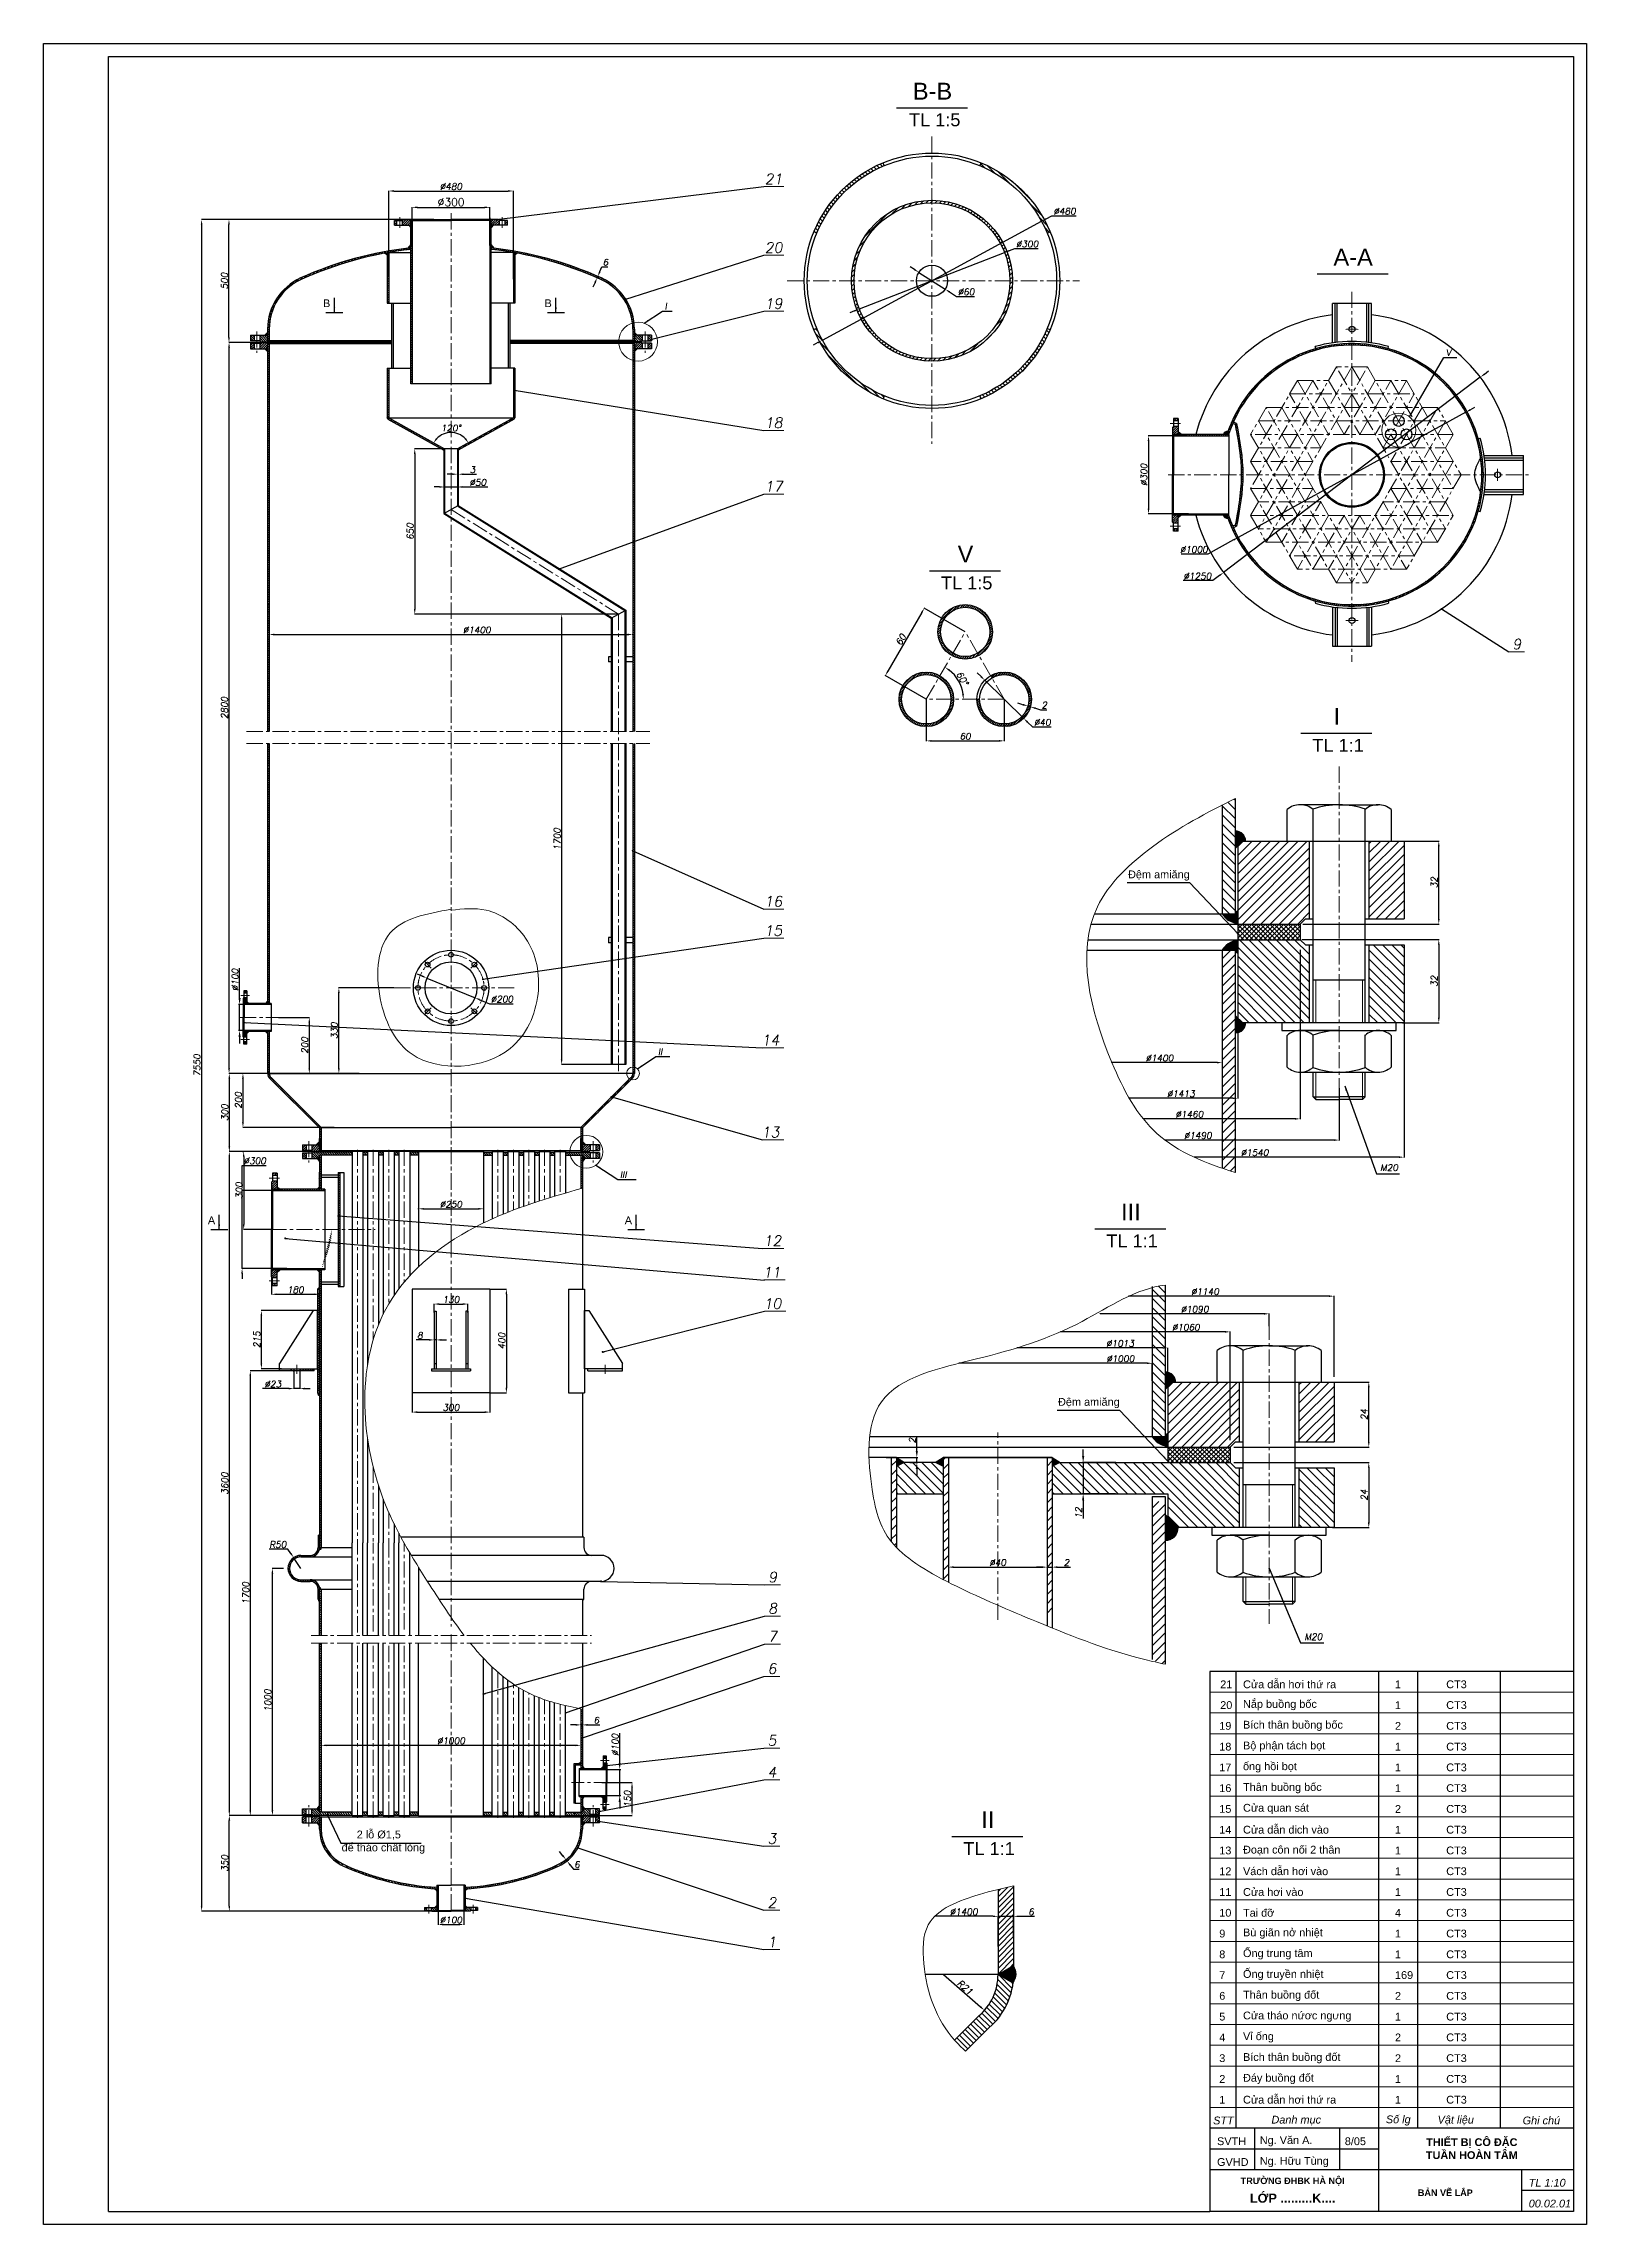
# Model space of a CAD drawing. Header units: inches. Extents: x 285 to 6225, y 0 to 8400.
import ezdxf

# ---------------------------------------------------------------- set-up
doc = ezdxf.new("R2010")
doc.units = ezdxf.units.IN
doc.header["$LTSCALE"] = 50
doc.header["$MEASUREMENT"] = 0
doc.linetypes.add('CENTER', pattern=[2, 1.25, -0.25, 0.25, -0.25])
doc.layers.get('0').update_dxf_attribs({"plot": 0})
for name, color, linetype, lineweight in [('Dam', 2, 'Continuous', 30), ('kthuoc', 3, 'Continuous', 13), ('manh', 4, 'Continuous', 13), ('Net manh', 3, 'Continuous', 13), ('Tam', 1, 'CENTER', 13)]:
    doc.layers.add(name, color=color, linetype=linetype, lineweight=lineweight)
doc.styles.add('chu2.5', font='txt.shx', dxfattribs={"oblique": 10, "height": 25})
doc.styles.add('chu50', font='VnArial.TTF', dxfattribs={"height": 50})
doc.styles.add('chu65', font='VnArial.TTF', dxfattribs={"height": 65})
doc.styles.add('text 3mm', font='txt.shx', dxfattribs={"height": 30})
doc.dimstyles.new('Copy of kichthuoc2.5', dxfattribs={"dimtxt": 25, "dimasz": 25, "dimexe": 4, "dimexo": 0, "dimgap": 5, "dimtad": 1, "dimdec": 0, "dimzin": 0, "dimdsep": 46, "dimtxsty": 'chu2.5', "dimcen": 5, "dimclrd": 256, "dimclre": 256, "dimclrt": 256, "dimadec": 0, "dimazin": 0, "dimtfac": 1, "dimtdec": 0, "dimtmove": 0, "dimatfit": 0, "dimfxl": 1, "dimtolj": 1, "dimtzin": 0, "dimarcsym": 0})
doc.dimstyles.new('kichthuoc2.5', dxfattribs={"dimtxt": 25, "dimasz": 20, "dimexe": 1, "dimexo": 0, "dimgap": 5, "dimtad": 1, "dimtoh": 1, "dimdec": 0, "dimzin": 0, "dimdsep": 46, "dimtxsty": 'chu2.5', "dimcen": 5, "dimclrd": 256, "dimclre": 256, "dimclrt": 256, "dimadec": 0, "dimazin": 0, "dimtfac": 1, "dimtdec": 0, "dimtmove": 0, "dimatfit": 0, "dimfxl": 1, "dimtolj": 1, "dimtzin": 0, "dimarcsym": 0})
doc.dimstyles.new('kt 3mm', dxfattribs={"dimtxt": 30, "dimasz": 20, "dimexe": 1, "dimexo": 0, "dimgap": 5, "dimtad": 1, "dimdec": 0, "dimzin": 0, "dimdsep": 46, "dimtxsty": 'text 3mm', "dimcen": 5, "dimclrd": 256, "dimclre": 256, "dimclrt": 256, "dimadec": 0, "dimazin": 0, "dimtfac": 1, "dimtdec": 0, "dimtmove": 0, "dimatfit": 0, "dimfxl": 1, "dimtolj": 1, "dimtzin": 0, "dimarcsym": 0})
pattern_1 = [(45, (-3911.054, 62.0316), (-4.4194174, 4.4194174), [])]
pattern_2 = [(45, (-3911.054, 0), (-4.4194174, 4.4194174), [])]
pattern_3 = [(135, (-3911.054, 0), (-4.4194174, -4.4194174), [])]
pattern_4 = [(225, (-4367.3126, 14450.4045), (1.76776695, -1.76776695), [])]
pattern_5 = [(315, (-4367.3126, 14450.4045), (1.76776695, 1.76776695), [])]
pattern_6 = [(45, (-2021.75, 449.134), (-4.419417, 4.419417), [])]
pattern_7 = [(135, (-2021.75, 238.4475), (-4.419417, -4.419417), [])]
pattern_8 = [(45, (-2021.75, 238.4475), (-4.419417, 4.419417), [])]
pattern_9 = [(315, (7874.0456, 11503.7272), (-1.76776695, -1.76776695), [])]
pattern_10 = [(135, (0, -50), (-4.419417, -4.419417), [])]
pattern_11 = [(135, (-2021.75, 449.134), (-4.419417, -4.419417), [])]
pattern_12 = [(45, (0, -50), (-4.419417, 4.419417), [])]
pattern_13 = [(135, (5728.483, 238.4475), (4.419417, 4.419417), [])]
pattern_14 = [(45, (395.1795, -272.15), (-4.4194174, 4.4194174), [])]
pattern_15 = [(45, (-3907.134, -61.718), (-4.4194174, 4.4194174), [])]
pattern_16 = [(135, (395.1795, -272.15), (-4.4194174, -4.4194174), [])]
pattern_17 = [(45, (-45.742, -318.885), (-17.67767, 17.67767), [])]
pattern_18 = [(135, (-45.742, -318.885), (-17.67767, -17.67767), [])]

msp = doc.modelspace()

# ---------------------------------------------------------------- texts
at = {"layer": 'kthuoc'}
for s, insert, char_height, width, attachment_point, style in [('TL 1:5', (3616.8, 8131.6), 50, 530.059, 1, 'chu50'), ('\\A1;', (3109.1, 4922.2), 25, 10, 9, 'chu2.5'), ('M20', (5431.1, 4083), 25, 87.959, 1, 'chu2.5'), ('M20', (5139.4, 2275.7), 25, 87.959, 1, 'chu2.5'), ('\\A1;', (3109.1, 1764.4), 25, 4, 9, 'chu2.5'), ('\\A1;', (3109.1, 1756.4), 25, 4, 9, 'chu2.5')]:
    msp.add_mtext(s, dxfattribs=dict(at, insert=insert, char_height=char_height, width=width, attachment_point=attachment_point, style=style))
at = {"layer": 'kthuoc', "char_height": 25, "attachment_point": 1, "style": 'chu2.5'}
for s, insert in [('\\A1;I', (2676, 7400.9)), ('V', (5683.9, 7222.1)), ('II', (2650.1, 4529)), ('III', (2503.9, 4055.9))]:
    msp.add_mtext(s, dxfattribs=dict(at, insert=insert))
at = {"layer": 'manh', "char_height": 40, "attachment_point": 9, "style": 'chu2.5'}
for s, insert in [('21', (3129.9, 7858.8)), ('20', (3129.9, 7594.5)), ('19', (3129.9, 7378.6)), ('18', (3129.9, 6919.7)), ('17', (3129.9, 6674.2)), ('9', (5974.3, 6067.1)), ('16', (3128.6, 5076.2)), ('15', (3128.6, 4963.6)), ('14', (3117.5, 4541.5)), ('13', (3117.5, 4187.1)), ('12', (3125.4, 3768.6)), ('11', (3123.2, 3647.4)), ('10', (3125.6, 3526.8)), ('9', (3108.9, 2473.1)), ('8', (3108.9, 2352.8)), ('7', (3108.9, 2244.7)), ('6', (3106.4, 2120.5)), ('5', (3106.4, 1844)), ('4', (3106.4, 1721.5)), ('3', (3106.4, 1466.2)), ('2', (3106.4, 1219.5)), ('1', (3106.4, 1067.9))]:
    msp.add_mtext(s, dxfattribs=dict(at, insert=insert))
at = {"layer": 'manh'}
for s, insert, char_height, width, attachment_point in [('{\\f.VnArial|b0|i0|c0|p34;B}', (1360.5, 7399.9), 30, 272.762, 4), ('{\\f.VnArial|b0|i0|c0|p34;B}', (2213.5, 7399.9), 30, 272.762, 4), ('{\\f.VnArial|b0|i0|c0|p34;§Öm ami¨ng}', (4460.2, 5195.5), 30, 377.592, 4), ('{\\f.VnArial|b0|i0|c0|p34;A}', (917.3, 3867.6), 30, 272.762, 4), ('{\\f.VnArial|b0|i0|c0|p34;A}', (2522.3, 3867.6), 30, 272.762, 4), ('{\\f.VnArial|b0|i0|c0|p34;§Öm ami¨ng}', (4190.6, 3163.7), 30, 377.592, 4), ('{\\f.VnArial|b0|i0|c0|p34;Cöa dÉn h¬i thø ra}', (4902.9, 2080.1), 30, 605.067, 4), ('{\\f.VnArial|b0|i0|c0|p34;21}', (4815.1, 2080.1), 30, 187.104, 4), ('{\\f.VnArial|b0|i0|c0|p34;N¾p buång bèc}', (4902.9, 2000.1), 30, 605.067, 4), ('{\\f.VnArial|b0|i0|c0|p34;1}', (5487.9, 2080.1), 30, 187.104, 4), ('{\\f.VnArial|b0|i0|c0|p34;CT3}', (5685.2, 2080.1), 30, 187.104, 4), ('{\\f.VnArial|b0|i0|c0|p34;19}', (4811.4, 1920.1), 30, 187.104, 4), ('{\\f.VnArial|b0|i0|c0|p34;20}', (4815.1, 2000.1), 30, 187.104, 4), ('{\\f.VnArial|b0|i0|c0|p34;BÝch th©n buång bèc}', (4902.9, 1920.1), 30, 393.529, 4), ('{\\f.VnArial|b0|i0|c0|p34;2}', (5487.9, 1920.1), 30, 187.104, 4), ('{\\f.VnArial|b0|i0|c0|p34;1}', (5487.9, 2000.1), 30, 187.104, 4), ('{\\f.VnArial|b0|i0|c0|p34;CT3}', (5685.2, 2000.1), 30, 187.104, 4), ('{\\f.VnArial|b0|i0|c0|p34;CT3}', (5685.2, 1920.1), 30, 187.104, 4), ('{\\f.VnArial|b0|i0|c0|p34;18}', (4811.4, 1840.1), 30, 187.104, 4), ('{\\f.VnArial|b0|i0|c0|p34;Bé phËn t¸ch bät}', (4902.9, 1840.1), 30, 525.571, 4), ('{\\f.VnArial|b0|i0|c0|p34;1}', (5487.9, 1840.1), 30, 187.104, 4), ('{\\f.VnArial|b0|i0|c0|p34;CT3}', (5685.2, 1840.1), 30, 187.104, 4), ('{\\f.VnArial|b0|i0|c0|p34;17}', (4811.4, 1760.1), 30, 187.104, 4), ('{\\f.VnArial|b0|i0|c0|p34;èng håi bät}', (4902.9, 1760.1), 30, 525.069, 4), ('{\\f.VnArial|b0|i0|c0|p34;1}', (5487.9, 1760.1), 30, 187.104, 4), ('{\\f.VnArial|b0|i0|c0|p34;CT3}', (5685.2, 1760.1), 30, 187.104, 4), ('{\\f.VnArial|b0|i0|c0|p34;16}', (4811.4, 1680.1), 30, 187.104, 4), ('{\\f.VnArial|b0|i0|c0|p34;Th©n buång bèc}', (4902.9, 1680.1), 30, 607, 4), ('{\\f.VnArial|b0|i0|c0|p34;1}', (5487.9, 1680.1), 30, 187.104, 4), ('{\\f.VnArial|b0|i0|c0|p34;CT3}', (5685.2, 1680.1), 30, 187.104, 4), ('{\\f.VnArial|b0|i0|c0|p34;15}', (4811.4, 1600.1), 30, 187.104, 4), ('{\\f.VnArial|b0|i0|c0|p34;Cöa quan s¸t}', (4902.9, 1600.1), 30, 491.789, 4), ('{\\f.VnArial|b0|i0|c0|p34;2}', (5487.9, 1600.1), 30, 187.104, 4), ('{\\f.VnArial|b0|i0|c0|p34;CT3}', (5685.2, 1600.1), 30, 187.104, 4), ('{\\f.VnArial|b0|i0|c0|p34;     2 lç \\fArial|b0|i0|c0|p34;%%c\\f.VnArial|b0|i0|c0|p34;1,5 \\P®Ó th¸o chÊt láng}', (1432.2, 1472.4), 30, 377.592, 4), ('{\\f.VnArial|b0|i0|c0|p34;14}', (4811.4, 1520.1), 30, 187.104, 4), ('{\\f.VnArial|b0|i0|c0|p34;Cöa dÉn dich vµo}', (4902.9, 1520.1), 30, 491.789, 4), ('{\\f.VnArial|b0|i0|c0|p34;1}', (5487.9, 1520.1), 30, 187.104, 4), ('{\\f.VnArial|b0|i0|c0|p34;CT3}', (5685.2, 1520.1), 30, 187.104, 4), ('{\\f.VnArial|b0|i0|c0|p34;13}', (4811.4, 1440.1), 30, 187.104, 4), ('{\\f.VnArial|b0|i0|c0|p34;§o¹n c«n nèi 2 th©n}', (4902.9, 1440.1), 30, 518.632, 4), ('{\\f.VnArial|b0|i0|c0|p34;1}', (5487.9, 1440.1), 30, 187.104, 4), ('{\\f.VnArial|b0|i0|c0|p34;CT3}', (5685.2, 1440.1), 30, 187.104, 4), ('{\\f.VnArial|b0|i0|c0|p34;12}', (4811.4, 1360.1), 30, 187.104, 4), ('{\\f.VnArial|b0|i0|c0|p34;V¸ch dÉn h¬i vµo}', (4902.9, 1360.1), 30, 634.857, 4), ('{\\f.VnArial|b0|i0|c0|p34;1}', (5487.9, 1360.1), 30, 187.104, 4), ('{\\f.VnArial|b0|i0|c0|p34;CT3}', (5685.2, 1360.1), 30, 187.104, 4), ('{\\f.VnArial|b0|i0|c0|p34;11}', (4811.4, 1280.1), 30, 187.104, 4), ('{\\f.VnArial|b0|i0|c0|p34;Cöa h¬i vµo}', (4902.9, 1280.1), 30, 412, 4), ('{\\f.VnArial|b0|i0|c0|p34;1}', (5487.9, 1280.1), 30, 187.104, 4), ('{\\f.VnArial|b0|i0|c0|p34;CT3}', (5685.2, 1280.1), 30, 187.104, 4), ('{\\f.VnArial|b0|i0|c0|p34;10}', (4811.4, 1200.1), 30, 187.104, 4), ('{\\f.VnArial|b0|i0|c0|p34;Tai ®ì}', (4902.9, 1200.1), 30, 455.696, 4), ('{\\f.VnArial|b0|i0|c0|p34;4}', (5487.9, 1200.1), 30, 187.104, 4), ('{\\f.VnArial|b0|i0|c0|p34;CT3}', (5685.2, 1200.1), 30, 187.104, 4), ('{\\f.VnArial|b0|i0|c0|p34;9}', (4811.4, 1120.1), 30, 187.104, 4), ('{\\f.VnArial|b0|i0|c0|p34;Bï gi·n në nhiÖt}', (4902.9, 1120.1), 30, 443.74, 4), ('{\\f.VnArial|b0|i0|c0|p34;1}', (5487.9, 1120.1), 30, 187.104, 4), ('{\\f.VnArial|b0|i0|c0|p34;CT3}', (5685.2, 1120.1), 30, 187.104, 4), ('{\\f.VnArial|b0|i0|c0|p34;8}', (4811.4, 1040.1), 30, 187.104, 4), ('{\\f.VnArialH|b0|i0|c0|p34;è\\f.VnArial|b0|i0|c0|p34;ng trung t©m}', (4902.9, 1040.1), 30, 405.882, 4), ('{\\f.VnArial|b0|i0|c0|p34;1}', (5487.9, 1040.1), 30, 187.104, 4), ('{\\f.VnArial|b0|i0|c0|p34;CT3}', (5685.2, 1040.1), 30, 187.104, 4), ('{\\f.VnArial|b0|i0|c0|p34;7}', (4811.4, 960.1), 30, 187.104, 4), ('{\\f.VnArialH|b0|i0|c0|p34;è\\f.VnArial|b0|i0|c0|p34;ng truyÒn nhiÖt}', (4902.9, 960.1), 30, 361.481, 4), ('{\\f.VnArial|b0|i0|c0|p34;169}', (5487.9, 960.1), 30, 187.104, 4), ('{\\f.VnArial|b0|i0|c0|p34;CT3}', (5685.2, 960.1), 30, 187.104, 4), ('{\\f.VnArial|b0|i0|c0|p34;6}', (4811.4, 880.1), 30, 187.104, 4), ('{\\f.VnArial|b0|i0|c0|p34;Th©n buång ®èt}', (4902.9, 880.1), 30, 487.1, 4), ('{\\f.VnArial|b0|i0|c0|p34;2}', (5487.9, 880.1), 30, 187.104, 4), ('{\\f.VnArial|b0|i0|c0|p34;CT3}', (5685.2, 880.1), 30, 187.104, 4), ('{\\f.VnArial|b0|i0|c0|p34;5}', (4811.4, 800.1), 30, 187.104, 4), ('{\\f.VnArial|b0|i0|c0|p34;Cöa th¸o nø¬c ng\\H0.7333x;¦\\H1.364x;ng}', (4902.9, 800.1), 30, 605.067, 4), ('{\\f.VnArial|b0|i0|c0|p34;1}', (5487.9, 800.1), 30, 187.104, 4), ('{\\f.VnArial|b0|i0|c0|p34;CT3}', (5685.2, 800.1), 30, 187.104, 4), ('{\\f.VnArial|b0|i0|c0|p34;4}', (4811.4, 720.1), 30, 187.104, 4), ('{\\f.VnArial|b0|i0|c0|p34;VØ èng}', (4902.9, 720.1), 30, 390, 4), ('{\\f.VnArial|b0|i0|c0|p34;2}', (5487.9, 720.1), 30, 187.104, 4), ('{\\f.VnArial|b0|i0|c0|p34;CT3}', (5685.2, 720.1), 30, 187.104, 4), ('{\\f.VnArial|b0|i0|c0|p34;3}', (4811.4, 640.1), 30, 187.104, 4), ('{\\f.VnArial|b0|i0|c0|p34;BÝch th©n buång ®èt}', (4902.9, 640.1), 30, 524.118, 4), ('{\\f.VnArial|b0|i0|c0|p34;2}', (5487.9, 640.1), 30, 187.104, 4), ('{\\f.VnArial|b0|i0|c0|p34;CT3}', (5685.2, 640.1), 30, 187.104, 4), ('{\\f.VnArial|b0|i0|c0|p34;2}', (4811.4, 560.1), 30, 187.104, 4), ('{\\f.VnArial|b0|i0|c0|p34;§¸y buång ®èt}', (4902.9, 560.1), 30, 499.5, 4), ('{\\f.VnArial|b0|i0|c0|p34;1}', (5487.9, 560.1), 30, 187.104, 4), ('{\\f.VnArial|b0|i0|c0|p34;CT3}', (5685.2, 560.1), 30, 187.104, 4), ('{\\f.VnArial|b0|i0|c0|p34;1}', (4811.4, 480.1), 30, 187.104, 4), ('{\\f.VnArial|b0|i0|c0|p34;Cöa dÉn h¬i thø ra}', (4902.9, 480.1), 30, 468, 4), ('{\\f.VnArial|b0|i1|c0|p34;Danh môc}', (5012.3, 400.1), 30, 295.086, 4), ('{\\f.VnArial|b0|i1|c0|p34;Sè lg}', (5452.9, 400.1), 30, 187.104, 4), ('{\\f.VnArial|b0|i0|c0|p34;1}', (5487.9, 480.1), 30, 187.104, 4), ('{\\f.VnArial|b0|i1|c0|p34;VËt liÖu}', (5652.1, 400.1), 30, 187.104, 4), ('{\\f.VnArial|b0|i0|c0|p34;CT3}', (5685.2, 480.1), 30, 187.104, 4), ('{\\f.VnArial|b0|i1|c0|p34;STT}', (4787.8, 400.1), 30, 187.104, 4), ('{\\f.VnArial|b0|i0|c0|p34;Ng. V¨n A.}', (4967.4, 320.1), 30, 272.762, 4), ('{\\f.VnArial|b0|i0|c0|p34;8/05}', (5294.8, 320.1), 30, 272.762, 4), ('{\\f.VnArialH|b1|i0|c0|p34;ThiÕt bÞ c« ®Æc \\PtuÇn hoµn t©m}', (5783.9, 291.5), 30, 929.667, 5), ('{\\f.VnArial|b0|i1|c0|p34;Ghi chó}', (5979.4, 400.1), 30, 187.104, 4), ('{\\f.VnArial|b0|i0|c0|p34;SVTH}', (4802.9, 320.1), 30, 187.104, 4), ('{\\f.VnArial|b0|i0|c0|p34;GVHD}', (4802.9, 240.1), 30, 187.104, 4), ('{\\f.VnArial|b0|i0|c0|p34;Ng. H÷u Tïng}', (4967.4, 240.1), 30, 362.762, 4), ('{\\f.VnArialH|b1|i0|c0|p34;tr¦êng §Hbk hµ néi}', (5094, 164.5), 25, 599.767, 5), ('{\\f.VnArial|b0|i1|c0|p34;TL 1:10}', (6002.9, 160.1), 30, 187.104, 4), ('{\\f.VnArialH|b1|i0|c0|p34;Líp .........K....}', (5094, 100.8), 35, 599.767, 5), ('{\\f.VnArialH|b1|i0|c0|p34;B¶n vÏ l¾p}', (5681.8, 122), 25, 599.767, 5), ('{\\f.VnArial|b0|i1|c0|p34;00.02.01}', (6002.9, 80.1), 30, 187.104, 4)]:
    msp.add_mtext(s, dxfattribs=dict(at, insert=insert, char_height=char_height, width=width, attachment_point=attachment_point))
at = {"layer": 'Net manh'}
for s, insert, char_height, width, attachment_point, style in [('B-B', (3707.4, 8216.8), 65, 383.94, 5, 'chu65'), ('A-A', (5326.8, 7577.6), 65, 383.94, 5, 'chu65'), ('V', (3834.3, 6434.3), 65, 383.94, 5, 'chu65'), ('TL 1:5', (3739.9, 6347.8), 50, 530.059, 1, 'chu50'), ('I', (5264.2, 5808.7), 65, 383.94, 5, 'chu65'), ('TL 1:1', (5169.8, 5722.1), 50, 530.059, 1, 'chu50'), ('III', (4471, 3899.5), 65, 383.94, 5, 'chu65'), ('TL 1:1', (4376.5, 3813), 50, 530.059, 1, 'chu50'), ('II', (3920.4, 1558.8), 65, 383.94, 5, 'chu65'), ('TL 1:1', (3825.9, 1472.3), 50, 530.059, 1, 'chu50')]:
    msp.add_mtext(s, dxfattribs=dict(at, insert=insert, char_height=char_height, width=width, attachment_point=attachment_point, style=style))

# ---------------------------------------------------------------- blocks, each defined once
blk = doc.blocks.new('*D5')
at = {"layer": 'DEFPOINTS', "color": 0}
for p in [(2003.4, 7769.3), (1703.4, 7694.2), (2003.4, 7630)]:
    blk.add_point(p, dxfattribs=at)
at = {"layer": 'kthuoc', "lineweight": -2}
for p, q in [((1703.4, 7694.2), (1703.4, 7770.3)), ((1723.4, 7769.3), (1983.4, 7769.3)), ((2003.4, 7630), (2003.4, 7770.3))]:
    blk.add_line(p, q, dxfattribs=at)
at = {"layer": 'kthuoc'}
for points in [[(1723.4, 7772.7), (1723.4, 7766), (1703.4, 7769.3)], [(1983.4, 7772.7), (1983.4, 7766), (2003.4, 7769.3)]]:
    blk.add_solid(points, dxfattribs=at)
at = {"layer": 'kthuoc', "insert": (1853.4, 7789.3), "char_height": 30, "attachment_point": 5, "style": 'text 3mm'}
blk.add_mtext('\\A1;%%c300', dxfattribs=at)
blk = doc.blocks.new('*D4')
at = {"layer": 'DEFPOINTS', "color": 0}
for p in [(2093.4, 7832.2), (1613.4, 7504), (2093.4, 7492.5)]:
    blk.add_point(p, dxfattribs=at)
at = {"layer": 'kthuoc', "lineweight": -2}
for p, q in [((1613.4, 7504), (1613.4, 7833.2)), ((1633.4, 7832.2), (2073.4, 7832.2)), ((2093.4, 7492.5), (2093.4, 7833.2))]:
    blk.add_line(p, q, dxfattribs=at)
at = {"layer": 'kthuoc'}
for points in [[(1633.4, 7835.6), (1633.4, 7828.9), (1613.4, 7832.2)], [(2073.4, 7835.6), (2073.4, 7828.9), (2093.4, 7832.2)]]:
    blk.add_solid(points, dxfattribs=at)
at = {"layer": 'kthuoc', "insert": (1853.4, 7849.7), "char_height": 25, "attachment_point": 5, "style": 'chu2.5'}
blk.add_mtext('\\A1;%%c480', dxfattribs=at)
blk = doc.blocks.new('*D8')
at = {"layer": 'DEFPOINTS', "color": 0}
for p in [(2498.3, 6202.6), (2279.4, 4468.1), (2490, 4468.1)]:
    blk.add_point(p, dxfattribs=at)
at = {"layer": 'kthuoc', "lineweight": -2}
for p, q in [((2498.3, 6202.6), (2278.4, 6202.6)), ((2279.4, 6182.6), (2279.4, 4488.1)), ((2490, 4468.1), (2278.4, 4468.1))]:
    blk.add_line(p, q, dxfattribs=at)
at = {"layer": 'kthuoc'}
for points in [[(2276, 6182.6), (2282.7, 6182.6), (2279.4, 6202.6)], [(2276, 4488.1), (2282.7, 4488.1), (2279.4, 4468.1)]]:
    blk.add_solid(points, dxfattribs=at)
at = {"layer": 'kthuoc', "insert": (2261.9, 5335.3), "char_height": 25, "attachment_point": 5, "rotation": 90, "style": 'chu2.5'}
blk.add_mtext('\\A1;1700', dxfattribs=at)
blk = doc.blocks.new('*D3')
at = {"layer": 'DEFPOINTS', "color": 0}
for p in [(1153.4, 6125.5), (2553.4, 6123.9), (2553.4, 6122.1)]:
    blk.add_point(p, dxfattribs=at)
at = {"layer": 'kthuoc', "lineweight": -2}
for p, q in [((1153.4, 6125.5), (1153.4, 6122.9)), ((1173.4, 6123.9), (2533.4, 6123.9)), ((2553.4, 6122.1), (2553.4, 6124.9))]:
    blk.add_line(p, q, dxfattribs=at)
at = {"layer": 'kthuoc'}
for points in [[(1173.4, 6127.2), (1173.4, 6120.6), (1153.4, 6123.9)], [(2533.4, 6127.2), (2533.4, 6120.6), (2553.4, 6123.9)]]:
    blk.add_solid(points, dxfattribs=at)
at = {"layer": 'kthuoc', "insert": (1952.9, 6141.4), "char_height": 25, "attachment_point": 5, "style": 'chu2.5'}
blk.add_mtext('\\A1;%%c1400', dxfattribs=at)
blk = doc.blocks.new('*D2')
at = {"layer": 'DEFPOINTS', "color": 0}
for p in [(1762.1, 7722.2), (893.1, 1206.6), (1816.4, 1206.6)]:
    blk.add_point(p, dxfattribs=at)
at = {"layer": 'kthuoc', "lineweight": -2}
for p, q in [((1762.1, 7722.2), (892.1, 7722.2)), ((893.1, 7702.2), (893.1, 1226.6)), ((1816.4, 1206.6), (892.1, 1206.6))]:
    blk.add_line(p, q, dxfattribs=at)
at = {"layer": 'kthuoc'}
for points in [[(889.8, 7702.2), (896.4, 7702.2), (893.1, 7722.2)], [(889.8, 1226.6), (896.4, 1226.6), (893.1, 1206.6)]]:
    blk.add_solid(points, dxfattribs=at)
at = {"layer": 'kthuoc', "insert": (875.6, 4464.4), "char_height": 25, "attachment_point": 5, "rotation": 90, "style": 'chu2.5'}
blk.add_mtext('\\A1;7550', dxfattribs=at)
blk = doc.blocks.new('*D7')
at = {"layer": 'DEFPOINTS', "color": 0}
for p in [(2416, 7498), (2418.4, 7503.4), (2418.4, 7503.4)]:
    blk.add_point(p, dxfattribs=at)
at = {"layer": 'kthuoc', "lineweight": -2}
for p, q in [((2407.9, 7479.6), (2399.9, 7461.3)), ((2416, 7498), (2418.4, 7503.4)), ((2416, 7498), (2416.9, 7497.5)), ((2418.4, 7503.4), (2419.3, 7503)), ((2426.4, 7521.8), (2434.5, 7540.1)), ((2434.5, 7540.1), (2456.9, 7540.1))]:
    blk.add_line(p, q, dxfattribs=at)
at = {"layer": 'kthuoc'}
for points in [[(2404.9, 7481), (2411, 7478.3), (2416, 7498)], [(2423.4, 7523.1), (2429.5, 7520.4), (2418.4, 7503.4)]]:
    blk.add_solid(points, dxfattribs=at)
at = {"layer": 'kthuoc', "insert": (2448.2, 7557.6), "char_height": 25, "attachment_point": 5, "style": 'chu2.5'}
blk.add_mtext('\\A1;6', dxfattribs=at)
blk = doc.blocks.new('*D6')
at = {"layer": 'DEFPOINTS', "color": 0}
for p in [(1189.8, 4648.8), (1266.2, 4433.1), (1307.7, 4433.1)]:
    blk.add_point(p, dxfattribs=at)
at = {"layer": 'kthuoc', "lineweight": -2}
for p, q in [((1189.8, 4648.8), (1308.7, 4648.8)), ((1307.7, 4628.8), (1307.7, 4453.1)), ((1266.2, 4433.1), (1308.7, 4433.1))]:
    blk.add_line(p, q, dxfattribs=at)
at = {"layer": 'kthuoc'}
for points in [[(1304.4, 4628.8), (1311.1, 4628.8), (1307.7, 4648.8)], [(1304.4, 4453.1), (1311.1, 4453.1), (1307.7, 4433.1)]]:
    blk.add_solid(points, dxfattribs=at)
at = {"layer": 'kthuoc', "insert": (1290.2, 4541), "char_height": 25, "attachment_point": 5, "rotation": 90, "style": 'chu2.5'}
blk.add_mtext('\\A1;200', dxfattribs=at)
blk = doc.blocks.new('*D19')
at = {"layer": 'DEFPOINTS', "color": 0}
for p in [(1202, 3982.1), (1048.9, 3682.1), (1221, 3682.1)]:
    blk.add_point(p, dxfattribs=at)
at = {"layer": 'kthuoc', "lineweight": -2}
for p, q in [((1048.9, 4002.1), (1048.9, 4079.2)), ((1048.9, 4079.2), (1141.6, 4079.2)), ((1202, 3982.1), (1047.9, 3982.1)), ((1048.9, 3682.1), (1048.9, 3982.1)), ((1221, 3682.1), (1047.9, 3682.1)), ((1048.9, 3662.1), (1048.9, 3642.1))]:
    blk.add_line(p, q, dxfattribs=at)
at = {"layer": 'kthuoc'}
for points in [[(1045.6, 4002.1), (1052.2, 4002.1), (1048.9, 3982.1)], [(1045.6, 3662.1), (1052.2, 3662.1), (1048.9, 3682.1)]]:
    blk.add_solid(points, dxfattribs=at)
at = {"layer": 'kthuoc', "insert": (1097.8, 4096.7), "char_height": 25, "attachment_point": 5, "style": 'chu2.5'}
blk.add_mtext('\\A1;%%c300', dxfattribs=at)
blk = doc.blocks.new('*D18')
at = {"layer": 'DEFPOINTS', "color": 0}
for p in [(1481.7, 4132.1), (999.8, 1575.3), (1322.4, 1575.3)]:
    blk.add_point(p, dxfattribs=at)
at = {"layer": 'kthuoc', "lineweight": -2}
for p, q in [((1481.7, 4132.1), (998.8, 4132.1)), ((999.8, 4112.1), (999.8, 1595.3)), ((1322.4, 1575.3), (998.8, 1575.3))]:
    blk.add_line(p, q, dxfattribs=at)
at = {"layer": 'kthuoc'}
for points in [[(996.5, 4112.1), (1003.2, 4112.1), (999.8, 4132.1)], [(996.5, 1595.3), (1003.2, 1595.3), (999.8, 1575.3)]]:
    blk.add_solid(points, dxfattribs=at)
at = {"layer": 'kthuoc', "insert": (982.3, 2853.7), "char_height": 25, "attachment_point": 5, "rotation": 90, "style": 'chu2.5'}
blk.add_mtext('\\A1;3600', dxfattribs=at)
blk = doc.blocks.new('*D17')
at = {"layer": 'DEFPOINTS', "color": 0}
for p in [(2434.7, 1702.2), (2550.4, 1702.2), (2385.4, 1575)]:
    blk.add_point(p, dxfattribs=at)
at = {"layer": 'kthuoc', "lineweight": -2}
for p, q in [((2434.7, 1702.2), (2551.4, 1702.2)), ((2550.4, 1595), (2550.4, 1682.2)), ((2385.4, 1575), (2551.4, 1575))]:
    blk.add_line(p, q, dxfattribs=at)
at = {"layer": 'kthuoc'}
for points in [[(2547.1, 1682.2), (2553.7, 1682.2), (2550.4, 1702.2)], [(2547.1, 1595), (2553.7, 1595), (2550.4, 1575)]]:
    blk.add_solid(points, dxfattribs=at)
at = {"layer": 'kthuoc', "insert": (2532.9, 1638.6), "char_height": 25, "attachment_point": 5, "rotation": 90, "style": 'chu2.5'}
blk.add_mtext('\\A1;150', dxfattribs=at)
blk = doc.blocks.new('*D16')
at = {"layer": 'DEFPOINTS', "color": 0}
for p in [(1165.7, 2526.9), (1208.4, 2526.9), (1208.6, 1575)]:
    blk.add_point(p, dxfattribs=at)
at = {"layer": 'kthuoc', "lineweight": -2}
for p, q in [((1208.4, 2526.9), (1164.7, 2526.9)), ((1165.7, 1595), (1165.7, 2506.9)), ((1208.6, 1575), (1164.7, 1575))]:
    blk.add_line(p, q, dxfattribs=at)
at = {"layer": 'kthuoc'}
for points in [[(1162.3, 2506.9), (1169, 2506.9), (1165.7, 2526.9)], [(1162.3, 1595), (1169, 1595), (1165.7, 1575)]]:
    blk.add_solid(points, dxfattribs=at)
at = {"layer": 'kthuoc', "insert": (1148.2, 2017.9), "char_height": 25, "attachment_point": 5, "rotation": 90, "style": 'chu2.5'}
blk.add_mtext('\\A1;1000', dxfattribs=at)
blk = doc.blocks.new('*D15')
at = {"layer": 'DEFPOINTS', "color": 0}
for p in [(1361.4, 4433.1), (1052.3, 4225.6), (1403.2, 4225.6)]:
    blk.add_point(p, dxfattribs=at)
at = {"layer": 'kthuoc', "lineweight": -2}
for p, q in [((1361.4, 4433.1), (1051.3, 4433.1)), ((1052.3, 4413.1), (1052.3, 4245.6)), ((1403.2, 4225.6), (1051.3, 4225.6))]:
    blk.add_line(p, q, dxfattribs=at)
at = {"layer": 'kthuoc'}
for points in [[(1048.9, 4413.1), (1055.6, 4413.1), (1052.3, 4433.1)], [(1048.9, 4245.6), (1055.6, 4245.6), (1052.3, 4225.6)]]:
    blk.add_solid(points, dxfattribs=at)
at = {"layer": 'kthuoc', "insert": (1034.8, 4329.4), "char_height": 25, "attachment_point": 5, "rotation": 90, "style": 'chu2.5'}
blk.add_mtext('\\A1;200', dxfattribs=at)
blk = doc.blocks.new('*D14')
at = {"layer": 'DEFPOINTS', "color": 0}
for p in [(999.8, 1575.3), (1117.1, 1575.3), (1795.8, 1206.6)]:
    blk.add_point(p, dxfattribs=at)
at = {"layer": 'kthuoc', "lineweight": -2}
for p, q in [((1117.1, 1575.3), (998.8, 1575.3)), ((999.8, 1226.6), (999.8, 1555.3)), ((1795.8, 1206.6), (998.8, 1206.6))]:
    blk.add_line(p, q, dxfattribs=at)
at = {"layer": 'kthuoc'}
for points in [[(996.5, 1555.3), (1003.2, 1555.3), (999.8, 1575.3)], [(996.5, 1226.6), (1003.2, 1226.6), (999.8, 1206.6)]]:
    blk.add_solid(points, dxfattribs=at)
at = {"layer": 'kthuoc', "insert": (982.3, 1390.9), "char_height": 25, "attachment_point": 5, "rotation": 90, "style": 'chu2.5'}
blk.add_mtext('\\A1;350', dxfattribs=at)
blk = doc.blocks.new('*D13')
at = {"layer": 'DEFPOINTS', "color": 0}
for p in [(1248, 3289.6), (1270.7, 3291.8), (1270.7, 3219.4)]:
    blk.add_point(p, dxfattribs=at)
at = {"layer": 'kthuoc', "lineweight": -2}
for p, q in [((1248, 3289.6), (1248, 3218.4)), ((1270.7, 3291.8), (1270.7, 3218.4)), ((1228, 3219.4), (1127, 3219.4)), ((1270.7, 3219.4), (1248, 3219.4)), ((1290.7, 3219.4), (1310.7, 3219.4))]:
    blk.add_line(p, q, dxfattribs=at)
at = {"layer": 'kthuoc'}
for points in [[(1228, 3222.7), (1228, 3216), (1248, 3219.4)], [(1290.7, 3222.7), (1290.7, 3216), (1270.7, 3219.4)]]:
    blk.add_solid(points, dxfattribs=at)
at = {"layer": 'kthuoc', "insert": (1167.5, 3236.9), "char_height": 25, "attachment_point": 5, "style": 'chu2.5'}
blk.add_mtext('\\A1;%%c23', dxfattribs=at)
blk = doc.blocks.new('*D12')
at = {"layer": 'DEFPOINTS', "color": 0}
for p in [(1123.3, 3519.8), (1331, 3519.8), (1200.9, 3295.8)]:
    blk.add_point(p, dxfattribs=at)
at = {"layer": 'kthuoc', "lineweight": -2}
for p, q in [((1331, 3519.8), (1122.3, 3519.8)), ((1123.3, 3315.8), (1123.3, 3499.8)), ((1200.9, 3295.8), (1122.3, 3295.8))]:
    blk.add_line(p, q, dxfattribs=at)
at = {"layer": 'kthuoc'}
for points in [[(1119.9, 3499.8), (1126.6, 3499.8), (1123.3, 3519.8)], [(1119.9, 3315.8), (1126.6, 3315.8), (1123.3, 3295.8)]]:
    blk.add_solid(points, dxfattribs=at)
at = {"layer": 'kthuoc', "insert": (1105.8, 3407.8), "char_height": 25, "attachment_point": 5, "rotation": 90, "style": 'chu2.5'}
blk.add_mtext('\\A1;215', dxfattribs=at)
blk = doc.blocks.new('*D9')
at = {"layer": 'DEFPOINTS', "color": 0}
for p in [(2353.4, 1936.8), (1353.4, 1891.4), (1353.4, 1845.1)]:
    blk.add_point(p, dxfattribs=at)
at = {"layer": 'kthuoc', "lineweight": -2}
for p, q in [((2353.4, 1936.8), (2353.4, 1844.1)), ((1353.4, 1891.4), (1353.4, 1844.1)), ((2333.4, 1845.1), (1373.4, 1845.1))]:
    blk.add_line(p, q, dxfattribs=at)
at = {"layer": 'kthuoc'}
for points in [[(1373.4, 1848.5), (1373.4, 1841.8), (1353.4, 1845.1)], [(2333.4, 1848.5), (2333.4, 1841.8), (2353.4, 1845.1)]]:
    blk.add_solid(points, dxfattribs=at)
at = {"layer": 'kthuoc', "insert": (1853.4, 1862.6), "char_height": 25, "attachment_point": 5, "style": 'chu2.5'}
blk.add_mtext('\\A1;%%c1000', dxfattribs=at)
blk = doc.blocks.new('*D11')
at = {"layer": 'DEFPOINTS', "color": 0}
for p in [(2296.3, 1404.5), (2300, 1399.8), (2300, 1399.8)]:
    blk.add_point(p, dxfattribs=at)
at = {"layer": 'kthuoc', "lineweight": -2}
for p, q in [((2283.9, 1420.2), (2271.5, 1435.9)), ((2296.3, 1404.5), (2295.5, 1403.9)), ((2296.3, 1404.5), (2300, 1399.8)), ((2300, 1399.8), (2299.2, 1399.2)), ((2312.4, 1384.1), (2324.8, 1368.4)), ((2324.8, 1368.4), (2347.2, 1368.4))]:
    blk.add_line(p, q, dxfattribs=at)
at = {"layer": 'kthuoc'}
for points in [[(2286.5, 1422.3), (2281.3, 1418.1), (2296.3, 1404.5)], [(2315, 1386.2), (2309.8, 1382), (2300, 1399.8)]]:
    blk.add_solid(points, dxfattribs=at)
at = {"layer": 'kthuoc', "insert": (2338.5, 1385.9), "char_height": 25, "attachment_point": 5, "style": 'chu2.5'}
blk.add_mtext('\\A1;6', dxfattribs=at)
blk = doc.blocks.new('*D10')
at = {"layer": 'DEFPOINTS', "color": 0}
for p in [(1161.9, 3943.8), (1347.4, 3609.6), (1347.4, 3582.5)]:
    blk.add_point(p, dxfattribs=at)
at = {"layer": 'kthuoc', "lineweight": -2}
for p, q in [((1161.9, 3943.8), (1161.9, 3581.5)), ((1181.9, 3582.5), (1327.4, 3582.5)), ((1347.4, 3609.6), (1347.4, 3581.5))]:
    blk.add_line(p, q, dxfattribs=at)
at = {"layer": 'kthuoc'}
for points in [[(1181.9, 3585.8), (1181.9, 3579.2), (1161.9, 3582.5)], [(1327.4, 3585.8), (1327.4, 3579.2), (1347.4, 3582.5)]]:
    blk.add_solid(points, dxfattribs=at)
at = {"layer": 'kthuoc', "insert": (1254.6, 3600), "char_height": 25, "attachment_point": 5, "style": 'chu2.5'}
blk.add_mtext('\\A1;180', dxfattribs=at)
blk = doc.blocks.new('*D20')
at = {"layer": 'DEFPOINTS', "color": 0}
for p in [(1703.4, 3202.6), (2003.4, 3202.6), (2003.4, 3128.8)]:
    blk.add_point(p, dxfattribs=at)
at = {"layer": 'kthuoc', "lineweight": -2}
for p, q in [((1703.4, 3202.6), (1703.4, 3127.8)), ((2003.4, 3202.6), (2003.4, 3127.8)), ((1723.4, 3128.8), (1983.4, 3128.8))]:
    blk.add_line(p, q, dxfattribs=at)
at = {"layer": 'kthuoc'}
for points in [[(1723.4, 3132.1), (1723.4, 3125.5), (1703.4, 3128.8)], [(1983.4, 3132.1), (1983.4, 3125.5), (2003.4, 3128.8)]]:
    blk.add_solid(points, dxfattribs=at)
at = {"layer": 'kthuoc', "insert": (1853.4, 3146.3), "char_height": 25, "attachment_point": 5, "style": 'chu2.5'}
blk.add_mtext('\\A1;300', dxfattribs=at)
blk = doc.blocks.new('*D21')
at = {"layer": 'DEFPOINTS', "color": 0}
for p in [(2003.4, 3602.6), (2003.4, 3202.6), (2066.6, 3202.6)]:
    blk.add_point(p, dxfattribs=at)
at = {"layer": 'kthuoc', "lineweight": -2}
for p, q in [((2003.4, 3602.6), (2067.6, 3602.6)), ((2066.6, 3582.6), (2066.6, 3222.6)), ((2003.4, 3202.6), (2067.6, 3202.6))]:
    blk.add_line(p, q, dxfattribs=at)
at = {"layer": 'kthuoc'}
for points in [[(2063.2, 3582.6), (2069.9, 3582.6), (2066.6, 3602.6)], [(2063.2, 3222.6), (2069.9, 3222.6), (2066.6, 3202.6)]]:
    blk.add_solid(points, dxfattribs=at)
at = {"layer": 'kthuoc', "insert": (2049.1, 3402.6), "char_height": 25, "attachment_point": 5, "rotation": 90, "style": 'chu2.5'}
blk.add_mtext('\\A1;400', dxfattribs=at)
blk = doc.blocks.new('*D22')
at = {"layer": 'DEFPOINTS', "color": 0}
for p in [(1788.4, 3406.8), (1788.4, 3406.8), (1796.4, 3406.8)]:
    blk.add_point(p, dxfattribs=at)
at = {"layer": 'kthuoc', "lineweight": -2}
for p, q in [((1768.4, 3406.8), (1718.8, 3406.8)), ((1788.4, 3406.8), (1788.4, 3407.8)), ((1796.4, 3406.8), (1788.4, 3406.8)), ((1796.4, 3406.8), (1796.4, 3407.8)), ((1816.4, 3406.8), (1836.4, 3406.8))]:
    blk.add_line(p, q, dxfattribs=at)
at = {"layer": 'kthuoc'}
for points in [[(1768.4, 3410.2), (1768.4, 3403.5), (1788.4, 3406.8)], [(1816.4, 3410.2), (1816.4, 3403.5), (1796.4, 3406.8)]]:
    blk.add_solid(points, dxfattribs=at)
at = {"layer": 'kthuoc', "insert": (1733.6, 3424.3), "char_height": 25, "attachment_point": 5, "style": 'chu2.5'}
blk.add_mtext('\\A1;8', dxfattribs=at)
blk = doc.blocks.new('*D23')
at = {"layer": 'DEFPOINTS', "color": 0}
for p in [(1918.4, 3545), (1788.4, 3512.8), (1918.4, 3512.8)]:
    blk.add_point(p, dxfattribs=at)
at = {"layer": 'kthuoc', "lineweight": -2}
for p, q in [((1788.4, 3512.8), (1788.4, 3546)), ((1808.4, 3545), (1898.4, 3545)), ((1918.4, 3512.8), (1918.4, 3546))]:
    blk.add_line(p, q, dxfattribs=at)
at = {"layer": 'kthuoc'}
for points in [[(1808.4, 3548.3), (1808.4, 3541.6), (1788.4, 3545)], [(1898.4, 3548.3), (1898.4, 3541.6), (1918.4, 3545)]]:
    blk.add_solid(points, dxfattribs=at)
at = {"layer": 'kthuoc', "insert": (1853.4, 3562.5), "char_height": 25, "attachment_point": 5, "style": 'chu2.5'}
blk.add_mtext('\\A1;130', dxfattribs=at)
blk = doc.blocks.new('*D24')
at = {"layer": 'DEFPOINTS', "color": 0}
for p in [(1803.4, 1236.8), (1903.4, 1236.8), (1903.4, 1155.1)]:
    blk.add_point(p, dxfattribs=at)
at = {"layer": 'kthuoc', "lineweight": -2}
for p, q in [((1803.4, 1236.8), (1803.4, 1154.1)), ((1903.4, 1236.8), (1903.4, 1154.1)), ((1823.4, 1155.1), (1883.4, 1155.1))]:
    blk.add_line(p, q, dxfattribs=at)
at = {"layer": 'kthuoc'}
for points in [[(1823.4, 1158.5), (1823.4, 1151.8), (1803.4, 1155.1)], [(1883.4, 1158.5), (1883.4, 1151.8), (1903.4, 1155.1)]]:
    blk.add_solid(points, dxfattribs=at)
at = {"layer": 'kthuoc', "insert": (1853.4, 1172.6), "char_height": 25, "attachment_point": 5, "style": 'chu2.5'}
blk.add_mtext('\\A1;%%c100', dxfattribs=at)
blk = doc.blocks.new('*D25')
at = {"layer": 'DEFPOINTS', "color": 0}
for p in [(1123.8, 4433.1), (999.8, 4132.1), (1186.6, 4132.1)]:
    blk.add_point(p, dxfattribs=at)
at = {"layer": 'kthuoc', "lineweight": -2}
for p, q in [((1123.8, 4433.1), (998.8, 4433.1)), ((999.8, 4413.1), (999.8, 4152.1)), ((1186.6, 4132.1), (998.8, 4132.1))]:
    blk.add_line(p, q, dxfattribs=at)
at = {"layer": 'kthuoc'}
for points in [[(996.5, 4413.1), (1003.2, 4413.1), (999.8, 4433.1)], [(996.5, 4152.1), (1003.2, 4152.1), (999.8, 4132.1)]]:
    blk.add_solid(points, dxfattribs=at)
at = {"layer": 'kthuoc', "insert": (982.3, 4282.6), "char_height": 25, "attachment_point": 5, "rotation": 90, "style": 'chu2.5'}
blk.add_mtext('\\A1;300', dxfattribs=at)
blk = doc.blocks.new('*D26')
at = {"layer": 'DEFPOINTS', "color": 0}
for p in [(1285.8, 3287.8), (1080.6, 1575), (1238.3, 1575)]:
    blk.add_point(p, dxfattribs=at)
at = {"layer": 'kthuoc', "lineweight": -2}
for p, q in [((1285.8, 3287.8), (1079.6, 3287.8)), ((1080.6, 3267.8), (1080.6, 1595)), ((1238.3, 1575), (1079.6, 1575))]:
    blk.add_line(p, q, dxfattribs=at)
at = {"layer": 'kthuoc'}
for points in [[(1077.3, 3267.8), (1083.9, 3267.8), (1080.6, 3287.8)], [(1077.3, 1595), (1083.9, 1595), (1080.6, 1575)]]:
    blk.add_solid(points, dxfattribs=at)
at = {"layer": 'kthuoc', "insert": (1063.1, 2431.4), "char_height": 25, "attachment_point": 5, "rotation": 90, "style": 'chu2.5'}
blk.add_mtext('\\A1;1700', dxfattribs=at)
blk = doc.blocks.new('*D27')
at = {"layer": 'DEFPOINTS', "color": 0}
for p in [(1050.8, 4132.1), (1055.1, 3832.1), (1161.9, 3832.1)]:
    blk.add_point(p, dxfattribs=at)
at = {"layer": 'kthuoc', "lineweight": -2}
for p, q in [((1050.8, 4132.1), (1056.1, 4132.1)), ((1055.1, 4112.1), (1055.1, 3852.1)), ((1161.9, 3832.1), (1054.1, 3832.1))]:
    blk.add_line(p, q, dxfattribs=at)
at = {"layer": 'kthuoc'}
for points in [[(1051.8, 4112.1), (1058.5, 4112.1), (1055.1, 4132.1)], [(1051.8, 3852.1), (1058.5, 3852.1), (1055.1, 3832.1)]]:
    blk.add_solid(points, dxfattribs=at)
at = {"layer": 'kthuoc', "insert": (1037.6, 3982.1), "char_height": 25, "attachment_point": 5, "rotation": 90, "style": 'chu2.5'}
blk.add_mtext('\\A1;300', dxfattribs=at)
blk = doc.blocks.new('*D28')
at = {"layer": 'DEFPOINTS', "color": 0}
for p in [(1853.4, 6839.2), (1713.8, 6202.6), (2388.3, 6202.6)]:
    blk.add_point(p, dxfattribs=at)
at = {"layer": 'kthuoc', "lineweight": -2}
for p, q in [((1853.4, 6839.2), (1712.8, 6839.2)), ((1713.8, 6819.2), (1713.8, 6222.6)), ((2388.3, 6202.6), (1712.8, 6202.6))]:
    blk.add_line(p, q, dxfattribs=at)
at = {"layer": 'kthuoc'}
for points in [[(1710.4, 6819.2), (1717.1, 6819.2), (1713.8, 6839.2)], [(1710.4, 6222.6), (1717.1, 6222.6), (1713.8, 6202.6)]]:
    blk.add_solid(points, dxfattribs=at)
at = {"layer": 'kthuoc', "insert": (1696.3, 6520.9), "char_height": 25, "attachment_point": 5, "rotation": 90, "style": 'chu2.5'}
blk.add_mtext('\\A1;650', dxfattribs=at)
blk = doc.blocks.new('*D29')
at = {"layer": 'DEFPOINTS', "color": 0}
for p in [(2353.4, 1924), (2359.4, 1924), (2359.4, 1913.6)]:
    blk.add_point(p, dxfattribs=at)
at = {"layer": 'kthuoc', "lineweight": -2}
for p, q in [((2333.4, 1924), (2313.4, 1924)), ((2353.4, 1924), (2353.4, 1925)), ((2353.4, 1924), (2359.4, 1924)), ((2359.4, 1913.6), (2359.4, 1925)), ((2379.4, 1924), (2426.8, 1924))]:
    blk.add_line(p, q, dxfattribs=at)
at = {"layer": 'kthuoc'}
for points in [[(2333.4, 1927.3), (2333.4, 1920.6), (2353.4, 1924)], [(2379.4, 1927.3), (2379.4, 1920.6), (2359.4, 1924)]]:
    blk.add_solid(points, dxfattribs=at)
at = {"layer": 'kthuoc', "insert": (2413.1, 1941.5), "char_height": 25, "attachment_point": 5, "style": 'chu2.5'}
blk.add_mtext('\\A1;6', dxfattribs=at)
blk = doc.blocks.new('*D30')
at = {"layer": 'DEFPOINTS', "color": 0}
for p in [(2428.8, 1752.2), (2431.3, 1652.2), (2502.8, 1652.2)]:
    blk.add_point(p, dxfattribs=at)
at = {"layer": 'kthuoc', "lineweight": -2}
for p, q in [((2502.8, 1777.2), (2502.8, 1891.6)), ((2428.8, 1752.2), (2506.8, 1752.2)), ((2502.8, 1652.2), (2502.8, 1752.2)), ((2431.3, 1652.2), (2506.8, 1652.2)), ((2502.8, 1627.2), (2502.8, 1602.2))]:
    blk.add_line(p, q, dxfattribs=at)
at = {"layer": 'kthuoc'}
for points in [[(2498.7, 1777.2), (2507, 1777.2), (2502.8, 1752.2)], [(2498.7, 1627.2), (2507, 1627.2), (2502.8, 1652.2)]]:
    blk.add_solid(points, dxfattribs=at)
at = {"layer": 'kthuoc', "insert": (2485.3, 1846.9), "char_height": 25, "attachment_point": 5, "rotation": 90, "style": 'chu2.5'}
blk.add_mtext('\\A1;%%c100', dxfattribs=at)
blk = doc.blocks.new('*D31')
at = {"layer": 'DEFPOINTS', "color": 0}
for p in [(998.8, 7248.9), (1500.4, 7248.9), (1500.4, 4433.1)]:
    blk.add_point(p, dxfattribs=at)
at = {"layer": 'kthuoc', "lineweight": -2}
for p, q in [((1500.4, 7248.9), (997.8, 7248.9)), ((998.8, 4453.1), (998.8, 7228.9)), ((1500.4, 4433.1), (997.8, 4433.1))]:
    blk.add_line(p, q, dxfattribs=at)
at = {"layer": 'kthuoc'}
for points in [[(995.5, 7228.9), (1002.2, 7228.9), (998.8, 7248.9)], [(995.5, 4453.1), (1002.2, 4453.1), (998.8, 4433.1)]]:
    blk.add_solid(points, dxfattribs=at)
at = {"layer": 'kthuoc', "insert": (981.3, 5841), "char_height": 25, "attachment_point": 5, "rotation": 90, "style": 'chu2.5'}
blk.add_mtext('\\A1;2800', dxfattribs=at)
blk = doc.blocks.new('*D32')
at = {"layer": 'DEFPOINTS', "color": 0}
for p in [(998.5, 7722.2), (1787.3, 7722.2), (1023.2, 7248.9)]:
    blk.add_point(p, dxfattribs=at)
at = {"layer": 'kthuoc', "lineweight": -2}
for p, q in [((1787.3, 7722.2), (997.5, 7722.2)), ((998.5, 7268.9), (998.5, 7702.2)), ((1023.2, 7248.9), (997.5, 7248.9))]:
    blk.add_line(p, q, dxfattribs=at)
at = {"layer": 'kthuoc'}
for points in [[(995.2, 7702.2), (1001.8, 7702.2), (998.5, 7722.2)], [(995.2, 7268.9), (1001.8, 7268.9), (998.5, 7248.9)]]:
    blk.add_solid(points, dxfattribs=at)
at = {"layer": 'kthuoc', "insert": (981, 7485.5), "char_height": 25, "attachment_point": 5, "rotation": 90, "style": 'chu2.5'}
blk.add_mtext('\\A1;500', dxfattribs=at)
blk = doc.blocks.new('*D33')
at = {"layer": 'DEFPOINTS', "color": 0}
for p in [(1828.4, 6692.3), (1878.4, 6695.3), (1878.4, 6692.3)]:
    blk.add_point(p, dxfattribs=at)
at = {"layer": 'kthuoc', "lineweight": -2}
for p, q in [((1808.4, 6692.3), (1788.4, 6692.3)), ((1828.4, 6692.3), (1828.4, 6691.3)), ((1828.4, 6692.3), (1878.4, 6692.3)), ((1878.4, 6695.3), (1878.4, 6691.3)), ((1898.4, 6692.3), (1995.3, 6692.3))]:
    blk.add_line(p, q, dxfattribs=at)
at = {"layer": 'kthuoc'}
for points in [[(1808.4, 6695.6), (1808.4, 6689), (1828.4, 6692.3)], [(1898.4, 6695.6), (1898.4, 6689), (1878.4, 6692.3)]]:
    blk.add_solid(points, dxfattribs=at)
at = {"layer": 'kthuoc', "insert": (1956.8, 6709.8), "char_height": 25, "attachment_point": 5, "style": 'chu2.5'}
blk.add_mtext('\\A1;%%c50', dxfattribs=at)
blk = doc.blocks.new('*D34')
at = {"layer": 'DEFPOINTS', "color": 0}
for p in [(1878.4, 6741.4), (1881.4, 6741.4), (1881.4, 6741.4)]:
    blk.add_point(p, dxfattribs=at)
at = {"layer": 'kthuoc', "lineweight": -2}
for p, q in [((1858.4, 6741.4), (1838.4, 6741.4)), ((1878.4, 6741.4), (1878.4, 6742.4)), ((1878.4, 6741.4), (1881.4, 6741.4)), ((1881.4, 6741.4), (1881.4, 6742.4)), ((1901.4, 6741.4), (1951, 6741.4))]:
    blk.add_line(p, q, dxfattribs=at)
at = {"layer": 'kthuoc'}
for points in [[(1858.4, 6744.7), (1858.4, 6738.1), (1878.4, 6741.4)], [(1901.4, 6744.7), (1901.4, 6738.1), (1881.4, 6741.4)]]:
    blk.add_solid(points, dxfattribs=at)
at = {"layer": 'kthuoc', "insert": (1936.2, 6758.9), "char_height": 25, "attachment_point": 5, "style": 'chu2.5'}
blk.add_mtext('\\A1;3', dxfattribs=at)
blk = doc.blocks.new('*D35')
at = {"layer": 'DEFPOINTS', "color": 0}
for p in [(4682.3, 6888.9), (4539, 6588.9), (4692.7, 6588.9)]:
    blk.add_point(p, dxfattribs=at)
at = {"layer": 'kthuoc', "lineweight": -2}
for p, q in [((4682.3, 6888.9), (4538, 6888.9)), ((4539, 6868.9), (4539, 6608.9)), ((4692.7, 6588.9), (4538, 6588.9))]:
    blk.add_line(p, q, dxfattribs=at)
at = {"layer": 'kthuoc'}
for points in [[(4535.7, 6868.9), (4542.4, 6868.9), (4539, 6888.9)], [(4535.7, 6608.9), (4542.4, 6608.9), (4539, 6588.9)]]:
    blk.add_solid(points, dxfattribs=at)
at = {"layer": 'kthuoc', "insert": (4521.5, 6738.9), "char_height": 25, "attachment_point": 5, "rotation": 90, "style": 'chu2.5'}
blk.add_mtext('\\A1;%%c300', dxfattribs=at)
blk = doc.blocks.new('*D39')
at = {"layer": 'DEFPOINTS', "color": 0}
for p in [(3833.4, 6134.2), (3525.6, 5965.6), (3683.4, 5874.4)]:
    blk.add_point(p, dxfattribs=at)
at = {"layer": 'kthuoc', "lineweight": -2}
for p, q in [((3833.4, 6134.2), (3674.7, 6225.9)), ((3665.6, 6208.1), (3535.6, 5982.9)), ((3683.4, 5874.4), (3524.7, 5966.1))]:
    blk.add_line(p, q, dxfattribs=at)
at = {"layer": 'kthuoc'}
for points in [[(3662.7, 6209.7), (3668.4, 6206.4), (3675.6, 6225.4)], [(3532.7, 5984.6), (3538.4, 5981.2), (3525.6, 5965.6)]]:
    blk.add_solid(points, dxfattribs=at)
at = {"layer": 'kthuoc', "insert": (3585.4, 6104.2), "char_height": 25, "attachment_point": 5, "rotation": 60, "style": 'chu2.5'}
blk.add_mtext('\\A1;60', dxfattribs=at)
blk = doc.blocks.new('*D38')
at = {"layer": 'DEFPOINTS', "color": 0}
for p in [(3683.4, 5874.4), (3983.4, 5874.4), (3983.4, 5714.3)]:
    blk.add_point(p, dxfattribs=at)
at = {"layer": 'kthuoc', "lineweight": -2}
for p, q in [((3683.4, 5874.4), (3683.4, 5713.3)), ((3983.4, 5874.4), (3983.4, 5713.3)), ((3703.4, 5714.3), (3963.4, 5714.3))]:
    blk.add_line(p, q, dxfattribs=at)
at = {"layer": 'kthuoc'}
for points in [[(3703.4, 5717.6), (3703.4, 5710.9), (3683.4, 5714.3)], [(3963.4, 5717.6), (3963.4, 5710.9), (3983.4, 5714.3)]]:
    blk.add_solid(points, dxfattribs=at)
at = {"layer": 'kthuoc', "insert": (3833.4, 5731.8), "char_height": 25, "attachment_point": 5, "style": 'chu2.5'}
blk.add_mtext('\\A1;60', dxfattribs=at)
blk = doc.blocks.new('*D37')
at = {"layer": 'DEFPOINTS', "color": 0}
for p in [(3833.4, 6134.2), (3817.6, 5923.3), (3683.4, 5874.4), (3683.4, 5874.4), (3983.4, 5874.4)]:
    blk.add_point(p, dxfattribs=at)
at = {"layer": 'kthuoc', "lineweight": -2}
blk.add_arc((3683.4, 5874.4), 142.9, 8.02772, 51.97228, dxfattribs=at)
at = {"layer": 'kthuoc'}
for points in [[(3769.5, 5984.2), (3773.3, 5989.7), (3754.8, 5998.2)], [(3828.2, 5894.6), (3821.5, 5894.2), (3826.3, 5874.4)]]:
    blk.add_solid(points, dxfattribs=at)
at = {"layer": 'kthuoc', "insert": (3822.3, 5954.6), "char_height": 25, "attachment_point": 5, "rotation": 300, "style": 'chu2.5'}
blk.add_mtext('\\A1;60°', dxfattribs=at)
blk = doc.blocks.new('*D36')
at = {"layer": 'DEFPOINTS', "color": 0}
for p in [(3908.4, 5947.9), (4058.4, 5800.9)]:
    blk.add_point(p, dxfattribs=at)
at = {"layer": 'kthuoc', "lineweight": -2}
for p, q in [((3894.1, 5961.9), (3879.9, 5975.9)), ((3908.4, 5947.9), (4058.4, 5800.9)), ((4072.7, 5786.9), (4091.8, 5768.2)), ((4091.8, 5768.2), (4163.7, 5768.2))]:
    blk.add_line(p, q, dxfattribs=at)
at = {"layer": 'kthuoc'}
for points in [[(3896.5, 5964.3), (3891.8, 5959.6), (3908.4, 5947.9)], [(4075, 5789.3), (4070.3, 5784.6), (4058.4, 5800.9)]]:
    blk.add_solid(points, dxfattribs=at)
at = {"layer": 'kthuoc', "insert": (4130.2, 5785.7), "char_height": 25, "attachment_point": 5, "style": 'chu2.5'}
blk.add_mtext('\\A1;%%c40', dxfattribs=at)
blk = doc.blocks.new('*D40')
at = {"layer": 'DEFPOINTS', "color": 0}
for p in [(5760.4, 6979.9), (4884.2, 6497.9)]:
    blk.add_point(p, dxfattribs=at)
at = {"layer": 'kthuoc', "lineweight": -2}
for p, q in [((5760.4, 6979.9), (4884.2, 6497.9)), ((5777.9, 6989.5), (5795.5, 6999.2)), ((4866.7, 6488.3), (4767.8, 6433.8)), ((4767.8, 6433.8), (4664.7, 6433.8))]:
    blk.add_line(p, q, dxfattribs=at)
at = {"layer": 'kthuoc'}
for points in [[(5776.3, 6992.5), (5779.5, 6986.6), (5760.4, 6979.9)], [(4865.1, 6491.2), (4868.3, 6485.4), (4884.2, 6497.9)]]:
    blk.add_solid(points, dxfattribs=at)
at = {"layer": 'kthuoc', "insert": (4713.7, 6451.3), "char_height": 25, "attachment_point": 5, "style": 'chu2.5'}
blk.add_mtext('\\A1;∅1000', dxfattribs=at)
blk = doc.blocks.new('*D43')
at = {"layer": 'DEFPOINTS', "color": 0}
for p in [(3749.6, 962.7), (3907.5, 824.2)]:
    blk.add_point(p, dxfattribs=at)
at = {"layer": 'kthuoc', "lineweight": -2}
blk.add_line((3749.6, 962.7), (3892.5, 837.4), dxfattribs=at)
at = {"layer": 'kthuoc'}
blk.add_solid([(3894.7, 839.9), (3890.3, 834.9), (3907.5, 824.2)], dxfattribs=at)
at = {"layer": 'kthuoc', "insert": (3832.6, 913.2), "char_height": 25, "attachment_point": 5, "rotation": 318.746, "style": 'chu2.5'}
blk.add_mtext('\\A1;R21', dxfattribs=at)
blk = doc.blocks.new('*D42')
at = {"layer": 'DEFPOINTS', "color": 0}
for p in [(3715.7, 1186.6), (3715.7, 1186.6), (3959.6, 1069.9)]:
    blk.add_point(p, dxfattribs=at)
at = {"layer": 'kthuoc', "lineweight": -2}
for p, q in [((3715.7, 1186.6), (3715.7, 1187.6)), ((3939.6, 1186.6), (3715.7, 1186.6)), ((3959.6, 1069.9), (3959.6, 1187.6))]:
    blk.add_line(p, q, dxfattribs=at)
at = {"layer": 'kthuoc'}
blk.add_solid([(3939.6, 1189.9), (3939.6, 1183.3), (3959.6, 1186.6)], dxfattribs=at)
at = {"layer": 'kthuoc', "insert": (3827.7, 1204.1), "char_height": 25, "attachment_point": 5, "style": 'chu2.5'}
blk.add_mtext('\\A1;%%c1400', dxfattribs=at)
blk = doc.blocks.new('_None')
blk = doc.blocks.new('*D41')
at = {"layer": 'DEFPOINTS', "color": 0}
for p in [(4019.6, 1186.6), (3959.6, 1114.4), (4019.6, 1103.7)]:
    blk.add_point(p, dxfattribs=at)
at = {"layer": 'kthuoc', "lineweight": -2}
for p, q in [((3939.6, 1186.6), (3919.6, 1186.6)), ((3959.6, 1114.4), (3959.6, 1187.6)), ((3959.6, 1186.6), (4019.6, 1186.6)), ((4019.6, 1103.7), (4019.6, 1187.6)), ((4039.6, 1186.6), (4100.6, 1186.6))]:
    blk.add_line(p, q, dxfattribs=at)
at = {"layer": 'kthuoc'}
for points in [[(3939.6, 1189.9), (3939.6, 1183.3), (3959.6, 1186.6)], [(4039.6, 1189.9), (4039.6, 1183.3), (4019.6, 1186.6)]]:
    blk.add_solid(points, dxfattribs=at)
at = {"layer": 'kthuoc', "insert": (4086.9, 1204.1), "char_height": 25, "attachment_point": 5, "style": 'chu2.5'}
blk.add_mtext('\\A1;6', dxfattribs=at)
blk = doc.blocks.new('*D44')
at = {"layer": 'DEFPOINTS', "color": 0}
for p in [(4074.7, 5848.2), (4084.3, 5845.4), (4084.3, 5845.4)]:
    blk.add_point(p, dxfattribs=at)
at = {"layer": 'kthuoc', "lineweight": -2}
for p, q in [((4055.5, 5853.7), (4036.3, 5859.2)), ((4074.7, 5848.2), (4074.4, 5847.2)), ((4074.7, 5848.2), (4084.3, 5845.4)), ((4084.3, 5845.4), (4084, 5844.5)), ((4103.5, 5839.9), (4122.8, 5834.4)), ((4122.8, 5834.4), (4148.1, 5834.4))]:
    blk.add_line(p, q, dxfattribs=at)
at = {"layer": 'kthuoc'}
for points in [[(4056.4, 5856.9), (4054.6, 5850.5), (4074.7, 5848.2)], [(4104.5, 5843.1), (4102.6, 5836.7), (4084.3, 5845.4)]]:
    blk.add_solid(points, dxfattribs=at)
at = {"layer": 'kthuoc', "insert": (4137.9, 5851.9), "char_height": 25, "attachment_point": 5, "style": 'chu2.5'}
blk.add_mtext('\\A1;2', dxfattribs=at)
blk = doc.blocks.new('*D45')
at = {"layer": 'DEFPOINTS', "color": 0}
for p in [(1613.4, 6958.3), (1879.9, 6897.1), (2093.4, 6958.3), (1828.4, 6839.2), (1878.4, 6839.2)]:
    blk.add_point(p, dxfattribs=at)
at = {"layer": 'kthuoc', "lineweight": -2}
blk.add_arc((1853.4, 6825.4), 76.5, 44.01636, 135.98364, dxfattribs=at)
at = {"layer": 'kthuoc'}
for points in [[(1801, 6876.5), (1795.7, 6880.5), (1786.5, 6862.4)], [(1911, 6880.5), (1905.7, 6876.5), (1920.3, 6862.4)]]:
    blk.add_solid(points, dxfattribs=at)
at = {"layer": 'kthuoc', "insert": (1853.4, 6919.3), "char_height": 25, "attachment_point": 5, "style": 'chu2.5'}
blk.add_mtext('\\A1;120°', dxfattribs=at)
blk = doc.blocks.new('*D47')
at = {"layer": 'DEFPOINTS', "color": 0}
for p in [(5247.3, 3244.2), (5387.1, 3244.2), (4867.3, 2994.2)]:
    blk.add_point(p, dxfattribs=at)
at = {"layer": 'kthuoc', "lineweight": -2}
for p, q in [((5247.3, 3244.2), (5388.1, 3244.2)), ((5387.1, 3014.2), (5387.1, 3224.2)), ((4867.3, 2994.2), (5388.1, 2994.2))]:
    blk.add_line(p, q, dxfattribs=at)
at = {"layer": 'kthuoc'}
for points in [[(5383.7, 3224.2), (5390.4, 3224.2), (5387.1, 3244.2)], [(5383.7, 3014.2), (5390.4, 3014.2), (5387.1, 2994.2)]]:
    blk.add_solid(points, dxfattribs=at)
at = {"layer": 'kthuoc', "insert": (5369.6, 3119.2), "char_height": 25, "attachment_point": 5, "rotation": 90, "style": 'chu2.5'}
blk.add_mtext('\\A1;24', dxfattribs=at)
blk = doc.blocks.new('*D48')
at = {"layer": 'DEFPOINTS', "color": 0}
for p in [(4148.3, 2550.1), (4168.3, 2551.6), (4168.3, 2531.6)]:
    blk.add_point(p, dxfattribs=at)
at = {"layer": 'kthuoc', "lineweight": -2}
for p, q in [((4128.3, 2531.6), (4108.3, 2531.6)), ((4148.3, 2550.1), (4148.3, 2530.6)), ((4148.3, 2531.6), (4168.3, 2531.6)), ((4168.3, 2551.6), (4168.3, 2530.6)), ((4188.3, 2531.6), (4238.6, 2531.6))]:
    blk.add_line(p, q, dxfattribs=at)
at = {"layer": 'kthuoc'}
for points in [[(4128.3, 2534.9), (4128.3, 2528.3), (4148.3, 2531.6)], [(4188.3, 2534.9), (4188.3, 2528.3), (4168.3, 2531.6)]]:
    blk.add_solid(points, dxfattribs=at)
at = {"layer": 'kthuoc', "insert": (4223.4, 2549.1), "char_height": 25, "attachment_point": 5, "style": 'chu2.5'}
blk.add_mtext('\\A1;2', dxfattribs=at)
blk = doc.blocks.new('*D49')
at = {"layer": 'DEFPOINTS', "color": 0}
for p in [(4413.4, 2934.2), (4287.4, 2814.2), (4412.4, 2814.2)]:
    blk.add_point(p, dxfattribs=at)
at = {"layer": 'kthuoc', "lineweight": -2}
for p, q in [((4287.4, 2959.2), (4287.4, 2984.2)), ((4413.4, 2934.2), (4283.4, 2934.2)), ((4287.4, 2934.2), (4287.4, 2814.2)), ((4412.4, 2814.2), (4283.4, 2814.2)), ((4287.4, 2789.2), (4287.4, 2719))]:
    blk.add_line(p, q, dxfattribs=at)
at = {"layer": 'kthuoc'}
for points in [[(4283.2, 2959.2), (4291.5, 2959.2), (4287.4, 2934.2)], [(4283.2, 2789.2), (4291.5, 2789.2), (4287.4, 2814.2)]]:
    blk.add_solid(points, dxfattribs=at)
at = {"layer": 'kthuoc', "insert": (4269.9, 2740.7), "char_height": 25, "attachment_point": 5, "rotation": 90, "style": 'chu2.5'}
blk.add_mtext('\\A1;12', dxfattribs=at)
blk = doc.blocks.new('*D57')
at = {"layer": 'DEFPOINTS', "color": 0}
for p in [(3529.4, 2954.2), (3619.5, 2934.2), (3646.9, 2934.2)]:
    blk.add_point(p, dxfattribs=at)
at = {"layer": 'kthuoc', "lineweight": -2}
for p, q in [((3646.9, 2979.2), (3646.9, 3034.5)), ((3529.4, 2954.2), (3650.9, 2954.2)), ((3646.9, 2934.2), (3646.9, 2954.2)), ((3619.5, 2934.2), (3650.9, 2934.2)), ((3646.9, 2909.2), (3646.9, 2884.2))]:
    blk.add_line(p, q, dxfattribs=at)
at = {"layer": 'kthuoc'}
for points in [[(3642.7, 2979.2), (3651, 2979.2), (3646.9, 2954.2)], [(3642.7, 2909.2), (3651, 2909.2), (3646.9, 2934.2)]]:
    blk.add_solid(points, dxfattribs=at)
at = {"layer": 'kthuoc', "insert": (3629.4, 3019.3), "char_height": 25, "attachment_point": 5, "rotation": 90, "style": 'chu2.5'}
blk.add_mtext('\\A1;2', dxfattribs=at)
blk = doc.blocks.new('*D50')
at = {"layer": 'DEFPOINTS', "color": 0}
for p in [(3768.3, 2667.6), (4148.3, 2642.6), (4148.3, 2531.6)]:
    blk.add_point(p, dxfattribs=at)
at = {"layer": 'kthuoc', "lineweight": -2}
for p, q in [((3768.3, 2667.6), (3768.3, 2530.6)), ((4148.3, 2642.6), (4148.3, 2530.6)), ((3788.3, 2531.6), (4128.3, 2531.6))]:
    blk.add_line(p, q, dxfattribs=at)
at = {"layer": 'kthuoc'}
for points in [[(3788.3, 2535), (3788.3, 2528.3), (3768.3, 2531.6)], [(4128.3, 2535), (4128.3, 2528.3), (4148.3, 2531.6)]]:
    blk.add_solid(points, dxfattribs=at)
at = {"layer": 'kthuoc', "insert": (3958.3, 2549.1), "char_height": 25, "attachment_point": 5, "style": 'chu2.5'}
blk.add_mtext('\\A1;%%c40', dxfattribs=at)
blk = doc.blocks.new('*D51')
at = {"layer": 'DEFPOINTS', "color": 0}
for p in [(4199.8, 3437.9), (4199.8, 3437.9), (4853.4, 3021.1)]:
    blk.add_point(p, dxfattribs=at)
at = {"layer": 'kthuoc', "lineweight": -2}
for p, q in [((4199.8, 3437.9), (4199.8, 3438.9)), ((4833.4, 3437.9), (4199.8, 3437.9)), ((4853.4, 3021.1), (4853.4, 3438.9))]:
    blk.add_line(p, q, dxfattribs=at)
at = {"layer": 'kthuoc'}
blk.add_solid([(4833.4, 3441.2), (4833.4, 3434.5), (4853.4, 3437.9)], dxfattribs=at)
at = {"layer": 'kthuoc', "insert": (4683, 3455.4), "char_height": 25, "attachment_point": 5, "style": 'chu2.5'}
blk.add_mtext('\\A1;{\\Ftxt.shx|c1;%%c}1060', dxfattribs=at)
blk = doc.blocks.new('*D52')
at = {"layer": 'DEFPOINTS', "color": 0}
for p in [(4867.3, 2934.2), (5247.3, 2684.2), (5387.1, 2684.2)]:
    blk.add_point(p, dxfattribs=at)
at = {"layer": 'kthuoc', "lineweight": -2}
for p, q in [((4867.3, 2934.2), (5388.1, 2934.2)), ((5387.1, 2914.2), (5387.1, 2704.2)), ((5247.3, 2684.2), (5388.1, 2684.2))]:
    blk.add_line(p, q, dxfattribs=at)
at = {"layer": 'kthuoc'}
for points in [[(5383.7, 2914.2), (5390.4, 2914.2), (5387.1, 2934.2)], [(5383.7, 2704.2), (5390.4, 2704.2), (5387.1, 2684.2)]]:
    blk.add_solid(points, dxfattribs=at)
at = {"layer": 'kthuoc', "insert": (5369.6, 2809.2), "char_height": 25, "attachment_point": 5, "rotation": 90, "style": 'chu2.5'}
blk.add_mtext('\\A1;24', dxfattribs=at)
blk = doc.blocks.new('*D53')
at = {"layer": 'DEFPOINTS', "color": 0}
for p in [(4463.7, 3575.3), (4463.7, 3575.3), (5253.4, 3264.2)]:
    blk.add_point(p, dxfattribs=at)
at = {"layer": 'kthuoc', "lineweight": -2}
for p, q in [((4463.7, 3575.3), (4463.7, 3576.3)), ((5233.4, 3575.3), (4463.7, 3575.3)), ((5253.4, 3264.2), (5253.4, 3576.3))]:
    blk.add_line(p, q, dxfattribs=at)
at = {"layer": 'kthuoc'}
blk.add_solid([(5233.4, 3578.6), (5233.4, 3572), (5253.4, 3575.3)], dxfattribs=at)
at = {"layer": 'kthuoc', "insert": (4756.7, 3592.8), "char_height": 25, "attachment_point": 5, "style": 'chu2.5'}
blk.add_mtext('\\A1;{\\Ftxt.shx|c1;%%c}1140', dxfattribs=at)
blk = doc.blocks.new('*D54')
at = {"layer": 'DEFPOINTS', "color": 0}
for p in [(4352.8, 3507.4), (4352.8, 3507.4), (5003.4, 3460.2)]:
    blk.add_point(p, dxfattribs=at)
at = {"layer": 'kthuoc', "lineweight": -2}
for p, q in [((4352.8, 3507.4), (4352.8, 3508.4)), ((4983.4, 3507.4), (4352.8, 3507.4)), ((5003.4, 3460.2), (5003.4, 3508.4))]:
    blk.add_line(p, q, dxfattribs=at)
at = {"layer": 'kthuoc'}
blk.add_solid([(4983.4, 3510.8), (4983.4, 3504.1), (5003.4, 3507.4)], dxfattribs=at)
at = {"layer": 'kthuoc', "insert": (4716.7, 3524.9), "char_height": 25, "attachment_point": 5, "style": 'chu2.5'}
blk.add_mtext('\\A1;{\\Ftxt.shx|c1;%%c}1090', dxfattribs=at)
blk = doc.blocks.new('*D55')
at = {"layer": 'DEFPOINTS', "color": 0}
for p in [(4031.7, 3375.9), (4031.7, 3375.9), (4613, 3254.2)]:
    blk.add_point(p, dxfattribs=at)
at = {"layer": 'kthuoc', "lineweight": -2}
for p, q in [((4031.7, 3375.9), (4031.7, 3376.9)), ((4593, 3375.9), (4031.7, 3375.9)), ((4613, 3254.2), (4613, 3376.9))]:
    blk.add_line(p, q, dxfattribs=at)
at = {"layer": 'kthuoc'}
blk.add_solid([(4593, 3379.2), (4593, 3372.5), (4613, 3375.9)], dxfattribs=at)
at = {"layer": 'kthuoc', "insert": (4429.7, 3393.4), "char_height": 25, "attachment_point": 5, "style": 'chu2.5'}
blk.add_mtext('\\A1;{\\Ftxt.shx|c1;%%c}1013', dxfattribs=at)
blk = doc.blocks.new('*D56')
at = {"layer": 'DEFPOINTS', "color": 0}
for p in [(3808.4, 3316.9), (3808.4, 3316.9), (4553.4, 3249.1)]:
    blk.add_point(p, dxfattribs=at)
at = {"layer": 'kthuoc', "lineweight": -2}
for p, q in [((3808.4, 3316.9), (3808.4, 3317.9)), ((4533.4, 3316.9), (3808.4, 3316.9)), ((4553.4, 3249.1), (4553.4, 3317.9))]:
    blk.add_line(p, q, dxfattribs=at)
at = {"layer": 'kthuoc'}
blk.add_solid([(4533.4, 3320.2), (4533.4, 3313.6), (4553.4, 3316.9)], dxfattribs=at)
at = {"layer": 'kthuoc', "insert": (4430.7, 3334.4), "char_height": 25, "attachment_point": 5, "style": 'chu2.5'}
blk.add_mtext('\\A1;{\\Ftxt.shx|c1;%%c}1000', dxfattribs=at)
blk = doc.blocks.new('*D60')
at = {"layer": 'DEFPOINTS', "color": 0}
for p in [(3654.8, 7519), (3755.8, 7454.3)]:
    blk.add_point(p, dxfattribs=at)
at = {"layer": 'kthuoc', "lineweight": -2}
for p, q in [((3637.9, 7529.8), (3621.1, 7540.5)), ((3654.8, 7519), (3755.8, 7454.3)), ((3772.7, 7443.5), (3799.4, 7426.4)), ((3799.4, 7426.4), (3869.1, 7426.4))]:
    blk.add_line(p, q, dxfattribs=at)
at = {"layer": 'kthuoc'}
for points in [[(3639.7, 7532.6), (3636.1, 7527), (3654.8, 7519)], [(3774.5, 7446.3), (3770.9, 7440.7), (3755.8, 7454.3)]]:
    blk.add_solid(points, dxfattribs=at)
at = {"layer": 'kthuoc', "insert": (3836.7, 7443.9), "char_height": 25, "attachment_point": 5, "style": 'chu2.5'}
blk.add_mtext('\\A1;∅60', dxfattribs=at)
blk = doc.blocks.new('*D58')
at = {"layer": 'DEFPOINTS', "color": 0}
for p in [(4127.2, 7715.6), (3283.4, 7257.7)]:
    blk.add_point(p, dxfattribs=at)
at = {"layer": 'kthuoc', "lineweight": -2}
for p, q in [((4144.8, 7725.1), (4166.2, 7736.8)), ((4166.2, 7736.8), (4260.9, 7736.8)), ((3283.4, 7257.7), (4127.2, 7715.6)), ((3265.9, 7248.1), (3248.3, 7238.6))]:
    blk.add_line(p, q, dxfattribs=at)
at = {"layer": 'kthuoc'}
for points in [[(4143.2, 7728.1), (4146.3, 7722.2), (4127.2, 7715.6)], [(3264.3, 7251.1), (3267.4, 7245.2), (3283.4, 7257.7)]]:
    blk.add_solid(points, dxfattribs=at)
at = {"layer": 'kthuoc', "insert": (4216.1, 7754.3), "char_height": 25, "attachment_point": 5, "style": 'chu2.5'}
blk.add_mtext('\\A1;∅480', dxfattribs=at)
blk = doc.blocks.new('*D59')
at = {"layer": 'DEFPOINTS', "color": 0}
for p in [(3984.9, 7595.4), (3425.7, 7377.8)]:
    blk.add_point(p, dxfattribs=at)
at = {"layer": 'kthuoc', "lineweight": -2}
for p, q in [((3425.7, 7377.8), (3984.9, 7595.4)), ((4003.5, 7602.7), (4023.8, 7610.6)), ((4023.8, 7610.6), (4114.3, 7610.6)), ((3407.1, 7370.6), (3388.4, 7363.3))]:
    blk.add_line(p, q, dxfattribs=at)
at = {"layer": 'kthuoc'}
for points in [[(4002.3, 7605.8), (4004.7, 7599.6), (3984.9, 7595.4)], [(3405.9, 7373.7), (3408.3, 7367.5), (3425.7, 7377.8)]]:
    blk.add_solid(points, dxfattribs=at)
at = {"layer": 'kthuoc', "insert": (4071.6, 7628.1), "char_height": 25, "attachment_point": 5, "style": 'chu2.5'}
blk.add_mtext('\\A1;∅300', dxfattribs=at)
blk = doc.blocks.new('*D65')
at = {"layer": 'DEFPOINTS', "color": 0}
for p in [(5122.9, 4909.5), (4518.8, 4258.3), (4518.8, 4258.3)]:
    blk.add_point(p, dxfattribs=at)
at = {"layer": 'kthuoc', "lineweight": -2}
for p, q in [((5122.9, 4909.5), (5122.9, 4257.3)), ((4518.8, 4258.3), (4518.8, 4259.3)), ((5102.9, 4258.3), (4518.8, 4258.3))]:
    blk.add_line(p, q, dxfattribs=at)
at = {"layer": 'kthuoc'}
blk.add_solid([(5102.9, 4261.7), (5102.9, 4255), (5122.9, 4258.3)], dxfattribs=at)
at = {"layer": 'kthuoc', "insert": (4696.5, 4275.8), "char_height": 25, "attachment_point": 5, "style": 'chu2.5'}
blk.add_mtext('\\A1;{\\Ftxt.shx|c1;%%c}1460', dxfattribs=at)
blk = doc.blocks.new('*D64')
at = {"layer": 'DEFPOINTS', "color": 0}
for p in [(5129.7, 4948.8), (5516.8, 4628.3), (5656.6, 4628.3)]:
    blk.add_point(p, dxfattribs=at)
at = {"layer": 'kthuoc', "lineweight": -2}
for p, q in [((5129.7, 4948.8), (5657.6, 4948.8)), ((5656.6, 4928.8), (5656.6, 4648.3)), ((5516.8, 4628.3), (5657.6, 4628.3))]:
    blk.add_line(p, q, dxfattribs=at)
at = {"layer": 'kthuoc'}
for points in [[(5653.3, 4928.8), (5660, 4928.8), (5656.6, 4948.8)], [(5653.3, 4648.3), (5660, 4648.3), (5656.6, 4628.3)]]:
    blk.add_solid(points, dxfattribs=at)
at = {"layer": 'kthuoc', "insert": (5639.1, 4788.5), "char_height": 25, "attachment_point": 5, "rotation": 90, "style": 'chu2.5'}
blk.add_mtext('\\A1;32', dxfattribs=at)
blk = doc.blocks.new('*D67')
at = {"layer": 'DEFPOINTS', "color": 0}
for p in [(5522.9, 4628.3), (4714.5, 4110.7), (4714.5, 4110.7)]:
    blk.add_point(p, dxfattribs=at)
at = {"layer": 'kthuoc', "lineweight": -2}
for p, q in [((5522.9, 4628.3), (5522.9, 4109.7)), ((4714.5, 4110.7), (4714.5, 4111.7)), ((5502.9, 4110.7), (4714.5, 4110.7))]:
    blk.add_line(p, q, dxfattribs=at)
at = {"layer": 'kthuoc'}
blk.add_solid([(5502.9, 4114), (5502.9, 4107.4), (5522.9, 4110.7)], dxfattribs=at)
at = {"layer": 'kthuoc', "insert": (4947.6, 4128.2), "char_height": 25, "attachment_point": 5, "style": 'chu2.5'}
blk.add_mtext('\\A1;%%c1540', dxfattribs=at)
blk = doc.blocks.new('*D66')
at = {"layer": 'DEFPOINTS', "color": 0}
for p in [(5272.9, 4377.1), (4602.1, 4176.6), (4602.1, 4176.6)]:
    blk.add_point(p, dxfattribs=at)
at = {"layer": 'kthuoc', "lineweight": -2}
for p, q in [((5272.9, 4377.1), (5272.9, 4175.6)), ((4602.1, 4176.6), (4602.1, 4175.6)), ((5252.9, 4176.6), (4602.1, 4176.6))]:
    blk.add_line(p, q, dxfattribs=at)
at = {"layer": 'kthuoc'}
blk.add_solid([(5252.9, 4180), (5252.9, 4173.3), (5272.9, 4176.6)], dxfattribs=at)
at = {"layer": 'kthuoc', "insert": (4729.1, 4194.1), "char_height": 25, "attachment_point": 5, "style": 'chu2.5'}
blk.add_mtext('\\A1;{\\Ftxt.shx|c1;%%c}1490', dxfattribs=at)
blk = doc.blocks.new('*D63')
at = {"layer": 'DEFPOINTS', "color": 0}
for p in [(4882.6, 4638.2), (4465.1, 4337.6), (4465.1, 4337.6)]:
    blk.add_point(p, dxfattribs=at)
at = {"layer": 'kthuoc', "lineweight": -2}
for p, q in [((4882.6, 4638.2), (4882.6, 4336.6)), ((4465.1, 4337.6), (4465.1, 4338.6)), ((4862.6, 4337.6), (4465.1, 4337.6))]:
    blk.add_line(p, q, dxfattribs=at)
at = {"layer": 'kthuoc'}
blk.add_solid([(4862.6, 4340.9), (4862.6, 4334.3), (4882.6, 4337.6)], dxfattribs=at)
at = {"layer": 'kthuoc', "insert": (4663.8, 4355.1), "char_height": 25, "attachment_point": 5, "style": 'chu2.5'}
blk.add_mtext('\\A1;{\\Ftxt.shx|c1;%%c}1413', dxfattribs=at)
blk = doc.blocks.new('*D62')
at = {"layer": 'DEFPOINTS', "color": 0}
for p in [(4822.9, 4626.1), (4398.1, 4475.1), (4398.1, 4475.1)]:
    blk.add_point(p, dxfattribs=at)
at = {"layer": 'kthuoc', "lineweight": -2}
for p, q in [((4822.9, 4626.1), (4822.9, 4474.1)), ((4398.1, 4475.1), (4398.1, 4476.1)), ((4802.9, 4475.1), (4398.1, 4475.1))]:
    blk.add_line(p, q, dxfattribs=at)
at = {"layer": 'kthuoc'}
blk.add_solid([(4802.9, 4478.4), (4802.9, 4471.7), (4822.9, 4475.1)], dxfattribs=at)
at = {"layer": 'kthuoc', "insert": (4581.5, 4492.6), "char_height": 25, "attachment_point": 5, "style": 'chu2.5'}
blk.add_mtext('\\A1;{\\Ftxt.shx|c1;%%c}1400', dxfattribs=at)
blk = doc.blocks.new('*D61')
at = {"layer": 'DEFPOINTS', "color": 0}
for p in [(5516.8, 5328.3), (5656.6, 5328.3), (5132.7, 5008.5)]:
    blk.add_point(p, dxfattribs=at)
at = {"layer": 'kthuoc', "lineweight": -2}
for p, q in [((5516.8, 5328.3), (5657.6, 5328.3)), ((5656.6, 5028.5), (5656.6, 5308.3)), ((5132.7, 5008.5), (5657.6, 5008.5))]:
    blk.add_line(p, q, dxfattribs=at)
at = {"layer": 'kthuoc'}
for points in [[(5653.3, 5308.3), (5660, 5308.3), (5656.6, 5328.3)], [(5653.3, 5028.5), (5660, 5028.5), (5656.6, 5008.5)]]:
    blk.add_solid(points, dxfattribs=at)
at = {"layer": 'kthuoc', "insert": (5639.1, 5168.4), "char_height": 25, "attachment_point": 5, "rotation": 90, "style": 'chu2.5'}
blk.add_mtext('\\A1;32', dxfattribs=at)
blk = doc.blocks.new('*D68')
at = {"layer": 'DEFPOINTS', "color": 0}
for p in [(1760.8, 4800.6), (1945.9, 4724.7)]:
    blk.add_point(p, dxfattribs=at)
at = {"layer": 'kthuoc', "lineweight": -2}
for p, q in [((1742.3, 4808.2), (1723.8, 4815.8)), ((1760.8, 4800.6), (1945.9, 4724.7)), ((1964.4, 4717.1), (2002.2, 4701.6)), ((2002.2, 4701.6), (2092.7, 4701.6))]:
    blk.add_line(p, q, dxfattribs=at)
at = {"layer": 'kthuoc'}
for points in [[(1743.6, 4811.3), (1741.1, 4805.1), (1760.8, 4800.6)], [(1965.7, 4720.2), (1963.1, 4714), (1945.9, 4724.7)]]:
    blk.add_solid(points, dxfattribs=at)
at = {"layer": 'kthuoc', "insert": (2049.9, 4719.1), "char_height": 25, "attachment_point": 5, "style": 'chu2.5'}
blk.add_mtext('\\A1;∅200', dxfattribs=at)
blk = doc.blocks.new('*D69')
at = {"layer": 'DEFPOINTS', "color": 0}
for p in [(1421.6, 4762.7), (1633.4, 4762.7), (1414.2, 4433.1)]:
    blk.add_point(p, dxfattribs=at)
at = {"layer": 'kthuoc', "lineweight": -2}
for p, q in [((1633.4, 4762.7), (1420.6, 4762.7)), ((1421.6, 4453.1), (1421.6, 4742.7)), ((1414.2, 4433.1), (1422.6, 4433.1))]:
    blk.add_line(p, q, dxfattribs=at)
at = {"layer": 'kthuoc'}
for points in [[(1418.3, 4742.7), (1424.9, 4742.7), (1421.6, 4762.7)], [(1418.3, 4453.1), (1424.9, 4453.1), (1421.6, 4433.1)]]:
    blk.add_solid(points, dxfattribs=at)
at = {"layer": 'kthuoc', "insert": (1404.1, 4597.9), "char_height": 25, "attachment_point": 5, "rotation": 90, "style": 'chu2.5'}
blk.add_mtext('\\A1;330', dxfattribs=at)
blk = doc.blocks.new('*D70')
at = {"layer": 'DEFPOINTS', "color": 0}
for p in [(1247.5, 2568.2), (1275.7, 2526.9)]:
    blk.add_point(p, dxfattribs=at)
at = {"layer": 'kthuoc', "lineweight": -2}
for p, q in [((1224.9, 2601.2), (1153.8, 2601.2)), ((1236.2, 2584.7), (1224.9, 2601.2)), ((1275.7, 2526.9), (1247.5, 2568.2))]:
    blk.add_line(p, q, dxfattribs=at)
at = {"layer": 'kthuoc'}
blk.add_solid([(1239, 2586.6), (1233.4, 2582.8), (1247.5, 2568.2)], dxfattribs=at)
at = {"layer": 'kthuoc', "insert": (1186.8, 2618.7), "char_height": 25, "attachment_point": 5, "style": 'chu2.5'}
blk.add_mtext('\\A1;R50', dxfattribs=at)
blk = doc.blocks.new('*D71')
at = {"layer": 'DEFPOINTS', "color": 0}
for p in [(5816.6, 7114.8), (4828, 6363)]:
    blk.add_point(p, dxfattribs=at)
at = {"layer": 'kthuoc', "lineweight": -2}
for p, q in [((5816.6, 7114.8), (4828, 6363)), ((5832.5, 7126.9), (5848.4, 7139.1)), ((4786.5, 6331.4), (4672.9, 6331.4)), ((4812.1, 6350.9), (4786.5, 6331.4))]:
    blk.add_line(p, q, dxfattribs=at)
at = {"layer": 'kthuoc'}
for points in [[(5830.5, 7129.6), (5834.5, 7124.3), (5816.6, 7114.8)], [(4810.1, 6353.5), (4814.1, 6348.2), (4828, 6363)]]:
    blk.add_solid(points, dxfattribs=at)
at = {"layer": 'kthuoc', "insert": (4727.2, 6348.9), "char_height": 25, "attachment_point": 5, "style": 'chu2.5'}
blk.add_mtext('\\A1;%%c1250', dxfattribs=at)
blk = doc.blocks.new('*D72')
at = {"layer": 'DEFPOINTS', "color": 0}
for p in [(1728.4, 3910.2), (1978.4, 3911.8), (1978.4, 3910.2)]:
    blk.add_point(p, dxfattribs=at)
at = {"layer": 'kthuoc', "lineweight": -2}
for p, q in [((1728.4, 3910.2), (1728.4, 3912.8)), ((1748.4, 3911.8), (1958.4, 3911.8)), ((1978.4, 3910.2), (1978.4, 3912.8))]:
    blk.add_line(p, q, dxfattribs=at)
at = {"layer": 'kthuoc'}
for points in [[(1748.4, 3915.1), (1748.4, 3908.5), (1728.4, 3911.8)], [(1958.4, 3915.1), (1958.4, 3908.5), (1978.4, 3911.8)]]:
    blk.add_solid(points, dxfattribs=at)
at = {"layer": 'kthuoc', "insert": (1853.4, 3929.3), "char_height": 25, "attachment_point": 5, "style": 'chu2.5'}
blk.add_mtext('\\A1;%%c250', dxfattribs=at)
blk = doc.blocks.new('*D73')
at = {"layer": 'DEFPOINTS', "color": 0}
for p in [(1063.8, 4698.8), (1039.4, 4598.8), (1064.8, 4598.8)]:
    blk.add_point(p, dxfattribs=at)
at = {"layer": 'kthuoc', "lineweight": -2}
for p, q in [((1039.4, 4723.8), (1039.4, 4838.2)), ((1063.8, 4698.8), (1035.4, 4698.8)), ((1039.4, 4598.8), (1039.4, 4698.8)), ((1064.8, 4598.8), (1035.4, 4598.8)), ((1039.4, 4573.8), (1039.4, 4548.8))]:
    blk.add_line(p, q, dxfattribs=at)
at = {"layer": 'kthuoc'}
for points in [[(1035.2, 4723.8), (1043.6, 4723.8), (1039.4, 4698.8)], [(1035.2, 4573.8), (1043.6, 4573.8), (1039.4, 4598.8)]]:
    blk.add_solid(points, dxfattribs=at)
at = {"layer": 'kthuoc', "insert": (1021.9, 4793.5), "char_height": 25, "attachment_point": 5, "rotation": 90, "style": 'chu2.5'}
blk.add_mtext('\\A1;%%c100', dxfattribs=at)

# ---------------------------------------------------------------- dimensions: what is measured, and where the dimension line sits
at = {"layer": 'kthuoc'}
for base, p1, p2, text, picture, middle in [((2093.4, 7832.2), (1613.4, 7504), (2093.4, 7492.5), '%%c<>', '*D4', (1853.4, 7849.7)), ((1878.4, 6692.3), (1828.4, 6692.3), (1878.4, 6695.3), '%%c<>', '*D33', (1956.8, 6709.8)), ((1347.4, 3582.5), (1161.9, 3943.8), (1347.4, 3609.6), '180', '*D10', (1254.6, 3600)), ((1978.4, 3911.8), (1728.4, 3910.2), (1978.4, 3910.2), '%%c<>', '*D72', (1853.4, 3929.3)), ((4148.3, 2531.6), (3768.3, 2667.6), (4148.3, 2642.6), '%%c40', '*D50', (3958.3, 2549.1)), ((4168.3, 2531.6), (4148.3, 2550.1), (4168.3, 2551.6), '2', '*D48', (4223.4, 2549.1)), ((1353.4, 1845.1), (2353.4, 1936.8), (1353.4, 1891.4), '%%c<>', '*D9', (1853.4, 1862.6)), ((1903.4, 1155.1), (1803.4, 1236.8), (1903.4, 1236.8), '%%c<>', '*D24', (1853.4, 1172.6))]:
    dim = msp.add_linear_dim(base=base, p1=p1, p2=p2, text=text, dimstyle='kichthuoc2.5', dxfattribs=at)
    dim.commit()
    dim.dimension.update_dxf_attribs({"geometry": picture, "text_midpoint": middle})
for base, p1, p2, angle, text, dimstyle, picture, middle in [((2003.4, 7769.3), (1703.4, 7694.2), (2003.4, 7630), 180, '%%c<>', 'kt 3mm', '*D5', (1853.4, 7789.3)), ((893.1, 1206.6), (1762.1, 7722.2), (1816.4, 1206.6), 90, '7550', 'kichthuoc2.5', '*D2', (875.6, 4464.4)), ((998.5, 7722.2), (1023.2, 7248.9), (1787.3, 7722.2), 90, '500', 'kichthuoc2.5', '*D32', (981, 7485.5)), ((998.8, 7248.9), (1500.4, 4433.1), (1500.4, 7248.9), 90, '2800', 'kichthuoc2.5', '*D31', (981.3, 5841)), ((4539, 6588.9), (4682.3, 6888.9), (4692.7, 6588.9), 90, '%%c<>', 'kichthuoc2.5', '*D35', (4521.5, 6738.9)), ((1713.8, 6202.6), (1853.4, 6839.2), (2388.3, 6202.6), 90, '650', 'kichthuoc2.5', '*D28', (1696.3, 6520.9)), ((2279.4, 4468.1), (2498.3, 6202.6), (2490, 4468.1), 90, '1700', 'kichthuoc2.5', '*D8', (2261.9, 5335.3)), ((5656.6, 5328.3), (5132.7, 5008.5), (5516.8, 5328.3), 270, '32', 'kichthuoc2.5', '*D61', (5639.1, 5168.4)), ((5656.6, 4628.3), (5129.7, 4948.8), (5516.8, 4628.3), 90, '32', 'kichthuoc2.5', '*D64', (5639.1, 4788.5)), ((1307.7, 4433.1), (1189.8, 4648.8), (1266.2, 4433.1), 90, '200', 'kichthuoc2.5', '*D6', (1290.2, 4541)), ((999.8, 4132.1), (1123.8, 4433.1), (1186.6, 4132.1), 90, '300', 'kichthuoc2.5', '*D25', (982.3, 4282.6)), ((1052.3, 4225.6), (1361.4, 4433.1), (1403.2, 4225.6), 90, '200', 'kichthuoc2.5', '*D15', (1034.8, 4329.4)), ((999.8, 1575.3), (1481.7, 4132.1), (1322.4, 1575.3), 90, '3600', 'kichthuoc2.5', '*D18', (982.3, 2853.7)), ((1123.3, 3519.8), (1200.9, 3295.8), (1331, 3519.8), 90, '215', 'kichthuoc2.5', '*D12', (1105.8, 3407.8)), ((1080.6, 1575), (1285.8, 3287.8), (1238.3, 1575), 90, '1700', 'kichthuoc2.5', '*D26', (1063.1, 2431.4)), ((5387.1, 3244.2), (4867.3, 2994.2), (5247.3, 3244.2), 270, '24', 'kichthuoc2.5', '*D47', (5369.6, 3119.2)), ((5387.1, 2684.2), (4867.3, 2934.2), (5247.3, 2684.2), 90, '24', 'kichthuoc2.5', '*D52', (5369.6, 2809.2)), ((2550.4, 1702.2), (2385.4, 1575), (2434.7, 1702.2), 90, '150', 'kichthuoc2.5', '*D17', (2532.9, 1638.6)), ((999.8, 1575.3), (1795.8, 1206.6), (1117.1, 1575.3), 90, '350', 'kichthuoc2.5', '*D14', (982.3, 1390.9))]:
    dim = msp.add_linear_dim(base=base, p1=p1, p2=p2, angle=angle, text=text, dimstyle=dimstyle, dxfattribs=at)
    dim.commit()
    dim.dimension.update_dxf_attribs({"geometry": picture, "text_midpoint": middle})
for p1, p2, picture, middle in [((3283.4, 7257.7), (4127.2, 7715.6), '*D58', (4216.1, 7736.8)), ((3425.7, 7377.8), (3984.9, 7595.4), '*D59', (4071.6, 7610.6)), ((3654.8, 7519), (3755.8, 7454.3), '*D60', (3836.7, 7426.4))]:
    dim = msp.add_diameter_dim_2p(p1=p1, p2=p2, dimstyle='kichthuoc2.5', override={"dimlfac": 0.5}, dxfattribs=at)
    dim.commit()
    dim.dimension.update_dxf_attribs({"geometry": picture, "text_midpoint": middle, "dimtype": 163})
for p1, p2, picture, middle in [((2416, 7498), (2418.4, 7503.4), '*D7', (2448.2, 7557.6)), ((2296.3, 1404.5), (2300, 1399.8), '*D11', (2338.5, 1385.9))]:
    dim = msp.add_aligned_dim(p1=p1, p2=p2, distance=0, dimstyle='kichthuoc2.5', dxfattribs=at)
    dim.commit()
    dim.dimension.update_dxf_attribs({"geometry": picture, "text_midpoint": middle})
dim = msp.add_diameter_dim_2p(p1=(5816.6, 7114.8), p2=(4828, 6363), text='%%c1250', dimstyle='kichthuoc2.5', dxfattribs=at)
dim.commit()
dim.dimension.update_dxf_attribs({"geometry": '*D71', "text_midpoint": (4727.2, 6331.4), "dimtype": 163})
for p1, p2, picture, middle in [((5760.4, 6979.9), (4884.2, 6497.9), '*D40', (4713.7, 6433.8)), ((1760.8, 4800.6), (1945.9, 4724.7), '*D68', (2049.9, 4701.6))]:
    dim = msp.add_diameter_dim_2p(p1=p1, p2=p2, dimstyle='kichthuoc2.5', dxfattribs=at)
    dim.commit()
    dim.dimension.update_dxf_attribs({"geometry": picture, "text_midpoint": middle, "dimtype": 163})
dim = msp.add_angular_dim_2l(base=(1879.9, 6897.1), line1=((2093.4, 6958.3), (1878.4, 6839.2)), line2=((1613.4, 6958.3), (1828.4, 6839.2)), text='120°', dimstyle='kichthuoc2.5', dxfattribs=at)
dim.commit()
dim.dimension.update_dxf_attribs({"geometry": '*D45', "text_midpoint": (1853.4, 6919.3)})
for base, p1, p2, picture, middle in [((1881.4, 6741.4), (1878.4, 6741.4), (1881.4, 6741.4), '*D34', (1936.2, 6758.9)), ((1918.4, 3545), (1788.4, 3512.8), (1918.4, 3512.8), '*D23', (1853.4, 3562.5)), ((1788.4, 3406.8), (1796.4, 3406.8), (1788.4, 3406.8), '*D22', (1733.6, 3424.3)), ((2003.4, 3128.8), (1703.4, 3202.6), (2003.4, 3202.6), '*D20', (1853.4, 3146.3)), ((2359.4, 1924), (2353.4, 1924), (2359.4, 1913.6), '*D29', (2413.1, 1941.5))]:
    dim = msp.add_linear_dim(base=base, p1=p1, p2=p2, dimstyle='kichthuoc2.5', dxfattribs=at)
    dim.commit()
    dim.dimension.update_dxf_attribs({"geometry": picture, "text_midpoint": middle})
for p1, p2, distance, picture, middle in [((3833.4, 6134.2), (3683.4, 5874.4), -182.3, '*D39', (3585.4, 6104.2)), ((3683.4, 5874.4), (3983.4, 5874.4), -160.2, '*D38', (3833.4, 5731.8))]:
    dim = msp.add_aligned_dim(p1=p1, p2=p2, distance=distance, dimstyle='kichthuoc2.5', override={"dimlfac": 0.2}, dxfattribs=at)
    dim.commit()
    dim.dimension.update_dxf_attribs({"geometry": picture, "text_midpoint": middle})
for base, p1, p2, text, picture, middle in [((2553.4, 6123.9), (1153.4, 6125.5), (2553.4, 6122.1), '%%c<>', '*D3', (1952.9, 6123.9)), ((1270.7, 3219.4), (1248, 3289.6), (1270.7, 3291.8), '%%c<>', '*D13', (1167.5, 3219.4)), ((4019.6, 1186.6), (3959.6, 1114.4), (4019.6, 1103.7), '6', '*D41', (4086.9, 1186.6))]:
    dim = msp.add_linear_dim(base=base, p1=p1, p2=p2, text=text, dimstyle='kichthuoc2.5', dxfattribs=at)
    dim.commit()
    dim.dimension.update_dxf_attribs({"geometry": picture, "text_midpoint": middle, "dimtype": 160})
dim = msp.add_angular_dim_2l(base=(3817.6, 5923.3), line1=((3983.4, 5874.4), (3683.4, 5874.4)), line2=((3683.4, 5874.4), (3833.4, 6134.2)), dimstyle='kichthuoc2.5', dxfattribs=at)
dim.commit()
dim.dimension.update_dxf_attribs({"geometry": '*D37', "text_midpoint": (3822.3, 5954.6)})
dim = msp.add_diameter_dim_2p(p1=(3908.4, 5947.9), p2=(4058.4, 5800.9), text='%%c40', dimstyle='kichthuoc2.5', override={"dimlfac": 0.2}, dxfattribs=at)
dim.commit()
dim.dimension.update_dxf_attribs({"geometry": '*D36', "text_midpoint": (4130.2, 5768.2), "dimtype": 163})
dim = msp.add_aligned_dim(p1=(4074.7, 5848.2), p2=(4084.3, 5845.4), distance=0, text='2', dimstyle='kichthuoc2.5', dxfattribs=at)
dim.commit()
dim.dimension.update_dxf_attribs({"geometry": '*D44', "text_midpoint": (4137.9, 5851.9)})
for base, p1, p2, text, picture, middle in [((4518.8, 4258.3), (5122.9, 4909.5), (4518.8, 4258.3), '{\\Ftxt.shx|c1;%%c}1460', '*D65', (4696.5, 4258.3)), ((4398.1, 4475.1), (4822.9, 4626.1), (4398.1, 4475.1), '{\\Ftxt.shx|c1;%%c}1400', '*D62', (4581.5, 4475.1)), ((4714.5, 4110.7), (5522.9, 4628.3), (4714.5, 4110.7), '%%c1540', '*D67', (4947.6, 4110.7)), ((4602.1, 4176.6), (5272.9, 4377.1), (4602.1, 4176.6), '{\\Ftxt.shx|c1;%%c}1490', '*D66', (4729.1, 4176.6)), ((4352.8, 3507.4), (5003.4, 3460.2), (4352.8, 3507.4), '{\\Ftxt.shx|c1;%%c}1090', '*D54', (4716.7, 3507.4)), ((4463.7, 3575.3), (5253.4, 3264.2), (4463.7, 3575.3), '{\\Ftxt.shx|c1;%%c}1140', '*D53', (4756.7, 3575.3)), ((4199.8, 3437.9), (4853.4, 3021.1), (4199.8, 3437.9), '{\\Ftxt.shx|c1;%%c}1060', '*D51', (4683, 3437.9)), ((4031.7, 3375.9), (4613, 3254.2), (4031.7, 3375.9), '{\\Ftxt.shx|c1;%%c}1013', '*D55', (4429.7, 3375.9)), ((3808.4, 3316.9), (4553.4, 3249.1), (3808.4, 3316.9), '{\\Ftxt.shx|c1;%%c}1000', '*D56', (4430.7, 3316.9))]:
    dim = msp.add_linear_dim(base=base, p1=p1, p2=p2, text=text, dimstyle='kichthuoc2.5', override={"dimblk2": 'None', "dimsah": 1}, dxfattribs=at)
    dim.commit()
    dim.dimension.update_dxf_attribs({"geometry": picture, "text_midpoint": middle, "dimtype": 160})
for base, p1, p2, text, dimstyle, picture, middle in [((1039.4, 4598.8), (1063.8, 4698.8), (1064.8, 4598.8), '%%c<>', 'Copy of kichthuoc2.5', '*D73', (1039.4, 4793.5)), ((1048.9, 3682.1), (1202, 3982.1), (1221, 3682.1), '%%c<>', 'kichthuoc2.5', '*D19', (1097.8, 4079.2)), ((3646.9, 2934.2), (3529.4, 2954.2), (3619.5, 2934.2), '2', 'Copy of kichthuoc2.5', '*D57', (3646.9, 3019.3)), ((4287.4, 2814.2), (4413.4, 2934.2), (4412.4, 2814.2), '12', 'Copy of kichthuoc2.5', '*D49', (4287.4, 2740.7)), ((1165.7, 2526.9), (1208.6, 1575), (1208.4, 2526.9), '1000', 'kichthuoc2.5', '*D16', (1165.7, 2017.9)), ((2502.8, 1652.2), (2428.8, 1752.2), (2431.3, 1652.2), '%%c<>', 'Copy of kichthuoc2.5', '*D30', (2502.8, 1846.9))]:
    dim = msp.add_linear_dim(base=base, p1=p1, p2=p2, angle=90, text=text, dimstyle=dimstyle, dxfattribs=at)
    dim.commit()
    dim.dimension.update_dxf_attribs({"geometry": picture, "text_midpoint": middle, "dimtype": 160})
for base, p1, p2, picture, middle in [((1421.6, 4762.7), (1414.2, 4433.1), (1633.4, 4762.7), '*D69', (1404.1, 4597.9)), ((1055.1, 3832.1), (1050.8, 4132.1), (1161.9, 3832.1), '*D27', (1037.6, 3982.1)), ((2066.6, 3202.6), (2003.4, 3602.6), (2003.4, 3202.6), '*D21', (2049.1, 3402.6))]:
    dim = msp.add_linear_dim(base=base, p1=p1, p2=p2, angle=90, dimstyle='kichthuoc2.5', dxfattribs=at)
    dim.commit()
    dim.dimension.update_dxf_attribs({"geometry": picture, "text_midpoint": middle})
for base, p1, p2, text, picture, middle in [((4465.1, 4337.6), (4882.6, 4638.2), (4465.1, 4337.6), '{\\Ftxt.shx|c1;%%c}1413', '*D63', (4663.8, 4355.1)), ((3715.7, 1186.6), (3959.6, 1069.9), (3715.7, 1186.6), '%%c1400', '*D42', (3827.7, 1204.1))]:
    dim = msp.add_linear_dim(base=base, p1=p1, p2=p2, text=text, dimstyle='kichthuoc2.5', override={"dimblk2": 'None', "dimsah": 1}, dxfattribs=at)
    dim.commit()
    dim.dimension.update_dxf_attribs({"geometry": picture, "text_midpoint": middle})
dim = msp.add_radius_dim(center=(1275.7, 2526.9), mpoint=(1247.5, 2568.2), dimstyle='kichthuoc2.5', dxfattribs=at)
dim.commit()
dim.dimension.update_dxf_attribs({"geometry": '*D70', "text_midpoint": (1186.8, 2618.7)})
dim = msp.add_radius_dim(center=(3749.6, 962.7), mpoint=(3907.5, 824.2), text='R21', dimstyle='kichthuoc2.5', dxfattribs=at)
dim.commit()
dim.dimension.update_dxf_attribs({"geometry": '*D43', "text_midpoint": (3832.6, 913.2)})

# ---------------------------------------------------------------- hatches: boundary and pattern name
at = {"layer": 'Dam'}
h = msp.add_hatch(dxfattribs=at)
h.set_pattern_fill('ANSI31', color=256, scale=66.666667, style=0)
h.set_pattern_definition([(45, (-380.258, -59.295), (-5.892557, 5.892557), [])])
h.paths.add_polyline_path([(1248, 3295.8), (1236.7, 3295.8), (1236.7, 3287.8), (1248, 3287.8)])
h.paths.add_polyline_path([(1282, 3295.8), (1270.7, 3295.8), (1270.7, 3287.8), (1282, 3287.8)])
at = {"layer": 'kthuoc'}
h = msp.add_hatch(dxfattribs=at)
h.set_pattern_fill('ANSI31', color=256, scale=100, angle=90, style=0)
h.set_pattern_definition([(135, (88.869, 92.268), (-8.838835, -8.838835), [])])
h.paths.add_polyline_path([(3521.6, 7930.1), (3517, 7941.2, 0.198912), (3250.8, 7674.9), (3261.8, 7670.3, -0.198912)])
h.paths.add_polyline_path([(3893.6, 7941.2), (3889, 7930.1, -0.198912), (4148.8, 7670.3), (4159.8, 7674.9, 0.198912)])
h.paths.add_polyline_path([(4159.8, 7298.3), (4148.8, 7302.9, -0.198912), (3889, 7043.2), (3893.6, 7032.1, 0.198912)])
h.paths.add_polyline_path([(3261.8, 7302.9), (3250.8, 7298.3, 0.198912), (3517, 7032.1), (3521.6, 7043.2, -0.198912)])
h = msp.add_hatch(dxfattribs=at)
h.set_pattern_fill('ANSI31', color=256, scale=100, style=0)
h.set_pattern_definition([(45, (88.869, 92.268), (-8.838835, 8.838835), [])])
h.paths.add_polyline_path([(3820.1, 7763.8), (3823.9, 7773, 0.414214), (3418.9, 7605.3), (3428.1, 7601.4, -0.414214)])
h.paths.add_polyline_path([(3823.9, 7773), (3820.1, 7763.8, -0.414214), (3982.5, 7371.8), (3991.7, 7368, 0.414214)])
h.paths.add_polyline_path([(3991.7, 7368), (3982.5, 7371.8, -0.414214), (3590.5, 7209.5), (3586.7, 7200.2, 0.414214)])
h.paths.add_polyline_path([(3428.1, 7601.4), (3418.9, 7605.3, 0.414214), (3586.7, 7200.2), (3590.5, 7209.5, -0.414214)])
h = msp.add_hatch(dxfattribs=at)
h.set_pattern_fill('ANSI31', color=256, scale=50, style=0)
h.set_pattern_definition(pattern_1)
h.paths.add_polyline_path([(1698.4, 7700.2), (1698.4, 7722.2), (1670.9, 7722.2), (1666.9, 7718.2), (1666.9, 7700.2)])
h.paths.add_polyline_path([(1644.9, 7718.2), (1635.9, 7718.2), (1635.9, 7700.2), (1644.9, 7700.2)])
for points in [[(1689.4, 7700.2), (1698.4, 7691.2), (1698.4, 7700.2)], [(1698.4, 7722.2), (1698.4, 7718.2), (1702.4, 7718.2)], [(2008.4, 7722.2), (2008.4, 7718.2), (2004.4, 7718.2)], [(2017.4, 7700.2), (2008.4, 7691.2), (2008.4, 7700.2)], [(1607.4, 7594.2, 0.000791), (1598.9, 7592.7), (1607.4, 7585.4)], [(1698.4, 7626.5), (1698.4, 7613.4, 0.001501), (1687.5, 7612.2)], [(1698.4, 7626.5), (1698.4, 7613.4, 0.001501), (1687.5, 7612.2)], [(2008.4, 7626.5), (2008.4, 7613.4, -0.001501), (2019.3, 7612.2)], [(2008.4, 7626.5), (2008.4, 7613.4, -0.001501), (2019.3, 7612.2)], [(2099.4, 7594.2, -0.000791), (2107.9, 7592.7), (2099.4, 7585.4)], [(1147.4, 7287), (1136.1, 7276.9), (1147.4, 7276.9)], [(1147.4, 7256.5), (1147.4, 7251.9), (1153.4, 7256.5)], [(1153.4, 7244.4), (1147.4, 7244.4), (1147.4, 7248.9)], [(2553.4, 7256.5), (2559.4, 7256.5), (2559.4, 7251.9)], [(2553.4, 7244.4), (2559.4, 7244.4), (2559.4, 7248.9)], [(2559.4, 7287), (2570.6, 7276.9), (2559.4, 7276.9)], [(1147.4, 7213.8), (1136.1, 7223.9), (1147.4, 7223.9)], [(2559.4, 7213.8), (2570.6, 7223.9), (2559.4, 7223.9)], [(4630.8, 6893.9), (4634.8, 6893.9), (4634.8, 6889.9)], [(4652.8, 6908.3), (4667.2, 6893.9), (4652.8, 6893.9)], [(4845.5, 6908.2, 0.340977), (4826.7, 6893.9), (4840.6, 6893.9, -0.00744)], [(4630.8, 6583.9), (4634.8, 6583.9), (4634.8, 6587.9)], [(4652.8, 6571.9), (4664.8, 6583.9), (4652.8, 6583.9)], [(4845.5, 6569.6, -0.340977), (4826.7, 6583.9), (4840.6, 6583.9, 0.00744)], [(1067.4, 4710.8), (1075.4, 4702.8), (1067.4, 4702.8)], [(1147.4, 4711.2), (1139.3, 4702.8), (1147.4, 4702.8)], [(1056.4, 4698.8), (1056.4, 4702.8), (1053.4, 4702.8)], [(1053.4, 4594.8), (1056.4, 4594.8), (1056.4, 4598.8)], [(1067.4, 4586.8), (1075.4, 4594.8), (1067.4, 4594.8)], [(1147.4, 4586.5), (1139.3, 4594.8), (1147.4, 4594.8)], [(1347.4, 4170.5), (1334.7, 4158.1), (1347.4, 4158.1)], [(1347.4, 4136.1), (1347.4, 4133.1), (1353.4, 4136.1)], [(2359.4, 4136.1), (2353.4, 4136.1), (2359.4, 4133.1)], [(2359.4, 4170.5), (2372.1, 4158.1), (2359.4, 4158.1)], [(1347.4, 4114), (1338.7, 4105.1), (1347.4, 4093.6)], [(2359.4, 4114), (2359.4, 4093.6), (2368.1, 4105.1)], [(1161.9, 3987.1), (1165.9, 3987.1), (1165.9, 3983.1)], [(1183.9, 3997.3), (1194.1, 3987.1), (1183.9, 3987.1)], [(1183.9, 3993.1), (1189.9, 3987.1), (1183.9, 3987.1)], [(1347.4, 3996.5), (1338, 3987.1), (1347.4, 3987.1)], [(1161.9, 3677.1), (1165.9, 3677.1), (1165.9, 3681.1)], [(1183.9, 3666.9), (1194.1, 3677.1), (1183.9, 3677.1)], [(1347.4, 3667.8), (1338, 3677.1), (1347.4, 3677.1)], [(1347.4, 3609.6), (1339.4, 3602.6), (1347.4, 3602.6)], [(2353.4, 1781.4), (2344.7, 1774.4), (2353.4, 1774.4)], [(2359.4, 1764.8), (2359.4, 1756.2), (2366.8, 1756.2)], [(2439.4, 1764.2), (2431.4, 1756.2), (2439.4, 1756.2)], [(2450.4, 1752.2), (2450.4, 1756.2), (2453.4, 1756.2)], [(1347.4, 1611.8), (1338.7, 1600.3), (1347.4, 1591.4)], [(2359.4, 1611.8), (2359.4, 1591.4), (2368.1, 1600.3)], [(2359.5, 1638.8), (2359.5, 1648.2), (2367.6, 1648.2)], [(2439.4, 1640.2), (2431.4, 1648.2), (2439.4, 1648.2)], [(2453.4, 1648.2), (2450.4, 1648.2), (2450.4, 1652.2)], [(1336.4, 1547.3), (1347.4, 1547.3), (1347.4, 1534.6)], [(1347.4, 1572.3), (1352.9, 1569.3), (1347.4, 1569.3)], [(2359.4, 1572.3), (2353.8, 1569.3), (2359.4, 1569.3)], [(2370.3, 1547.3), (2359.4, 1547.3), (2359.4, 1534.6)], [(1799.4, 1292.3, -0.002455), (1789.5, 1292.9), (1799.4, 1284.2)], [(1907.4, 1292.3, 0.002455), (1917.2, 1292.9), (1907.4, 1284.2)], [(1791.4, 1220.6), (1799.4, 1228.6), (1799.4, 1220.6)], [(1799.4, 1206.6), (1799.4, 1209.6), (1803.4, 1209.6)], [(1903.4, 1209.6), (1907.4, 1209.6), (1907.4, 1206.6)], [(1915.4, 1220.6), (1907.4, 1228.6), (1907.4, 1220.6)]]:
    msp.add_hatch(color=256, dxfattribs=at).paths.add_polyline_path(points)
h = msp.add_hatch(dxfattribs=at)
h.set_pattern_fill('ANSI31', color=256, scale=50, angle=90, style=0)
h.set_pattern_definition(pattern_3)
h.paths.add_polyline_path([(1703.4, 7718.2), (1698.4, 7718.2), (1698.4, 7089.1), (1703.4, 7089.1)])
h = msp.add_hatch(dxfattribs=at)
h.set_pattern_fill('ANSI31', color=256, scale=50, angle=90, style=0)
h.set_pattern_definition(pattern_3)
h.paths.add_polyline_path([(2008.4, 7718.2), (2003.4, 7718.2), (2003.4, 7622.2), (2003.4, 7089.1), (2008.4, 7089.1)])
h = msp.add_hatch(dxfattribs=at)
h.set_pattern_fill('ANSI31', color=256, scale=50, style=0)
h.set_pattern_definition(pattern_1)
h.paths.add_polyline_path([(2039.9, 7700.2), (2039.9, 7718.2), (2035.9, 7722.2), (2008.4, 7722.2), (2008.4, 7700.2)])
h.paths.add_polyline_path([(2070.9, 7718.2), (2061.9, 7718.2), (2061.9, 7700.2), (2070.9, 7700.2)])
h = msp.add_hatch(dxfattribs=at)
h.set_pattern_fill('ANSI31', color=256, scale=50, style=0)
h.set_pattern_definition(pattern_2)
h.paths.add_polyline_path([(1698.4, 7607.4), (1698.4, 7613.4, 0.078638), (1274.4, 7497.3, 0.294721), (1147.4, 7300.4), (1147.4, 7251.9), (1153.4, 7251.9), (1153.4, 7300.4, -0.294721), (1276.9, 7491.8, -0.078519)])
h = msp.add_hatch(dxfattribs=at)
h.set_pattern_fill('ANSI31', color=256, scale=50, angle=90, style=0)
h.set_pattern_definition([(135, (230.6606, 9e-13), (-4.4194174, -4.4194174), [])])
h.paths.add_polyline_path([(1613.4, 7595.2, 0.001088), (1607.4, 7594.2), (1607.4, 7400.3), (1613.4, 7400.3)])
h = msp.add_hatch(dxfattribs=at)
h.set_pattern_fill('ANSI31', color=256, scale=50, style=0)
h.set_pattern_definition(pattern_2)
h.paths.add_polyline_path([(2008.4, 7613.4), (2008.4, 7607.4, -0.078519), (2429.8, 7491.8, -0.294721), (2553.4, 7300.4), (2553.4, 7251.9), (2559.4, 7251.9), (2559.4, 7300.4, 0.294721), (2432.3, 7497.3, 0.078638)])
h = msp.add_hatch(dxfattribs=at)
h.set_pattern_fill('ANSI31', color=256, scale=50, angle=90, style=0)
h.set_pattern_definition([(135, (-3911.054, 9e-13), (-4.4194174, -4.4194174), [])])
h.paths.add_polyline_path([(2099.4, 7594.2, 0.001088), (2093.4, 7595.2), (2093.4, 7400.3), (2099.4, 7400.3)])
h = msp.add_hatch(dxfattribs=at)
h.set_pattern_fill('ANSI31', color=256, scale=50, angle=90, style=0)
h.set_pattern_definition(pattern_3)
h.paths.add_polyline_path([(1117.4, 7254.9), (1121.4, 7251.9), (1147.4, 7251.9), (1147.4, 7276.9), (1117.4, 7276.9)])
h.paths.add_polyline_path([(1081.4, 7254.9), (1095.4, 7254.9), (1095.4, 7276.9), (1081.4, 7276.9)])
h = msp.add_hatch(dxfattribs=at)
h.set_pattern_fill('ANSI31', color=256, scale=50, style=0)
h.set_pattern_definition(pattern_2)
h.paths.add_polyline_path([(1117.4, 7223.9), (1147.4, 7223.9), (1147.4, 7248.9), (1121.4, 7248.9), (1117.4, 7245.9)])
h.paths.add_polyline_path([(1081.4, 7223.9), (1095.4, 7223.9), (1095.4, 7245.9), (1081.4, 7245.9)])
h = msp.add_hatch(dxfattribs=at)
h.set_pattern_fill('ANSI38', color=256, scale=10, angle=90, style=0)
h.paths.add_polyline_path([(1121.4, 7251.9), (1121.4, 7248.9), (1147.4, 7248.9), (1147.4, 7251.9)])
h = msp.add_hatch(dxfattribs=at)
h.set_pattern_fill('ANSI31', color=256, scale=50, angle=90, style=0)
h.set_pattern_definition(pattern_3)
h.paths.add_polyline_path([(1153.4, 7248.9), (1147.4, 7248.9), (1147.4, 6788.7), (1153.4, 6788.7)])
h = msp.add_hatch(dxfattribs=at)
h.set_pattern_fill('ANSI31', color=256, scale=50, angle=90, style=0)
h.paths.add_polyline_path([(2553.4, 7248.9), (2559.4, 7248.9), (2559.4, 6788.7), (2553.4, 6788.7)])
h = msp.add_hatch(dxfattribs=at)
h.set_pattern_fill('ANSI31', color=256, scale=50, angle=90, style=0)
h.paths.add_polyline_path([(2559.4, 7251.9), (2585.4, 7251.9), (2589.4, 7254.9), (2589.4, 7276.9), (2559.4, 7276.9)])
h.paths.add_polyline_path([(2625.4, 7276.9), (2611.4, 7276.9), (2611.4, 7254.9), (2625.4, 7254.9)])
h = msp.add_hatch(dxfattribs=at)
h.set_pattern_fill('ANSI38', color=256, scale=10, angle=90, style=0)
h.set_pattern_definition([(45, (3706.733, 0), (0.88388348, -0.88388348), []), (315, (3706.733, 0), (0.88388348, -2.65165043), [3.125, -1.875])])
h.paths.add_polyline_path([(2559.4, 7251.9), (2585.4, 7251.9), (2585.4, 7248.9), (2559.4, 7248.9)])
h = msp.add_hatch(dxfattribs=at)
h.set_pattern_fill('ANSI31', color=256, scale=50, style=0)
h.paths.add_polyline_path([(2559.4, 7223.9), (2589.4, 7223.9), (2589.4, 7245.9), (2585.4, 7248.9), (2559.4, 7248.9)])
h.paths.add_polyline_path([(2625.4, 7245.9), (2611.4, 7245.9), (2611.4, 7223.9), (2625.4, 7223.9)])
h = msp.add_hatch(dxfattribs=at)
h.set_pattern_fill('ANSI31', color=256, scale=50, style=0)
h.set_pattern_definition(pattern_14)
h.paths.add_polyline_path([(5322.3, 7238.9), (5322.3, 7244.9, 0.325702), (4840.6, 6893.9), (4846.9, 6893.9, -0.324634)])
h.paths.add_polyline_path([(5322.3, 7244.9), (5322.3, 7238.9, -0.414214), (5822.3, 6738.9), (5828.3, 6738.9, 0.414214)])
h = msp.add_hatch(dxfattribs=at)
h.set_pattern_fill('ANSI31', color=256, scale=50, angle=90, style=0)
h.paths.add_polyline_path([(1613.4, 7150.3), (1607.4, 7150.3), (1607.4, 6958.3), (1613.4, 6958.3)])
h = msp.add_hatch(dxfattribs=at)
h.set_pattern_fill('ANSI31', color=256, scale=50, angle=90, style=0)
h.set_pattern_definition(pattern_3)
h.paths.add_polyline_path([(2099.4, 7150.3), (2093.4, 7150.3), (2093.4, 6958.3), (2096.3, 6953.1), (2099.4, 6958.3)])
h = msp.add_hatch(dxfattribs=at)
h.set_pattern_fill('ANSI31', color=256, scale=50, style=0)
h.set_pattern_definition(pattern_2)
h.paths.add_polyline_path([(1613.4, 6958.3), (1610.5, 6953.1), (1825.4, 6834), (1828.4, 6839.2)])
h.paths.add_polyline_path([(2096.3, 6953.1), (2093.4, 6958.3), (1878.4, 6839.2), (1881.4, 6834)])
h = msp.add_hatch(dxfattribs=at)
h.set_pattern_fill('ANSI31', color=256, scale=50, style=0)
h.set_pattern_definition(pattern_14)
h.paths.add_polyline_path([(4652.8, 6925.4), (4634.8, 6925.4), (4630.8, 6921.4), (4630.8, 6893.9), (4652.8, 6893.9)])
h.paths.add_polyline_path([(4634.8, 6956.4), (4634.8, 6947.4), (4652.8, 6947.4), (4652.8, 6956.4)])
h = msp.add_hatch(dxfattribs=at)
h.set_pattern_fill('ANSI31', color=256, scale=50, angle=90, style=0)
h.set_pattern_definition(pattern_16)
h.paths.add_polyline_path([(4846.9, 6893.9), (4634.8, 6893.9), (4634.8, 6888.9), (4845.3, 6888.9, -0.002625)])
h = msp.add_hatch(dxfattribs=at)
h.set_pattern_fill('ANSI31', color=256, scale=50, angle=90, style=0)
h.set_pattern_definition(pattern_16)
edge = h.paths.add_edge_path()
edge.add_spline(control_points=[(4902.3, 6738.9), (4902.3, 6804.9), (4890.2, 6870.9), (4878.1, 6936.9)], knot_values=[0, 0, 0, 0, 199.47815, 199.47815, 199.47815, 199.47815], degree=3, periodic=0)
edge.add_line((4878.1, 6936.9), (4872.8, 6932.7))
edge.add_spline(control_points=[(4872.8, 6932.7), (4874.5, 6923.2), (4876.8, 6910.6), (4883.5, 6872.9), (4887.6, 6847.8), (4891.9, 6812.8), (4893, 6802.8), (4894.8, 6781.4), (4895.6, 6769.9), (4896.2, 6751.9), (4896.3, 6745.4), (4896.3, 6738.9)], knot_values=[0, 0, 0, 0, 38.090952, 38.090952, 114.272857, 114.272857, 144.618328, 144.618328, 179.602306, 179.602306, 199.478157, 199.478157, 199.478157, 199.478157], degree=3, periodic=0)
edge.add_line((4896.3, 6738.9), (4902.3, 6738.9))
edge = h.paths.add_edge_path()
edge.add_spline(control_points=[(4878.1, 6540.9), (4890.2, 6606.9), (4902.3, 6672.9), (4902.3, 6738.9)], knot_values=[199.47815, 199.47815, 199.47815, 199.47815, 398.956301, 398.956301, 398.956301, 398.956301], degree=3, periodic=0)
edge.add_line((4902.3, 6738.9), (4896.3, 6738.9))
edge.add_spline(control_points=[(4896.3, 6738.9), (4896.3, 6738.8), (4896.3, 6738.7), (4896.3, 6724.4), (4895.7, 6710.2), (4892.3, 6661.9), (4887.3, 6627.7), (4878.7, 6577.3), (4875.7, 6561.2), (4872.8, 6545.1)], knot_values=[199.478157, 199.478157, 199.478157, 199.478157, 199.823454, 199.823454, 243.171559, 243.171559, 347.063481, 347.063481, 395.823126, 395.823126, 395.823126, 395.823126], degree=3, periodic=0)
edge.add_line((4872.8, 6545.1), (4878.1, 6540.9))
h = msp.add_hatch(dxfattribs=at)
h.set_pattern_fill('ANSI31', color=256, scale=50, angle=90, style=0)
h.set_pattern_definition(pattern_16)
h.paths.add_polyline_path([(5322.3, 6859.9), (5322.3, 6863.9, 0.414214), (5197.3, 6738.9), (5201.3, 6738.9, -0.414214)])
h.paths.add_polyline_path([(5322.3, 6863.9), (5322.3, 6859.9, -0.414214), (5443.3, 6738.9), (5447.3, 6738.9, 0.414214)])
h.paths.add_polyline_path([(5447.3, 6738.9), (5443.3, 6738.9, -0.414214), (5322.3, 6617.9), (5322.3, 6613.9, 0.414214)])
h.paths.add_polyline_path([(5201.3, 6738.9), (5197.3, 6738.9, 0.414214), (5322.3, 6613.9), (5322.3, 6617.9, -0.414214)])
h = msp.add_hatch(dxfattribs=at)
h.set_pattern_fill('ANSI31', color=256, scale=50, angle=90, style=0)
h.set_pattern_definition(pattern_3)
h.paths.add_polyline_path([(1153.4, 6788.7), (1147.4, 6788.7), (1147.4, 6237.9), (1153.4, 6237.9)])
h = msp.add_hatch(dxfattribs=at)
h.set_pattern_fill('ANSI31', color=256, scale=50, angle=90, style=0)
h.paths.add_polyline_path([(2553.4, 6788.7), (2559.4, 6788.7), (2559.4, 6237.9), (2553.4, 6237.9)])
h = msp.add_hatch(dxfattribs=at)
h.set_pattern_fill('ANSI31', color=256, scale=50, style=0)
h.set_pattern_definition(pattern_14)
h.paths.add_polyline_path([(5828.3, 6738.9), (5822.3, 6738.9, -0.414214), (5322.3, 6238.9), (5322.3, 6232.9, 0.414214)])
h.paths.add_polyline_path([(4846.9, 6583.9), (4840.6, 6583.9, 0.325702), (5322.3, 6232.9), (5322.3, 6238.9, -0.324634)])
h = msp.add_hatch(dxfattribs=at)
h.set_pattern_fill('ANSI31', color=256, scale=50, style=0)
h.set_pattern_definition(pattern_14)
h.paths.add_polyline_path([(4652.8, 6583.9), (4630.8, 6583.9), (4630.8, 6556.4), (4634.8, 6552.4), (4652.8, 6552.4)])
h.paths.add_polyline_path([(4634.8, 6530.4), (4634.8, 6521.4), (4652.8, 6521.4), (4652.8, 6530.4)])
h = msp.add_hatch(dxfattribs=at)
h.set_pattern_fill('ANSI31', color=256, scale=50, angle=90, style=0)
h.set_pattern_definition(pattern_16)
h.paths.add_polyline_path([(4845.3, 6588.9), (4634.8, 6588.9), (4634.8, 6583.9), (4846.9, 6583.9, -0.002625)])
h = msp.add_hatch(dxfattribs=at)
h.set_pattern_fill('ANSI31', color=256, scale=50, angle=90, style=0)
h.paths.add_polyline_path([(1147.4, 6045.5), (1153.4, 6045.5), (1153.4, 6240.2), (1147.4, 6240.2)])
h = msp.add_hatch(dxfattribs=at)
h.set_pattern_fill('ANSI31', color=256, scale=50, angle=90, style=0)
h.paths.add_polyline_path([(2559.4, 6238.7), (2553.4, 6238.7), (2553.4, 6076), (2559.4, 6076)])
h = msp.add_hatch(dxfattribs=at)
h.set_pattern_fill('ANSI31', color=256, scale=50, style=0)
h.set_pattern_definition(pattern_15)
h.paths.add_polyline_path([(3885.9, 6043.3), (3880.9, 6052, -0.267949), (3785.9, 6052), (3780.9, 6043.3, 0.267949)])
h.paths.add_polyline_path([(3738.4, 6134.2, -1), (3928.4, 6134.2, -0.267949), (3880.9, 6052), (3885.9, 6043.3, 0.267949), (3938.4, 6134.2, 1), (3728.4, 6134.2, 0.267949), (3780.9, 6043.3), (3785.9, 6052, -0.267949)])
h = msp.add_hatch(dxfattribs=at)
h.set_pattern_fill('ANSI31', color=256, scale=50, angle=90, style=0)
h.paths.add_polyline_path([(2559.4, 6076), (2553.4, 6076), (2553.4, 5885.6), (2559.4, 5885.6)])
h = msp.add_hatch(dxfattribs=at)
h.set_pattern_fill('ANSI31', color=256, scale=50, angle=90, style=0)
h.paths.add_polyline_path([(1147.4, 5750), (1153.4, 5750), (1153.4, 6045.5), (1147.4, 6045.5)])
h = msp.add_hatch(dxfattribs=at)
h.set_pattern_fill('ANSI31', color=256, scale=50, style=0)
h.set_pattern_definition(pattern_15)
h.paths.add_polyline_path([(3578.4, 5874.4, 1), (3788.4, 5874.4), (3778.4, 5874.4, -1), (3588.4, 5874.4, -0.57735), (3730.9, 5956.7), (3735.9, 5965.4, 0.57735)])
h.paths.add_polyline_path([(3735.9, 5965.4), (3730.9, 5956.7, -0.267949), (3778.4, 5874.4), (3788.4, 5874.4, 0.267949)], flags=17)
h = msp.add_hatch(dxfattribs=at)
h.set_pattern_fill('ANSI31', color=256, scale=50, style=0)
h.set_pattern_definition(pattern_15)
h.paths.add_polyline_path([(4078.4, 5874.4, -1), (3888.4, 5874.4), (3878.4, 5874.4, 1), (4088.4, 5874.4, 0.57735), (3930.9, 5965.4), (3935.9, 5956.7, -0.57735)])
h = msp.add_hatch(dxfattribs=at)
h.set_pattern_fill('ANSI31', color=256, scale=50, style=0)
h.set_pattern_definition([(45, (225.39, -225.39), (-4.4194174, 4.4194174), [])])
h.paths.add_polyline_path([(4078.4, 5874.4, -1), (3888.4, 5874.4), (3878.4, 5874.4, 1), (4088.4, 5874.4, 0.57735), (3930.9, 5965.4), (3935.9, 5956.7, -0.57735)])
h = msp.add_hatch(dxfattribs=at)
h.set_pattern_fill('ANSI31', color=256, scale=50, angle=90, style=0)
h.paths.add_polyline_path([(2559.4, 5885.6), (2553.4, 5885.6), (2553.4, 5750), (2559.4, 5750)])
h = msp.add_hatch(dxfattribs=at)
h.set_pattern_fill('ANSI31', color=256, scale=50, angle=90, style=0)
h.paths.add_polyline_path([(1147.4, 5614.9), (1153.4, 5614.9), (1153.4, 5704), (1147.4, 5704)])
h = msp.add_hatch(dxfattribs=at)
h.set_pattern_fill('ANSI31', color=256, scale=50, angle=90, style=0)
h.paths.add_polyline_path([(2553.4, 5608.4), (2559.4, 5608.4), (2559.4, 5704), (2553.4, 5704)])
h = msp.add_hatch(dxfattribs=at)
h.set_pattern_fill('ANSI31', color=256, scale=50, angle=90, style=0)
h.set_pattern_definition(pattern_3)
h.paths.add_polyline_path([(1153.4, 5612.8), (1147.4, 5612.8), (1147.4, 4949.8), (1153.4, 4949.8)])
h = msp.add_hatch(dxfattribs=at)
h.set_pattern_fill('ANSI31', color=256, scale=50, angle=90, style=0)
h.set_pattern_definition(pattern_3)
h.paths.add_polyline_path([(2553.4, 5612.8), (2559.4, 5612.8), (2559.4, 4949.8), (2553.4, 4949.8)])
h = msp.add_hatch(dxfattribs=at)
h.set_pattern_fill('ANSI31', color=256, scale=200, angle=90, style=0)
h.set_pattern_definition([(135, (-4905.589, -186.43), (-17.67767, -17.67767), [])])
edge = h.paths.add_edge_path()
edge.add_line((4822.9, 5048.3), (4872.9, 5048.3))
edge.add_line((4872.9, 5048.3), (4872.9, 5492.8))
edge.add_spline(control_points=[(4872.9, 5492.8), (4856.2, 5484.4), (4839.6, 5475.9), (4822.9, 5467.4)], knot_values=[44.515052, 44.515052, 44.515052, 44.515052, 101.072287, 101.072287, 101.072287, 101.072287], degree=3, periodic=0)
edge.add_line((4822.9, 5467.4), (4822.9, 5048.3))
h = msp.add_hatch(color=256, dxfattribs=at)
h.paths.add_polyline_path([(4882.6, 5328.3), (4882.6, 5309), (4902.6, 5328.3)])
h.paths.add_polyline_path([(4882.6, 5328.3), (4872.9, 5328.3), (4872.9, 5299.6), (4882.6, 5309)])
h.paths.add_polyline_path([(4912.9, 5328.3, 0.414214), (4872.9, 5368.3), (4872.9, 5328.3)])
h = msp.add_hatch(dxfattribs=at)
h.set_pattern_fill('ANSI31', color=256, scale=200, style=0)
h.set_pattern_definition([(45, (-2577.295, 40.08), (-17.67767, 17.67767), [])])
h.paths.add_polyline_path([(5122.9, 5008.3), (5142.9, 5028.3), (5157.9, 5028.3), (5157.9, 5328.3), (4902.6, 5328.3), (4882.6, 5309), (4882.6, 5008.3)])
h.paths.add_polyline_path([(5387.9, 5028.3), (5522.9, 5028.3), (5522.9, 5328.3), (5387.9, 5328.3)])
h = msp.add_hatch(color=256, dxfattribs=at)
edge = h.paths.add_edge_path()
edge.add_line((4882.6, 5061.4), (4872.9, 5053.6))
edge.add_line((4872.9, 5053.6), (4872.9, 5048.3))
edge.add_line((4872.9, 5048.3), (4822.9, 5048.3))
edge.add_spline(control_points=[(4822.9, 5048.3), (4829.9, 5038.9), (4844.9, 5018.6), (4869.4, 5011.9), (4882.6, 5008.3)], knot_values=[0, 0, 0, 0, 34.094787, 73.730614, 73.730614, 73.730614, 73.730614], degree=3, periodic=0)
edge.add_line((4882.6, 5008.3), (4882.6, 5061.4))
h = msp.add_hatch(dxfattribs=at)
h.set_pattern_fill('ANSI37', color=256, scale=100, angle=90, style=0)
h.set_pattern_definition([(135, (-2577.295, 40.081), (-8.838835, -8.838835), []), (225, (-2577.295, 40.081), (8.838835, -8.838835), [])])
h.paths.add_polyline_path([(5122.9, 4948.3), (5122.9, 5008.3), (4882.6, 5008.3), (4882.6, 4948.3)])
h = msp.add_hatch(dxfattribs=at)
h.set_pattern_fill('ANSI31', color=256, scale=50, angle=90, style=0)
h.paths.add_polyline_path([(1153.4, 4951.1), (1147.4, 4951.1), (1147.4, 4702.8), (1153.4, 4702.8)])
h = msp.add_hatch(dxfattribs=at)
h.set_pattern_fill('ANSI31', color=256, scale=50, angle=90, style=0)
h.set_pattern_definition(pattern_3)
h.paths.add_polyline_path([(2559.4, 4950.9), (2553.4, 4951.2), (2553.4, 4702.8), (2559.4, 4702.8)])
h = msp.add_hatch(color=256, dxfattribs=at)
edge = h.paths.add_edge_path()
edge.add_line((4882.6, 4895.1), (4872.9, 4902.9))
edge.add_line((4872.9, 4902.9), (4872.9, 4908.3))
edge.add_line((4872.9, 4908.3), (4822.9, 4908.3))
edge.add_spline(control_points=[(4822.9, 4908.3), (4829.9, 4917.7), (4844.9, 4938), (4869.4, 4944.7), (4882.6, 4948.3)], knot_values=[0, 0, 0, 0, 34.094787, 73.730614, 73.730614, 73.730614, 73.730614], degree=3, periodic=0)
edge.add_line((4882.6, 4948.3), (4882.6, 4895.1))
h = msp.add_hatch(dxfattribs=at)
h.set_pattern_fill('ANSI31', color=256, scale=200, style=0)
h.set_pattern_definition([(45, (-4905.589, -186.43), (-17.67767, 17.67767), [])])
edge = h.paths.add_edge_path()
edge.add_line((4872.9, 4908.3), (4822.9, 4908.3))
edge.add_line((4822.9, 4908.3), (4822.9, 4068.1))
edge.add_spline(control_points=[(4822.9, 4068.1), (4839.4, 4062.5), (4856.1, 4057.1), (4872.9, 4051.8)], knot_values=[1942.848161, 1942.848161, 1942.848161, 1942.848161, 1993.374157, 1993.374157, 1993.374157, 1993.374157], degree=3, periodic=0)
edge.add_line((4872.9, 4051.8), (4872.9, 4908.3))
h = msp.add_hatch(dxfattribs=at)
h.set_pattern_fill('ANSI31', color=256, scale=200, angle=90, style=0)
h.set_pattern_definition([(135, (-2577.295, -29.92), (-17.67767, -17.67767), [])])
h.paths.add_polyline_path([(4882.6, 4628.9), (5157.9, 4628.3), (5157.9, 4928.3), (5142.9, 4928.3), (5122.9, 4948.3), (4882.6, 4948.3)])
h.paths.add_polyline_path([(5522.9, 4928.3), (5387.9, 4928.3), (5387.9, 4628.3), (5522.9, 4628.3)])
h = msp.add_hatch(dxfattribs=at)
h.set_pattern_fill('ANSI31', color=256, scale=20, angle=180, style=0)
h.set_pattern_definition(pattern_4)
h.paths.add_polyline_path([(1055.4, 4742.8), (1067.4, 4742.8), (1067.4, 4751.3), (1055.4, 4751.3)])
h.paths.add_polyline_path([(1053.4, 4702.8), (1067.4, 4702.8), (1067.4, 4724.8), (1055.4, 4724.8), (1053.4, 4722.8)])
h = msp.add_hatch(dxfattribs=at)
h.set_pattern_fill('ANSI31', color=256, scale=20, angle=270, style=0)
h.set_pattern_definition(pattern_5)
h.paths.add_polyline_path([(1056.4, 4702.8), (1056.4, 4698.8), (1153.4, 4698.8), (1153.4, 4702.8)])
h = msp.add_hatch(dxfattribs=at)
h.set_pattern_fill('ANSI31', color=256, scale=20, angle=270, style=0)
h.paths.add_polyline_path([(1153.4, 4702.8), (1153.4, 4698.8), (1160.4, 4698.8), (1160.4, 4702.8)])
h = msp.add_hatch(dxfattribs=at)
h.set_pattern_fill('ANSI31', color=256, scale=50, angle=90, style=0)
h.paths.add_polyline_path([(2559.4, 4703.3), (2553.4, 4703.3), (2553.4, 4592.1), (2559.4, 4591.6), (2559.4, 4594.8)])
h = msp.add_hatch(color=256, dxfattribs=at)
h.paths.add_polyline_path([(4902.6, 4628.3), (4882.6, 4628.3), (4882.6, 4647.5)])
h.paths.add_polyline_path([(4882.6, 4628.3), (4872.9, 4628.3), (4872.9, 4656.9), (4882.6, 4647.5)])
h.paths.add_polyline_path([(4872.9, 4588.3), (4872.9, 4628.3), (4912.9, 4628.3, -0.414214)])
h = msp.add_hatch(dxfattribs=at)
h.set_pattern_fill('ANSI31', color=256, scale=20, angle=180, style=0)
h.set_pattern_definition(pattern_4)
h.paths.add_polyline_path([(1055.4, 4546.3), (1067.4, 4546.3), (1067.4, 4554.8), (1055.4, 4554.8)])
h.paths.add_polyline_path([(1053.4, 4574.8), (1055.4, 4572.8), (1067.4, 4572.8), (1067.4, 4594.8), (1053.4, 4594.8)])
h = msp.add_hatch(dxfattribs=at)
h.set_pattern_fill('ANSI31', color=256, scale=20, angle=270, style=0)
h.set_pattern_definition(pattern_5)
h.paths.add_polyline_path([(1056.4, 4594.8), (1153.4, 4594.8), (1153.4, 4598.8), (1056.4, 4598.8)])
h = msp.add_hatch(dxfattribs=at)
h.set_pattern_fill('ANSI31', color=256, scale=50, angle=90, style=0)
h.paths.add_polyline_path([(1153.4, 4594.8), (1147.4, 4594.8), (1147.4, 4517.4), (1153.4, 4517.4)])
h = msp.add_hatch(dxfattribs=at)
h.set_pattern_fill('ANSI31', color=256, scale=20, angle=270, style=0)
h.paths.add_polyline_path([(1153.4, 4598.8), (1153.4, 4594.8), (1160.4, 4594.8), (1160.4, 4598.8)])
h = msp.add_hatch(dxfattribs=at)
h.set_pattern_fill('ANSI31', color=256, scale=50, angle=90, style=0)
h.set_pattern_definition(pattern_3)
h.paths.add_polyline_path([(2559.4, 4594.8), (2553.4, 4594.8), (2553.4, 4514.6), (2559.4, 4513.7)])
h = msp.add_hatch(dxfattribs=at)
h.set_pattern_fill('ANSI31', color=256, scale=50, angle=90, style=0)
h.set_pattern_definition(pattern_3)
h.paths.add_polyline_path([(1147.4, 4518.8), (1153.4, 4518.8), (1153.4, 4433.1), (1147.4, 4433.1)])
h = msp.add_hatch(dxfattribs=at)
h.set_pattern_fill('ANSI31', color=256, scale=50, angle=90, style=0)
h.set_pattern_definition(pattern_3)
h.paths.add_polyline_path([(2559.4, 4518.8), (2553.4, 4518.8), (2553.4, 4433.1), (2559.4, 4433.1)])
h = msp.add_hatch(dxfattribs=at)
h.set_pattern_fill('ANSI31', color=256, scale=50, style=0)
h.paths.add_polyline_path([(1160.7, 4417.1, -0.219615), (1153.4, 4433.1), (1147.4, 4433.1, 0.219615), (1156.8, 4412.6), (1337.5, 4233.1), (1345.8, 4233.1)])
h = msp.add_hatch(dxfattribs=at)
h.set_pattern_fill('ANSI31', color=256, scale=50, angle=10, style=0)
h.paths.add_polyline_path([(2546, 4417.1, 0.219615), (2553.4, 4433.1), (2559.4, 4433.1, -0.219615), (2549.9, 4412.6), (2369.2, 4233.1), (2360.9, 4233.1)])
h = msp.add_hatch(dxfattribs=at)
h.set_pattern_fill('ANSI31', color=256, scale=50, style=0)
h.paths.add_polyline_path([(1345.8, 4233.1), (1337.5, 4233.1), (1347.4, 4223.3), (1353.4, 4225.6)])
h = msp.add_hatch(dxfattribs=at)
h.set_pattern_fill('ANSI31', color=256, scale=50, angle=90, style=0)
h.paths.add_polyline_path([(1353.4, 4225.6), (1347.4, 4223.3), (1347.4, 4133.1), (1353.4, 4133.1), (1353.4, 4183.1)])
h = msp.add_hatch(dxfattribs=at)
h.set_pattern_fill('ANSI31', color=256, scale=50, angle=90, style=0)
h.paths.add_polyline_path([(2359.4, 4223.3), (2353.4, 4225.6), (2353.4, 4191.2, -0.024801), (2359.4, 4192.9)])
h.paths.add_polyline_path([(2359.4, 4192.9, 0.024801), (2353.4, 4191.2), (2353.4, 4133.1), (2359.4, 4133.1)])
h = msp.add_hatch(dxfattribs=at)
h.set_pattern_fill('ANSI31', color=256, scale=50, style=0)
h.paths.add_polyline_path([(1317.4, 4136.1), (1321.4, 4133.1), (1347.4, 4133.1), (1347.4, 4158.1), (1317.4, 4158.1)])
h.paths.add_polyline_path([(1281.4, 4136.1), (1295.4, 4136.1), (1295.4, 4158.1), (1281.4, 4158.1)])
h = msp.add_hatch(dxfattribs=at)
h.set_pattern_fill('ANSI31', color=256, scale=50, angle=90, style=0)
h.paths.add_polyline_path([(1295.4, 4127.1), (1281.4, 4127.1), (1281.4, 4105.1), (1295.4, 4105.1)])
h.paths.add_polyline_path([(1347.4, 4118.1), (1472.4, 4118.1), (1472.4, 4130.1), (1454.4, 4130.1), (1321.4, 4130.1), (1317.4, 4127.1), (1317.4, 4105.1), (1338.7, 4105.1), (1347.4, 4114)])
h.paths.add_polyline_path([(1532.4, 4130.1), (1514.4, 4130.1), (1514.4, 4118.1), (1532.4, 4118.1)])
h.paths.add_polyline_path([(1592.4, 4130.1), (1574.4, 4130.1), (1574.4, 4118.1), (1592.4, 4118.1)])
h.paths.add_polyline_path([(1652.4, 4130.1), (1634.4, 4130.1), (1634.4, 4118.1), (1652.4, 4118.1)])
h.paths.add_polyline_path([(1728.4, 4130.1), (1694.4, 4130.1), (1694.4, 4118.1), (1728.4, 4118.1)])
h = msp.add_hatch(dxfattribs=at)
h.set_pattern_fill('ANSI37', color=256, scale=10, angle=90, style=0)
h.set_pattern_definition([(45, (5728.483, -297), (0.88388348, -0.88388348), []), (315, (5728.483, -297), (-0.88388348, -0.88388348), [])])
h.paths.add_polyline_path([(1321.4, 4130.1), (1321.4, 4133.1), (1347.4, 4133.1), (1347.4, 4130.1)])
h = msp.add_hatch(dxfattribs=at)
h.set_pattern_fill('ANSI31', color=256, scale=50, angle=90, style=0)
h.paths.add_polyline_path([(2072.4, 4130.1), (2054.4, 4130.1), (2054.4, 4118.1), (2072.4, 4118.1)])
h.paths.add_polyline_path([(2012.4, 4130.1), (1978.4, 4130.1), (1978.4, 4118.1), (2012.4, 4118.1)])
h = msp.add_hatch(dxfattribs=at)
h.set_pattern_fill('ANSI31', color=256, scale=50, angle=90, style=0)
h.paths.add_polyline_path([(2389.4, 4127.1), (2385.4, 4130.1), (2311.2, 4130.1, 0.047969), (2312.7, 4118.1), (2359.4, 4118.1), (2359.4, 4114), (2368.1, 4105.1), (2389.4, 4105.1)])
h.paths.add_polyline_path([(2425.4, 4127.1), (2411.4, 4127.1), (2411.4, 4105.1), (2425.4, 4105.1)])
h.paths.add_polyline_path([(2311.2, 4130.1), (2294.4, 4130.1), (2294.4, 4118.1), (2312.7, 4118.1, -0.047969)])
h.paths.add_polyline_path([(2252.4, 4130.1), (2234.4, 4130.1), (2234.4, 4118.1), (2252.4, 4118.1)])
h.paths.add_polyline_path([(2192.4, 4130.1), (2174.4, 4130.1), (2174.4, 4118.1), (2192.4, 4118.1)])
h.paths.add_polyline_path([(2132.4, 4130.1), (2114.4, 4130.1), (2114.4, 4118.1), (2132.4, 4118.1)])
h = msp.add_hatch(dxfattribs=at)
h.set_pattern_fill('ANSI31', color=256, scale=50, style=0)
h.paths.add_polyline_path([(2389.4, 4158.1), (2359.4, 4158.1), (2359.4, 4133.1), (2385.4, 4133.1), (2389.4, 4136.1)])
h.paths.add_polyline_path([(2425.4, 4158.1), (2411.4, 4158.1), (2411.4, 4136.1), (2425.4, 4136.1)])
h = msp.add_hatch(dxfattribs=at)
h.set_pattern_fill('ANSI37', color=256, scale=10, angle=90, style=0)
h.set_pattern_definition([(135, (-2021.75, -297), (-0.88388348, -0.88388348), []), (225, (-2021.75, -297), (0.88388348, -0.88388348), [])])
h.paths.add_polyline_path([(2385.4, 4130.1), (2385.4, 4133.1), (2359.4, 4133.1), (2359.4, 4130.1)])
h = msp.add_hatch(dxfattribs=at)
h.set_pattern_fill('ANSI31', color=256, scale=50, style=0)
h.set_pattern_definition(pattern_6)
h.paths.add_polyline_path([(1183.9, 4018.6), (1165.9, 4018.6), (1161.9, 4014.6), (1161.9, 3987.1), (1183.9, 3987.1)])
h.paths.add_polyline_path([(1165.9, 4049.6), (1165.9, 4040.6), (1183.9, 4040.6), (1183.9, 4049.6)])
h = msp.add_hatch(dxfattribs=at)
h.set_pattern_fill('ANSI31', color=256, scale=50, style=0)
h.paths.add_polyline_path([(1353.4, 4114), (1347.4, 4114), (1347.4, 3987.1), (1353.4, 3987.1)])
h = msp.add_hatch(dxfattribs=at)
h.set_pattern_fill('ANSI31', color=256, scale=50, angle=90, style=0)
h.set_pattern_definition(pattern_11)
h.paths.add_polyline_path([(1425.4, 3832.1), (1419.4, 3832.1), (1419.4, 3613), (1425.4, 3613)])
h.paths.add_polyline_path([(1425.4, 4051.2), (1419.4, 4051.2), (1419.4, 3832.1), (1425.4, 3832.1)])
h = msp.add_hatch(dxfattribs=at)
h.set_pattern_fill('ANSI31', color=256, scale=50, style=0)
h.paths.add_polyline_path([(2359.4, 4114), (2353.4, 4114), (2353.4, 4072.1, 0.024801), (2359.4, 4070.3)])
edge = h.paths.add_edge_path()
edge.add_arc((2374.3, 4131.6), 63.1, 250.60365, 256.28653, ccw=False)
edge.add_line((2353.4, 4072.1), (2353.4, 3989.6))
edge.add_spline(control_points=[(2353.4, 3989.6), (2355.4, 3990.2), (2357.4, 3990.8), (2359.4, 3991.4)], knot_values=[0, 0, 0, 0, 6.26213, 6.26213, 6.26213, 6.26213], degree=3, periodic=0)
edge.add_line((2359.4, 3991.4), (2359.4, 4070.3))
h = msp.add_hatch(dxfattribs=at)
h.set_pattern_fill('ANSI31', color=256, scale=50, angle=90, style=0)
h.set_pattern_definition(pattern_11)
edge = h.paths.add_edge_path()
edge.add_spline(control_points=[(1355.3, 3982.1), (1354.7, 3983.8), (1354, 3985.4), (1353.4, 3987.1)], knot_values=[0, 0, 0, 0, 5.170409, 5.170409, 5.170409, 5.170409], degree=3, periodic=0)
edge.add_line((1353.4, 3987.1), (1165.9, 3987.1))
edge.add_line((1165.9, 3987.1), (1165.9, 3982.1))
edge.add_line((1165.9, 3982.1), (1355.3, 3982.1))
h = msp.add_hatch(dxfattribs=at)
h.set_pattern_fill('ANSI31', color=256, scale=50, angle=90, style=0)
edge = h.paths.add_edge_path()
edge.add_spline(control_points=[(1353.4, 3987.1), (1354, 3985.4), (1354.7, 3983.8), (1355.3, 3982.1)], knot_values=[0, 0, 0, 0, 5.170409, 5.170409, 5.170409, 5.170409], degree=3, periodic=0)
edge.add_line((1355.3, 3982.1), (1367.4, 3982.1))
edge.add_line((1367.4, 3982.1), (1367.4, 3987.1))
edge.add_line((1367.4, 3987.1), (1353.4, 3987.1))
h = msp.add_hatch(dxfattribs=at)
h.set_pattern_fill('ANSI31', color=256, scale=50, angle=90, style=0)
h.set_pattern_definition(pattern_11)
edge = h.paths.add_edge_path()
edge.add_line((1355.3, 3682.1), (1165.9, 3682.1))
edge.add_line((1165.9, 3682.1), (1165.9, 3677.1))
edge.add_line((1165.9, 3677.1), (1353.4, 3677.1))
edge.add_spline(control_points=[(1353.4, 3677.1), (1373.8, 3728.8), (1394.2, 3780.4), (1394.2, 3832.1)], knot_values=[160.282688, 160.282688, 160.282688, 160.282688, 320.565376, 320.565376, 320.565376, 320.565376], degree=3, periodic=0)
h = msp.add_hatch(dxfattribs=at)
h.set_pattern_fill('ANSI31', color=256, scale=50, style=0)
h.set_pattern_definition(pattern_6)
h.paths.add_polyline_path([(1183.9, 3677.1), (1161.9, 3677.1), (1161.9, 3649.6), (1165.9, 3645.6), (1183.9, 3645.6)])
h.paths.add_polyline_path([(1165.9, 3623.6), (1165.9, 3614.6), (1183.9, 3614.6), (1183.9, 3623.6)])
h = msp.add_hatch(dxfattribs=at)
h.set_pattern_fill('ANSI31', color=256, scale=50, style=0)
h.paths.add_polyline_path([(1353.4, 3677.1), (1347.4, 3677.1), (1347.4, 3656.1), (1353.4, 3656.1)])
h = msp.add_hatch(dxfattribs=at)
h.set_pattern_fill('ANSI31', color=256, scale=50, style=0)
h.paths.add_polyline_path([(1353.4, 3656.1), (1347.4, 3656.1), (1347.4, 3564.5), (1347.4, 3166), (1353.4, 3166)])
h = msp.add_hatch(dxfattribs=at)
h.set_pattern_fill('ANSI31', color=256, scale=50, angle=90, style=0)
edge = h.paths.add_edge_path()
edge.add_spline(control_points=[(1355.3, 3682.1), (1354.7, 3680.4), (1354, 3678.8), (1353.4, 3677.1)], knot_values=[315.394967, 315.394967, 315.394967, 315.394967, 320.565376, 320.565376, 320.565376, 320.565376], degree=3, periodic=0)
edge.add_line((1353.4, 3677.1), (1367.4, 3677.1))
edge.add_line((1367.4, 3677.1), (1367.4, 3682.1))
edge.add_line((1367.4, 3682.1), (1355.3, 3682.1))
h = msp.add_hatch(dxfattribs=at)
h.set_pattern_fill('ANSI31', color=256, scale=200, angle=90, style=0)
h.set_pattern_definition(pattern_18)
edge = h.paths.add_edge_path()
edge.add_line((4553.4, 3034.2), (4603.4, 3034.2))
edge.add_line((4603.4, 3034.2), (4603.4, 3617.4))
edge.add_spline(control_points=[(4603.4, 3617.4), (4586.7, 3615.9), (4570, 3612.8), (4553.4, 3608.5)], knot_values=[2879.187716, 2879.187716, 2879.187716, 2879.187716, 2928.938531, 2928.938531, 2928.938531, 2928.938531], degree=3, periodic=0)
edge.add_line((4553.4, 3608.5), (4553.4, 3034.2))
h = msp.add_hatch(dxfattribs=at)
h.set_pattern_fill('ANSI31', color=256, scale=50, angle=90, style=0)
h.set_pattern_definition([(135, (-2334.5916, -684.198), (-4.4194174, -4.4194174), [])])
h.paths.add_polyline_path([(1347.4, 3586.7), (1339.4, 3586.7), (1339.4, 3287.8), (1347.4, 3287.8)])
h.paths.add_polyline_path([(1347.4, 3287.8), (1339.4, 3287.8), (1339.4, 3208.5), (1347.4, 3208.5)])
h = msp.add_hatch(dxfattribs=at)
h.set_pattern_fill('ANSI31', color=256, scale=50, style=0)
h.paths.add_polyline_path([(1326, 3295.8), (1282, 3295.8), (1282, 3287.8), (1326, 3287.8)])
h.paths.add_polyline_path([(1236.7, 3295.8), (1192.7, 3295.8), (1192.7, 3287.8), (1236.7, 3287.8)], flags=16)
edge = h.paths.add_edge_path()
edge.add_line((1236.7, 3295.8), (1236.7, 3287.8))
edge.add_line((1192.7, 3287.8), (1192.7, 3295.8))
h = msp.add_hatch(color=256, dxfattribs=at)
h.paths.add_polyline_path([(4613, 3244.2), (4613, 3224.9), (4633, 3244.2)])
h.paths.add_polyline_path([(4613, 3244.2), (4603.4, 3244.2), (4603.4, 3215.5), (4613, 3224.9)])
h.paths.add_polyline_path([(4643.4, 3244.2, 0.414214), (4603.4, 3284.2), (4603.4, 3244.2)])
h = msp.add_hatch(color=256, dxfattribs=at)
edge = h.paths.add_edge_path()
edge.add_line((1347.4, 3202.6), (1339.4, 3202.6))
edge.add_spline(control_points=[(1339.4, 3202.6), (1339.9, 3200), (1340.8, 3195), (1345.3, 3192.7), (1347.4, 3191.6)], knot_values=[0, 0, 0, 0, 7.554221, 14.303338, 14.303338, 14.303338, 14.303338], degree=3, periodic=0)
edge.add_line((1347.4, 3191.6), (1347.4, 3202.6))
h = msp.add_hatch(dxfattribs=at)
h.set_pattern_fill('ANSI31', color=256, scale=200, style=0)
h.set_pattern_definition([(45, (-2846.863, -1974.019), (-17.67767, 17.67767), [])])
h.paths.add_polyline_path([(4853.4, 2994.2), (4873.4, 3014.2), (4888.4, 3014.2), (4888.4, 3244.2), (4633, 3244.2), (4613, 3224.9), (4613, 2994.2)])
h.paths.add_polyline_path([(5118.4, 3014.2), (5253.4, 3014.2), (5253.4, 3244.2), (5118.4, 3244.2)])
h = msp.add_hatch(dxfattribs=at)
h.set_pattern_fill('ANSI31', color=256, scale=50, style=0)
h.paths.add_polyline_path([(1353.4, 3166), (1347.4, 3166), (1347.4, 2654.4), (1353.4, 2654.4)])
h = msp.add_hatch(color=256, dxfattribs=at)
edge = h.paths.add_edge_path()
edge.add_line((4613, 3047.3), (4603.4, 3039.5))
edge.add_line((4603.4, 3039.5), (4603.4, 3034.2))
edge.add_line((4603.4, 3034.2), (4553.4, 3034.2))
edge.add_spline(control_points=[(4553.4, 3034.2), (4560.3, 3024.8), (4575.4, 3004.5), (4599.9, 2997.8), (4613, 2994.2)], knot_values=[0, 0, 0, 0, 34.094787, 73.730614, 73.730614, 73.730614, 73.730614], degree=3, periodic=0)
edge.add_line((4613, 2994.2), (4613, 3047.3))
h = msp.add_hatch(dxfattribs=at)
h.set_pattern_fill('ANSI31', color=256, scale=200, style=0)
h.set_pattern_definition(pattern_17)
edge = h.paths.add_edge_path()
edge.add_line((3568.3, 2954.2), (3548.3, 2954.2))
edge.add_line((3548.3, 2954.2), (3548.3, 2630.2))
edge.add_spline(control_points=[(3548.3, 2630.2), (3551.4, 2626.2), (3557.8, 2618.5), (3564.8, 2611), (3568.3, 2607.4)], knot_values=[1084.948498, 1084.948498, 1084.948498, 1084.948498, 1106.621735, 1126.841571, 1126.841571, 1126.841571, 1126.841571], degree=3, periodic=0)
edge.add_line((3568.3, 2607.4), (3568.3, 2954.2))
h = msp.add_hatch(color=256, dxfattribs=at)
h.paths.add_polyline_path([(3568.3, 2954.2), (3568.3, 2934.2), (3599.4, 2934.2)])
h.paths.add_polyline_path([(3599.4, 2934.2), (3568.3, 2934.2), (3568.3, 2918.9)])
h = msp.add_hatch(color=256, dxfattribs=at)
h.paths.add_polyline_path([(3748.3, 2954.2), (3748.3, 2934.2), (3717.1, 2934.2)])
h.paths.add_polyline_path([(3717.1, 2934.2), (3748.3, 2934.2), (3748.3, 2918.9)])
h = msp.add_hatch(dxfattribs=at)
h.set_pattern_fill('ANSI31', color=256, scale=200, style=0)
h.set_pattern_definition(pattern_17)
edge = h.paths.add_edge_path()
edge.add_line((3768.3, 2954.2), (3748.3, 2954.2))
edge.add_line((3748.3, 2954.2), (3748.3, 2483.8))
edge.add_spline(control_points=[(3748.3, 2483.8), (3754.8, 2480.3), (3761.5, 2476.9), (3768.3, 2473.4)], knot_values=[816.026543, 816.026543, 816.026543, 816.026543, 837.484955, 837.484955, 837.484955, 837.484955], degree=3, periodic=0)
edge.add_line((3768.3, 2473.4), (3768.3, 2954.2))
h = msp.add_hatch(dxfattribs=at)
h.set_pattern_fill('ANSI31', color=256, scale=200, style=0)
h.set_pattern_definition(pattern_17)
h.paths.add_polyline_path([(4168.3, 2954.2), (4148.3, 2954.2), (4148.3, 2349.6, 0.011191), (4168.3, 2358.6)])
h = msp.add_hatch(color=256, dxfattribs=at)
h.paths.add_polyline_path([(4168.3, 2954.2), (4168.3, 2934.2), (4199.4, 2934.2)])
h.paths.add_polyline_path([(4199.4, 2934.2), (4168.3, 2934.2), (4168.3, 2918.9)])
h = msp.add_hatch(dxfattribs=at)
h.set_pattern_fill('ANSI37', color=256, scale=100, angle=90, style=0)
h.set_pattern_definition([(135, (-2846.863, -1974.019), (-8.838835, -8.838835), []), (225, (-2846.863, -1974.019), (8.838835, -8.838835), [])])
h.paths.add_polyline_path([(4853.4, 2934.2), (4853.4, 2994.2), (4613, 2994.2), (4613, 2934.2)])
h = msp.add_hatch(dxfattribs=at)
h.set_pattern_fill('ANSI31', color=256, scale=200, angle=90, style=0)
h.set_pattern_definition(pattern_18)
h.paths.add_polyline_path([(3568.3, 2934.2), (3568.3, 2814.2), (3748.3, 2814.2), (3748.3, 2934.2)])
h.paths.add_polyline_path([(4183.4, 2934.2), (4168.3, 2934.2), (4168.3, 2814.2), (4613, 2814.2), (4613, 2724.2), (4653, 2684.2), (4888.4, 2684.2), (4888.4, 2914.2), (4873.4, 2914.2), (4853.4, 2934.2)])
h = msp.add_hatch(dxfattribs=at)
h.set_pattern_fill('ANSI31', color=256, scale=200, angle=90, style=0)
h.set_pattern_definition([(135, (-2846.863, -298.225), (-17.67767, -17.67767), [])])
h.paths.add_polyline_path([(5253.4, 2914.2), (5118.4, 2914.2), (5118.4, 2684.2), (5233.4, 2684.2), (5253.4, 2684.2)])
h = msp.add_hatch(dxfattribs=at)
h.set_pattern_fill('ANSI31', color=256, scale=200, style=0)
h.set_pattern_definition([(45, (-5263.934, -376.36), (-17.67767, 17.67767), [])])
edge = h.paths.add_edge_path()
edge.add_line((4603.4, 2784.2), (4553.4, 2784.2))
edge.add_line((4553.4, 2784.2), (4553.4, 2175.6))
edge.add_spline(control_points=[(4553.4, 2175.6), (4569, 2168), (4585.8, 2162.2), (4603.4, 2157.6)], knot_values=[1508.652346, 1508.652346, 1508.652346, 1508.652346, 1563.691135, 1563.691135, 1563.691135, 1563.691135], degree=3, periodic=0)
edge.add_line((4603.4, 2157.6), (4603.4, 2784.2))
h.paths.add_polyline_path([(4568, 2365.9), (4680.5, 2365.9), (4680.5, 2328.4), (4568, 2328.4)], flags=9)
h = msp.add_hatch(color=256, dxfattribs=at)
h.paths.add_polyline_path([(4603.4, 2684.2), (4603.4, 2633.4, 0.420337), (4653, 2684.2)])
h.paths.add_polyline_path([(4603.4, 2684.2), (4653, 2684.2), (4603.4, 2733.9)])
h = msp.add_hatch(dxfattribs=at)
h.set_pattern_fill('ANSI31', color=256, scale=50, angle=90, style=0)
h.set_pattern_definition([(135, (130.6606, 1e-12), (-4.419417, -4.419417), [])])
h.paths.add_polyline_path([(1311.4, 2576.9), (1275.7, 2576.9, 1), (1275.7, 2476.9), (1311.4, 2476.9, -0.414214), (1341.4, 2446.9), (1341.4, 2406.9), (1347.4, 2406.9), (1347.4, 2446.9, 0.414214), (1311.4, 2482.9), (1275.7, 2482.9, -1), (1275.7, 2570.9), (1311.4, 2570.9, 0.414214), (1347.4, 2606.9), (1347.4, 2646.9), (1341.4, 2646.9), (1341.4, 2606.9, -0.414214)])
h = msp.add_hatch(color=256, dxfattribs=at)
edge = h.paths.add_edge_path()
edge.add_spline(control_points=[(1347.4, 2657.1), (1345.5, 2656.3), (1341.1, 2654.5), (1341.3, 2649.6), (1341.4, 2646.9)], knot_values=[0, 0, 0, 0, 5.657802, 13.056383, 13.056383, 13.056383, 13.056383], degree=3, periodic=0)
edge.add_line((1341.4, 2646.9), (1347.4, 2646.9))
edge.add_line((1347.4, 2646.9), (1347.4, 2657.1))
h = msp.add_hatch(color=256, dxfattribs=at)
edge = h.paths.add_edge_path()
edge.add_spline(control_points=[(1346.2, 2597.9), (1348.1, 2598.2), (1352.8, 2598.8), (1353.1, 2603.8), (1353.4, 2606.9)], knot_values=[0, 0, 0, 0, 5.100995, 12.93211, 12.93211, 12.93211, 12.93211], degree=3, periodic=0)
edge.add_line((1353.4, 2606.9), (1347.4, 2606.9))
edge.add_arc((1311.4, 2606.9), 36, -14.43178, 0, ccw=False)
h = msp.add_hatch(dxfattribs=at)
h.set_pattern_fill('ANSI31', color=256, scale=50, style=0)
h.set_pattern_definition([(45, (130.6606, 1e-12), (-4.419417, 4.419417), [])])
h.paths.add_polyline_path([(1347.4, 2606.9), (1353.4, 2606.9), (1353.4, 2653.8), (1347.4, 2653.8)])
h = msp.add_hatch(color=256, dxfattribs=at)
edge = h.paths.add_edge_path()
edge.add_spline(control_points=[(1346.2, 2455.8), (1348.1, 2455.6), (1352.8, 2454.9), (1353.1, 2449.9), (1353.4, 2446.9)], knot_values=[0, 0, 0, 0, 5.100995, 12.93211, 12.93211, 12.93211, 12.93211], degree=3, periodic=0)
edge.add_line((1353.4, 2446.9), (1347.4, 2446.9))
edge.add_arc((1311.4, 2446.9), 36, 360, 374.43178)
h = msp.add_hatch(dxfattribs=at)
h.set_pattern_fill('ANSI31', color=256, scale=50, style=0)
h.paths.add_polyline_path([(1353.4, 2446.9), (1347.4, 2446.9), (1347.4, 2268.7), (1353.4, 2268.7)])
h = msp.add_hatch(color=256, dxfattribs=at)
edge = h.paths.add_edge_path()
edge.add_spline(control_points=[(1347.4, 2396.7), (1345.5, 2397.4), (1341.1, 2399.2), (1341.3, 2404.1), (1341.4, 2406.9)], knot_values=[0, 0, 0, 0, 5.657802, 13.056383, 13.056383, 13.056383, 13.056383], degree=3, periodic=0)
edge.add_line((1341.4, 2406.9), (1347.4, 2406.9))
edge.add_line((1347.4, 2406.9), (1347.4, 2396.7))
h = msp.add_hatch(dxfattribs=at)
h.set_pattern_fill('ANSI31', color=256, scale=50, style=0)
h.paths.add_polyline_path([(1353.4, 2239), (1347.4, 2239), (1347.4, 2055.4), (1353.4, 2055.4)])
h = msp.add_hatch(dxfattribs=at)
h.set_pattern_fill('ANSI31', color=256, scale=50, style=0)
h.paths.add_polyline_path([(1353.4, 2058.5), (1347.4, 2058.5), (1347.4, 1591.4), (1353.4, 1591.4)])
h = msp.add_hatch(dxfattribs=at)
h.set_pattern_fill('ANSI31', color=256, scale=50, style=0)
edge = h.paths.add_edge_path()
edge.add_line((2353.4, 1936.7), (2359.4, 1936.7))
edge.add_line((2359.4, 1936.7), (2359.4, 1983.9))
edge.add_spline(control_points=[(2359.4, 1983.9), (2357.4, 1984.3), (2355.4, 1984.8), (2353.4, 1985.2)], knot_values=[2785.27903, 2785.27903, 2785.27903, 2785.27903, 2791.318035, 2791.318035, 2791.318035, 2791.318035], degree=3, periodic=0)
edge.add_line((2353.4, 1985.2), (2353.4, 1936.7))
h = msp.add_hatch(dxfattribs=at)
h.set_pattern_fill('ANSI31', color=256, scale=50, style=0)
h.set_pattern_definition(pattern_12)
edge = h.paths.add_edge_path()
edge.add_spline(control_points=[(2359.4, 1933.9), (2357.4, 1934.3), (2355.4, 1934.8), (2353.4, 1935.2)], knot_values=[2785.27903, 2785.27903, 2785.27903, 2785.27903, 2791.318035, 2791.318035, 2791.318035, 2791.318035], degree=3, periodic=0)
edge.add_line((2353.4, 1935.2), (2353.4, 1756.2))
edge.add_line((2353.4, 1756.2), (2359.4, 1756.2))
edge.add_line((2359.4, 1756.2), (2359.4, 1933.9))
h = msp.add_hatch(dxfattribs=at)
h.set_pattern_fill('ANSI31', color=256, scale=50, angle=90, style=0)
h.set_pattern_definition(pattern_10)
h.paths.add_polyline_path([(2332, 1768.4), (2353.4, 1768.4), (2353.4, 1774.4), (2326, 1774.4), (2326, 1702.2), (2332, 1702.2)])
h.paths.add_polyline_path([(2326, 1623.1), (2332, 1623.1), (2332, 1702.2), (2326, 1702.2)])
h = msp.add_hatch(dxfattribs=at)
h.set_pattern_fill('ANSI31', color=256, scale=20, angle=180, style=0)
h.set_pattern_definition(pattern_9)
h.paths.add_polyline_path([(2451.4, 1796.2), (2439.4, 1796.2), (2439.4, 1804.7), (2451.4, 1804.7)])
h.paths.add_polyline_path([(2453.4, 1756.2), (2439.4, 1756.2), (2439.4, 1778.2), (2451.4, 1778.2), (2453.4, 1776.2)])
h = msp.add_hatch(dxfattribs=at)
h.set_pattern_fill('ANSI31', color=256, scale=50, angle=90, style=0)
h.set_pattern_definition(pattern_10)
h.paths.add_polyline_path([(2353.4, 1752.2), (2353.4, 1756.2), (2347.4, 1756.2), (2347.4, 1752.2)])
h = msp.add_hatch(dxfattribs=at)
h.set_pattern_fill('ANSI31', color=256, scale=50, angle=90, style=0)
h.set_pattern_definition(pattern_10)
h.paths.add_polyline_path([(2450.4, 1756.2), (2450.4, 1752.2), (2353.4, 1752.2), (2353.4, 1756.2)])
h = msp.add_hatch(dxfattribs=at)
h.set_pattern_fill('ANSI31', color=256, scale=50, angle=90, style=0)
h.paths.add_polyline_path([(1295.4, 1578.3), (1281.4, 1578.3), (1281.4, 1600.3), (1295.4, 1600.3)])
h.paths.add_polyline_path([(1347.4, 1587.3), (1472.4, 1587.3), (1472.4, 1575.3), (1454.4, 1575.3), (1321.4, 1575.3), (1317.4, 1578.3), (1317.4, 1600.3), (1338.7, 1600.3), (1347.4, 1591.4)])
h.paths.add_polyline_path([(1532.4, 1575.3), (1514.4, 1575.3), (1514.4, 1587.3), (1532.4, 1587.3)])
h.paths.add_polyline_path([(1592.4, 1575.3), (1574.4, 1575.3), (1574.4, 1587.3), (1592.4, 1587.3)])
h.paths.add_polyline_path([(1652.4, 1575.3), (1634.4, 1575.3), (1634.4, 1587.3), (1652.4, 1587.3)])
h.paths.add_polyline_path([(1728.4, 1575.3), (1694.4, 1575.3), (1694.4, 1587.3), (1728.4, 1587.3)])
h = msp.add_hatch(dxfattribs=at)
h.set_pattern_fill('ANSI31', color=256, scale=50, angle=90, style=0)
h.paths.add_polyline_path([(2389.4, 1578.3), (2385.4, 1575.3), (2311.2, 1575.3, -0.047969), (2312.7, 1587.3), (2359.4, 1587.3), (2359.4, 1591.4), (2368.1, 1600.3), (2389.4, 1600.3)])
h.paths.add_polyline_path([(2425.4, 1578.3), (2411.4, 1578.3), (2411.4, 1600.3), (2425.4, 1600.3)])
h.paths.add_polyline_path([(2311.2, 1575.3), (2294.4, 1575.3), (2294.4, 1587.3), (2312.7, 1587.3, 0.047969)])
h.paths.add_polyline_path([(2252.4, 1575.3), (2234.4, 1575.3), (2234.4, 1587.3), (2252.4, 1587.3)])
h.paths.add_polyline_path([(2192.4, 1575.3), (2174.4, 1575.3), (2174.4, 1587.3), (2192.4, 1587.3)])
h.paths.add_polyline_path([(2132.4, 1575.3), (2114.4, 1575.3), (2114.4, 1587.3), (2132.4, 1587.3)])
h = msp.add_hatch(dxfattribs=at)
h.set_pattern_fill('ANSI31', color=256, scale=50, angle=90, style=0)
h.set_pattern_definition(pattern_10)
h.paths.add_polyline_path([(2353.4, 1652.2), (2347.4, 1652.2), (2347.4, 1648.2), (2353.4, 1648.2)])
h = msp.add_hatch(dxfattribs=at)
h.set_pattern_fill('ANSI31', color=256, scale=50, angle=90, style=0)
h.set_pattern_definition(pattern_10)
h.paths.add_polyline_path([(2450.4, 1648.2), (2353.4, 1648.2), (2353.4, 1652.2), (2450.4, 1652.2)])
h = msp.add_hatch(dxfattribs=at)
h.set_pattern_fill('ANSI31', color=256, scale=50, style=0)
h.set_pattern_definition(pattern_12)
h.paths.add_polyline_path([(2359.4, 1648.2), (2353.4, 1648.2), (2353.4, 1541.4), (2359.4, 1541.4)])
h = msp.add_hatch(dxfattribs=at)
h.set_pattern_fill('ANSI31', color=256, scale=20, angle=180, style=0)
h.set_pattern_definition(pattern_9)
h.paths.add_polyline_path([(2451.4, 1599.7), (2439.4, 1599.7), (2439.4, 1608.2), (2451.4, 1608.2)])
h.paths.add_polyline_path([(2453.4, 1628.2), (2451.4, 1626.2), (2439.4, 1626.2), (2439.4, 1648.2), (2453.4, 1648.2)])
h = msp.add_hatch(dxfattribs=at)
h.set_pattern_fill('ANSI31', color=256, scale=50, style=0)
h.paths.add_polyline_path([(1347.4, 1572.3), (1321.4, 1572.3), (1317.4, 1569.3), (1317.4, 1547.3), (1347.4, 1547.3)])
h.paths.add_polyline_path([(1295.4, 1569.3), (1281.4, 1569.3), (1281.4, 1547.3), (1295.4, 1547.3)])
h = msp.add_hatch(dxfattribs=at)
h.set_pattern_fill('ANSI37', color=256, scale=10, angle=90, style=0)
h.paths.add_polyline_path([(1321.4, 1575.3), (1321.4, 1572.3), (1347.4, 1572.3), (1347.4, 1575.3)])
h = msp.add_hatch(dxfattribs=at)
h.set_pattern_fill('ANSI31', color=256, scale=50, style=0)
h.paths.add_polyline_path([(1347.4, 1591.4), (1347.4, 1587.3), (1353.4, 1587.3), (1353.4, 1591.4)])
h = msp.add_hatch(dxfattribs=at)
h.set_pattern_fill('ANSI31', color=256, scale=50, angle=90, style=0)
h.paths.add_polyline_path([(1353.4, 1572.3), (1347.4, 1572.3), (1347.4, 1522.3, 0.007665), (1347.4, 1517.5), (1353.4, 1517.5, -0.007972), (1353.4, 1522.3)])
h = msp.add_hatch(dxfattribs=at)
h.set_pattern_fill('ANSI31', color=256, scale=50, angle=90, style=0)
h.set_pattern_definition(pattern_7)
h.paths.add_polyline_path([(1353.4, 1522.3), (1347.4, 1522.3, 0.286534), (1434.9, 1382.1), (1438.2, 1387.1, -0.288)])
h = msp.add_hatch(dxfattribs=at)
h.set_pattern_fill('ANSI31', color=256, scale=50, angle=90, style=0)
h.paths.add_polyline_path([(2072.4, 1575.3), (2054.4, 1575.3), (2054.4, 1587.3), (2072.4, 1587.3)])
h.paths.add_polyline_path([(2012.4, 1575.3), (1978.4, 1575.3), (1978.4, 1587.3), (2012.4, 1587.3)])
h = msp.add_hatch(dxfattribs=at)
h.set_pattern_fill('ANSI31', color=256, scale=50, style=0)
h.set_pattern_definition(pattern_13)
h.paths.add_polyline_path([(2353.4, 1522.3), (2359.4, 1522.3, -0.286534), (2271.9, 1382.1), (2268.5, 1387.1, 0.288)])
h = msp.add_hatch(dxfattribs=at)
h.set_pattern_fill('ANSI31', color=256, scale=50, angle=90, style=0)
h.paths.add_polyline_path([(2359.4, 1572.3), (2353.4, 1572.3), (2353.4, 1522.3, -0.005317), (2353.3, 1519.1), (2359.3, 1519.1, 0.005113), (2359.4, 1522.3)])
h = msp.add_hatch(dxfattribs=at)
h.set_pattern_fill('ANSI37', color=256, scale=10, angle=90, style=0)
h.set_pattern_definition([(45, (3706.733, 0), (0.8838835, -0.8838835), []), (315, (3706.733, 0), (-0.8838835, -0.8838835), [])])
h.paths.add_polyline_path([(2385.4, 1575.3), (2385.4, 1572.3), (2359.4, 1572.3), (2359.4, 1575.3)])
h = msp.add_hatch(dxfattribs=at)
h.set_pattern_fill('ANSI31', color=256, scale=50, style=0)
h.paths.add_polyline_path([(2389.4, 1569.3), (2385.4, 1572.3), (2359.4, 1572.3), (2359.4, 1547.3), (2389.4, 1547.3)])
h.paths.add_polyline_path([(2425.4, 1569.3), (2411.4, 1569.3), (2411.4, 1547.3), (2425.4, 1547.3)])
h = msp.add_hatch(dxfattribs=at)
h.set_pattern_fill('ANSI31', color=256, scale=50, angle=90, style=0)
h.set_pattern_definition(pattern_7)
h.paths.add_polyline_path([(1444.6, 1384.2), (1444.8, 1377.6, 0.063077), (1686.9, 1304.7), (1687.2, 1310.8, -0.063618)])
h = msp.add_hatch(dxfattribs=at)
h.set_pattern_fill('ANSI31', color=256, scale=50, style=0)
h.set_pattern_definition(pattern_13)
h.paths.add_polyline_path([(2262.1, 1384.2), (2262, 1377.6, -0.063077), (2019.9, 1304.7), (2019.6, 1310.8, 0.063618)])
h = msp.add_hatch(dxfattribs=at)
h.set_pattern_fill('ANSI31', color=256, scale=50, angle=90, style=0)
h.set_pattern_definition(pattern_7)
h.paths.add_polyline_path([(1687.2, 1310.8), (1686.9, 1304.7, 0.028149), (1799.4, 1292.3), (1799.4, 1298.3, -0.028246)])
h = msp.add_hatch(dxfattribs=at)
h.set_pattern_fill('ANSI31', color=256, scale=50, style=0)
h.set_pattern_definition(pattern_8)
h.paths.add_polyline_path([(1799.4, 1292.3, -0.002455), (1789.5, 1292.9), (1799.4, 1284.2)])
h = msp.add_hatch(dxfattribs=at)
h.set_pattern_fill('ANSI31', color=256, scale=50, style=0)
h.set_pattern_definition(pattern_8)
h.paths.add_polyline_path([(1799.4, 1209.6), (1799.4, 1306.6), (1803.4, 1306.6), (1803.4, 1209.6)])
h = msp.add_hatch(dxfattribs=at)
h.set_pattern_fill('ANSI31', color=256, scale=50, style=0)
h.set_pattern_definition(pattern_8)
h.paths.add_polyline_path([(1907.4, 1209.6), (1903.4, 1209.6), (1903.4, 1306.6), (1907.4, 1306.6)])
h = msp.add_hatch(dxfattribs=at)
h.set_pattern_fill('ANSI31', color=256, scale=50, angle=90, style=0)
h.set_pattern_definition(pattern_7)
h.paths.add_polyline_path([(2019.6, 1310.8), (2019.9, 1304.7, -0.028149), (1907.4, 1292.3), (1907.4, 1298.3, 0.028246)])
h = msp.add_hatch(dxfattribs=at)
h.set_pattern_fill('ANSI31', color=256, scale=50, style=0)
h.set_pattern_definition([(135, (5728.483, 238.4475), (4.419417, 4.419417), [])])
h.paths.add_polyline_path([(1907.4, 1292.3, 0.002455), (1917.2, 1292.9), (1907.4, 1284.2)])
h = msp.add_hatch(dxfattribs=at)
h.set_pattern_fill('ANSI31', color=256, scale=120, style=0)
h.set_pattern_definition([(45, (-3497.34, -5410.855), (-10.606602, 10.606602), [])])
edge = h.paths.add_edge_path()
edge.add_line((3959.6, 962.7), (4019.6, 997.3))
edge.add_line((4019.6, 997.3), (4019.6, 1304.4))
edge.add_spline(control_points=[(4019.6, 1304.4), (3999.8, 1299.9), (3979.9, 1295.2), (3959.6, 1290.1)], knot_values=[828.635396, 828.635396, 828.635396, 828.635396, 890.994071, 890.994071, 890.994071, 890.994071], degree=3, periodic=0)
edge.add_line((3959.6, 1290.1), (3959.6, 962.7))
h = msp.add_hatch(dxfattribs=at)
h.set_pattern_fill('ANSI31', color=256, scale=50, angle=90, style=0)
h.set_pattern_definition(pattern_7)
h.paths.add_polyline_path([(1750.9, 1208.6), (1750.9, 1220.6), (1759.4, 1220.6), (1759.4, 1208.6)])
h.paths.add_polyline_path([(1779.4, 1206.6), (1777.4, 1208.6), (1777.4, 1220.6), (1799.4, 1220.6), (1799.4, 1206.6)])
h = msp.add_hatch(dxfattribs=at)
h.set_pattern_fill('ANSI31', color=256, scale=50, angle=90, style=0)
h.set_pattern_definition(pattern_7)
h.paths.add_polyline_path([(1947.4, 1208.6), (1947.4, 1220.6), (1955.9, 1220.6), (1955.9, 1208.6)])
h.paths.add_polyline_path([(1907.4, 1206.6), (1907.4, 1220.6), (1929.4, 1220.6), (1929.4, 1208.6), (1927.4, 1206.6)])
h = msp.add_hatch(dxfattribs=at)
h.set_pattern_fill('ANSI31', color=256, scale=120, angle=90, style=0)
h.set_pattern_definition([(135, (-3497.34, -5410.855), (-10.606602, -10.606602), [])])
edge = h.paths.add_edge_path()
edge.add_line((4017.5, 929.2), (3959.6, 962.7))
edge.add_arc((3749.6, 962.7), 210, -49.54541, 0, ccw=False)
edge.add_line((3885.9, 802.9), (3792.3, 709.8))
edge.add_spline(control_points=[(3792.3, 709.8), (3805.5, 695.1), (3820, 681.3), (3834.4, 667.4)], knot_values=[0, 0, 0, 0, 59.765098, 59.765098, 59.765098, 59.765098], degree=3, periodic=0)
edge.add_line((3834.4, 667.4), (3924.8, 757.2))
edge.add_arc((3749.6, 962.7), 270, 310.45459, 352.88538)
h = msp.add_hatch(color=256, dxfattribs=at)
h.paths.add_polyline_path([(4019.6, 962.7), (4019.6, 997.3), (3959.6, 962.7)])
h.paths.add_polyline_path([(4017.5, 929.2, 0.031053), (4019.6, 962.7), (3959.6, 962.7)])
edge = h.paths.add_edge_path()
edge.add_spline(control_points=[(4017.5, 929.2), (4023, 940.3), (4034.1, 962.7), (4024.5, 985.7), (4019.6, 997.3)], knot_values=[0, 0, 0, 0, 35.317919, 71.180938, 71.180938, 71.180938, 71.180938], degree=3, periodic=0)
edge.add_line((4019.6, 997.3), (4019.6, 962.7))
edge.add_arc((3749.6, 962.7), 270, 352.88538, 360, ccw=False)

# ---------------------------------------------------------------- linework, layer by layer
msp.add_lwpolyline([(284.9, 0), (284.9, 8400), (6224.9, 8400), (6224.9, 0), (284.9, 0)], close=True)
at = {"layer": 'Dam'}
for p, q in [((534.9, 50), (534.9, 8350)), ((534.9, 8350), (6174.9, 8350)), ((6174.9, 8350), (6174.9, 50)), ((3569.3, 8152.1), (3841.9, 8152.1)), ((3521.6, 7930.1), (3517, 7941.2)), ((3893.6, 7941.2), (3889, 7930.1)), ((2003.4, 7729.1), (2003.4, 7089.1)), ((1635.9, 7718.2), (1666.9, 7718.2)), ((1635.9, 7700.2), (1635.9, 7718.2)), ((1635.9, 7700.2), (1698.4, 7700.2)), ((1644.9, 7700.2), (1644.9, 7718.2)), ((1666.9, 7718.2), (1670.9, 7722.2)), ((1666.9, 7700.2), (1666.9, 7718.2)), ((1670.9, 7722.2), (1853.4, 7722.2)), ((1690.5, 7700.2), (1698.4, 7691.2)), ((1698.4, 7089.1), (1698.4, 7722.2)), ((1698.4, 7722.2), (1702.4, 7718.2)), ((1698.4, 7718.2), (1853.4, 7718.2)), ((1703.4, 7718.2), (1703.4, 7089.1)), ((1703.4, 7622.2), (1703.4, 7718.2)), ((2035.9, 7722.2), (1853.4, 7722.2)), ((2008.4, 7718.2), (1853.4, 7718.2)), ((2003.4, 7622.2), (2003.4, 7718.2)), ((2008.4, 7722.2), (2004.4, 7718.2)), ((2008.4, 7089.1), (2008.4, 7722.2)), ((2070.9, 7700.2), (2008.4, 7700.2)), ((2016.2, 7700.2), (2008.4, 7691.2)), ((2039.9, 7718.2), (2035.9, 7722.2)), ((2039.9, 7700.2), (2039.9, 7718.2)), ((2070.9, 7718.2), (2039.9, 7718.2)), ((2061.9, 7700.2), (2061.9, 7718.2)), ((2070.9, 7700.2), (2070.9, 7718.2)), ((3261.8, 7670.3), (3250.8, 7674.9)), ((4148.8, 7670.3), (4159.8, 7674.9)), ((1607.4, 7594.2), (1607.4, 7400.3)), ((1613.4, 7595.2), (1613.4, 7400.3)), ((1613.4, 7595.2), (1698.4, 7595.2)), ((2093.4, 7595.2), (2008.4, 7595.2)), ((2093.4, 7595.2), (2093.4, 7400.3)), ((2099.4, 7594.2), (2099.4, 7400.3)), ((5188.7, 7513), (5461.3, 7513)), ((1607.4, 7400.3), (1698.4, 7400.3)), ((1626.1, 7150.3), (1626.1, 7400.3)), ((1631.6, 7150.3), (1631.6, 7400.3)), ((2099.4, 7400.3), (2008.4, 7400.3)), ((2075.1, 7150.3), (2075.1, 7400.3)), ((2080.6, 7150.3), (2080.6, 7400.3)), ((5247.3, 7247.4), (5247.3, 7398.9)), ((5397.3, 7398.9), (5247.3, 7398.9)), ((5257.3, 7248.8), (5257.3, 7398.9)), ((5265.3, 7249.7), (5265.3, 7398.9)), ((5379.3, 7249.7), (5379.3, 7398.9)), ((5387.3, 7248.8), (5387.3, 7398.9)), ((5397.3, 7247.4), (5397.3, 7398.9)), ((1371.8, 7364.4), (1437, 7364.4)), ((2224.8, 7364.4), (2290, 7364.4)), ((1081.4, 7276.9), (1147.4, 7276.9)), ((1081.4, 7276.9), (1081.4, 7254.9)), ((1117.4, 7254.9), (1081.4, 7254.9)), ((1081.4, 7245.9), (1081.4, 7223.9)), ((1081.4, 7245.9), (1117.4, 7245.9)), ((1095.4, 7276.9), (1095.4, 7254.9)), ((1095.4, 7245.9), (1095.4, 7223.9)), ((1117.4, 7276.9), (1117.4, 7254.9)), ((1121.4, 7251.9), (1117.4, 7254.9)), ((1121.4, 7248.9), (1117.4, 7245.9)), ((1117.4, 7245.9), (1117.4, 7223.9)), ((1121.4, 7251.9), (1121.4, 7248.9)), ((1121.4, 7251.9), (1626.1, 7251.9)), ((1121.4, 7248.9), (1626.1, 7248.9)), ((1147.4, 7300.4), (1147.4, 5750)), ((1153.4, 7300.4), (1153.4, 7256.4)), ((1153.4, 7256.4), (1626.1, 7256.4)), ((1153.4, 7244.5), (1626.1, 7244.5)), ((1153.4, 7244.5), (1153.4, 5750)), ((2553.4, 7256.4), (2080.6, 7256.4)), ((2585.4, 7251.9), (2080.6, 7251.9)), ((2585.4, 7248.9), (2080.6, 7248.9)), ((2553.4, 7244.5), (2080.6, 7244.5)), ((2553.4, 7300.4), (2553.4, 7256.4)), ((2553.4, 7244.5), (2553.4, 5750)), ((2553.4, 7244.5), (2553.4, 5750)), ((2559.4, 7300.4), (2559.4, 5750)), ((2625.4, 7276.9), (2559.4, 7276.9)), ((2585.4, 7251.9), (2589.4, 7254.9)), ((2585.4, 7251.9), (2585.4, 7248.9)), ((2585.4, 7248.9), (2589.4, 7245.9)), ((2589.4, 7276.9), (2589.4, 7254.9)), ((2589.4, 7254.9), (2625.4, 7254.9)), ((2589.4, 7245.9), (2589.4, 7223.9)), ((2625.4, 7245.9), (2589.4, 7245.9)), ((2611.4, 7276.9), (2611.4, 7254.9)), ((2611.4, 7245.9), (2611.4, 7223.9)), ((2625.4, 7276.9), (2625.4, 7254.9)), ((2625.4, 7245.9), (2625.4, 7223.9)), ((3261.8, 7302.9), (3250.8, 7298.3)), ((4148.8, 7302.9), (4159.8, 7298.3)), ((5183.2, 7225.4), (5181, 7233.1)), ((5461.4, 7225.4), (5463.6, 7233.1)), ((1081.4, 7223.9), (1147.4, 7223.9)), ((1607.4, 7150.3), (1607.4, 6958.3)), ((1607.4, 7150.3), (1698.4, 7150.3)), ((1613.4, 7150.3), (1613.4, 6958.3)), ((2099.4, 7150.3), (2008.4, 7150.3)), ((2093.4, 7150.3), (2093.4, 6958.3)), ((2099.4, 7150.3), (2099.4, 6958.3)), ((2625.4, 7223.9), (2559.4, 7223.9)), ((2008.4, 7089.1), (1698.4, 7089.1)), ((3521.6, 7043.2), (3517, 7032.1)), ((3889, 7043.2), (3893.6, 7032.1)), ((1610.5, 6953.1), (1607.4, 6958.3)), ((1607.4, 6958.3), (2096.4, 6958.3)), ((1610.5, 6953.1), (1613.4, 6958.3)), ((1610.5, 6953.1), (1825.4, 6834)), ((1613.4, 6958.3), (1828.4, 6839.2)), ((2093.4, 6958.3), (1878.4, 6839.2)), ((2096.3, 6953.1), (1881.4, 6834)), ((2096.3, 6953.1), (2093.4, 6958.3)), ((2096.3, 6953.1), (2099.4, 6958.3)), ((4634.8, 6925.4), (4630.8, 6921.4)), ((4630.8, 6921.4), (4630.8, 6738.9)), ((4630.8, 6893.9), (4634.8, 6889.9)), ((4847.9, 6893.9), (4630.8, 6893.9)), ((4630.8, 6888.9), (4847.9, 6888.9)), ((4634.8, 6956.4), (4634.8, 6925.4)), ((4652.8, 6956.4), (4634.8, 6956.4)), ((4652.8, 6947.4), (4634.8, 6947.4)), ((4652.8, 6925.4), (4634.8, 6925.4)), ((4634.8, 6893.9), (4634.8, 6738.9)), ((4652.8, 6956.4), (4652.8, 6893.9)), ((4652.8, 6906.5), (4667.2, 6893.9)), ((4847.9, 6893.9), (4847.9, 6738.9)), ((4872.8, 6932.7), (4863.2, 6937)), ((4878.1, 6936.9), (4865.6, 6942.5)), ((4872.8, 6932.7), (4878.1, 6936.9)), ((1825.4, 6834), (1828.4, 6839.2)), ((1825.4, 6834), (1825.4, 6590.2)), ((1828.4, 6839.2), (1828.4, 6591.8)), ((1878.4, 6839.2), (1828.4, 6839.2)), ((1878.4, 6839.2), (1878.4, 6619.6)), ((1881.4, 6834), (1878.4, 6839.2)), ((1881.4, 6834), (1881.4, 6621.2)), ((5808.8, 6878), (5816.5, 6880.2)), ((5830.8, 6813.9), (5982.3, 6813.9)), ((5982.3, 6663.9), (5982.3, 6813.9)), ((4630.8, 6556.4), (4630.8, 6738.9)), ((4634.8, 6583.9), (4634.8, 6738.9)), ((4847.9, 6583.9), (4847.9, 6738.9)), ((5832.2, 6803.9), (5982.3, 6803.9)), ((5833.1, 6795.9), (5982.3, 6795.9)), ((5830.8, 6663.9), (5982.3, 6663.9)), ((5832.2, 6673.9), (5982.3, 6673.9)), ((5833.1, 6681.9), (5982.3, 6681.9)), ((1825.4, 6590.2), (1881.4, 6621.2)), ((1825.4, 6590.2), (2470.3, 6187.1)), ((1828.4, 6591.8), (2473.3, 6188.7)), ((1878.4, 6619.6), (2523.3, 6216.5)), ((1881.4, 6621.2), (2526.3, 6218.1)), ((4630.8, 6583.9), (4634.8, 6587.9)), ((4847.9, 6583.9), (4630.8, 6583.9)), ((4634.8, 6552.4), (4630.8, 6556.4)), ((4634.8, 6588.9), (4847.9, 6588.9)), ((4652.8, 6552.4), (4634.8, 6552.4)), ((4634.8, 6521.4), (4634.8, 6552.4)), ((4652.8, 6521.4), (4652.8, 6583.9)), ((4652.8, 6573.4), (4664.8, 6583.9)), ((5808.8, 6599.8), (5816.5, 6597.6)), ((4652.8, 6530.4), (4634.8, 6530.4)), ((4652.8, 6521.4), (4634.8, 6521.4)), ((4872.8, 6545.1), (4863.2, 6540.8)), ((4878.1, 6540.9), (4865.6, 6535.3)), ((4878.1, 6540.9), (4872.8, 6545.1)), ((3696.1, 6369.7), (3968.8, 6369.7)), ((3710.2, 6369.7), (3851, 6369.7)), ((2470.3, 6187.1), (2526.3, 6218.1)), ((2523.3, 6216.5), (2523.3, 5750)), ((2526.3, 6218.1), (2526.3, 5750)), ((5183.2, 6252.4), (5181, 6244.7)), ((5247.3, 6230.4), (5247.3, 6078.9)), ((5257.3, 6229), (5257.3, 6078.9)), ((5265.3, 6228.1), (5265.3, 6078.9)), ((5379.3, 6228.1), (5379.3, 6078.9)), ((5387.3, 6229), (5387.3, 6078.9)), ((5397.3, 6230.4), (5397.3, 6078.9)), ((5461.4, 6252.4), (5463.6, 6244.7)), ((2470.3, 6187.1), (2470.3, 5750)), ((2473.3, 6188.7), (2473.3, 5750)), ((5247.3, 6078.9), (5397.3, 6078.9)), ((2460.2, 6038.2), (2460.2, 6018.2)), ((2470.3, 6038.2), (2460.2, 6038.2)), ((2470.3, 6018.2), (2460.2, 6018.2)), ((2553.4, 6038.2), (2526.3, 6038.2)), ((2553.4, 6018.2), (2526.3, 6018.2)), ((5126.1, 5744), (5398.7, 5744)), ((5140.1, 5744), (5281, 5744)), ((1147.4, 5704), (1147.4, 4702.8)), ((1153.4, 5704), (1153.4, 4702.8)), ((2470.3, 5704), (2470.3, 4468.1)), ((2473.3, 5704), (2473.3, 4468.1)), ((2523.3, 5704), (2523.3, 4468.1)), ((2526.3, 5704), (2526.3, 4468.1)), ((2553.4, 5704), (2553.4, 4433.1)), ((2553.4, 5704), (2553.4, 4433.1)), ((2559.4, 5704), (2559.4, 4594.8)), ((4822.9, 5467.4), (4822.9, 5048.3)), ((4872.9, 5492.8), (4872.9, 5048.3)), ((5272.9, 5468.3), (5122.9, 5468.3)), ((5272.9, 5468.3), (5422.9, 5468.3)), ((5072.9, 5328.3), (5072.9, 5449.6)), ((5172.9, 5328.3), (5172.9, 5451.1)), ((5372.9, 5328.3), (5372.9, 5451.1)), ((5472.9, 5449.6), (5472.9, 5328.3)), ((4872.9, 5328.3), (5522.9, 5328.3)), ((4902.6, 5328.3), (4872.9, 5299.6)), ((4882.6, 5328.3), (4882.6, 4628.9)), ((5157.9, 5328.3), (5157.9, 5028.3)), ((5172.9, 4628.3), (5172.9, 5328.3)), ((5372.9, 4628.3), (5372.9, 5328.3)), ((5387.9, 5328.3), (5387.9, 5028.3)), ((5522.9, 5328.3), (5522.9, 5028.3)), ((4330.5, 5048.3), (4872.9, 5048.3)), ((2470.3, 4956.8), (2460.2, 4956.8)), ((2460.2, 4956.8), (2460.2, 4936.8)), ((2553.4, 4956.8), (2526.3, 4956.8)), ((4317.3, 5008.3), (5122.9, 5008.3)), ((5122.9, 5008.3), (5142.9, 5028.3)), ((5122.9, 5008.3), (5122.9, 4948.3)), ((5142.9, 5028.3), (5172.9, 5028.3)), ((5372.9, 5028.3), (5522.9, 5028.3)), ((2470.3, 4936.8), (2460.2, 4936.8)), ((2553.4, 4936.8), (2526.3, 4936.8)), ((4301.6, 4908.3), (4882.6, 4908.3)), ((4305.3, 4948.3), (5122.9, 4948.3)), ((4822.9, 4908.3), (4822.9, 4068.1)), ((4872.9, 4908.3), (4872.9, 4051.8)), ((5122.9, 4948.3), (5142.9, 4928.3)), ((5142.9, 4928.3), (5172.9, 4928.3)), ((5157.9, 4928.3), (5157.9, 4628.3)), ((5372.9, 4928.3), (5522.9, 4928.3)), ((5387.9, 4928.3), (5387.9, 4628.3)), ((5522.9, 4928.3), (5522.9, 4628.3)), ((5372.9, 4793.1), (5172.9, 4793.1)), ((1055.4, 4724.8), (1053.4, 4722.8)), ((1053.4, 4722.8), (1053.4, 4648.8)), ((1055.4, 4751.3), (1055.4, 4724.8)), ((1067.4, 4751.3), (1055.4, 4751.3)), ((1067.4, 4742.8), (1055.4, 4742.8)), ((1067.4, 4724.8), (1055.4, 4724.8)), ((1067.4, 4751.3), (1067.4, 4702.8)), ((1067.4, 4710.8), (1075.4, 4702.8)), ((1053.4, 4702.8), (1056.4, 4698.8)), ((1160.4, 4702.8), (1053.4, 4702.8)), ((1053.4, 4574.8), (1053.4, 4648.8)), ((1056.4, 4702.8), (1056.4, 4648.8)), ((1160.4, 4698.8), (1056.4, 4698.8)), ((1056.4, 4594.8), (1056.4, 4648.8)), ((1160.4, 4702.8), (1160.4, 4594.8)), ((4902.6, 4628.3), (4872.9, 4656.9)), ((5522.9, 4628.5), (4872.9, 4628.5)), ((5052.9, 4628.5), (5052.9, 4598.5)), ((5492.9, 4598.5), (5492.9, 4628.5)), ((1053.4, 4594.8), (1056.4, 4598.8)), ((1160.4, 4594.8), (1053.4, 4594.8)), ((1055.4, 4572.8), (1053.4, 4574.8)), ((1067.4, 4572.8), (1055.4, 4572.8)), ((1055.4, 4546.3), (1055.4, 4572.8)), ((1067.4, 4554.8), (1055.4, 4554.8)), ((1067.4, 4546.3), (1055.4, 4546.3)), ((1160.4, 4598.8), (1056.4, 4598.8)), ((1067.4, 4546.3), (1067.4, 4594.8)), ((1067.4, 4586.8), (1075.4, 4594.8)), ((1147.4, 4594.8), (1147.4, 4433.1)), ((1153.4, 4594.8), (1153.4, 4433.1)), ((2559.4, 4594.8), (2559.4, 4433.1)), ((5052.9, 4598.5), (5492.9, 4598.5)), ((5072.9, 4457.1), (5072.9, 4579.9)), ((5272.9, 4598.5), (5122.9, 4598.5)), ((5172.9, 4455.7), (5172.9, 4581.4)), ((5272.9, 4598.5), (5422.9, 4598.5)), ((5372.9, 4455.7), (5372.9, 4581.4)), ((5472.9, 4579.9), (5472.9, 4457.1)), ((2526.3, 4468.1), (2470.3, 4468.1)), ((1147.4, 4433.1), (1853.4, 4433.1)), ((1347.4, 4223.3), (1156.8, 4412.6)), ((1353.4, 4225.6), (1160.7, 4417.1)), ((2559.4, 4433.1), (1853.4, 4433.1)), ((2353.4, 4225.6), (2546, 4417.1)), ((2359.4, 4223.3), (2549.9, 4412.6)), ((5122.9, 4438.5), (5422.9, 4438.5)), ((5172.9, 4343.1), (5172.9, 4438.5)), ((5372.9, 4343.1), (5372.9, 4438.5)), ((5172.9, 4343.1), (5272.9, 4343.1)), ((5172.9, 4343.1), (5182.9, 4333.1)), ((5182.9, 4333.1), (5272.9, 4333.1)), ((5372.9, 4343.1), (5272.9, 4343.1)), ((5362.9, 4333.1), (5272.9, 4333.1)), ((5372.9, 4343.1), (5362.9, 4333.1)), ((1347.4, 4223.3), (1353.4, 4225.6)), ((1347.4, 4223.3), (1347.4, 4130.1)), ((1353.4, 4225.6), (1353.4, 4136.1)), ((1353.4, 4225.6), (1853.4, 4225.6)), ((2353.4, 4225.6), (1853.4, 4225.6)), ((2359.4, 4223.3), (2353.4, 4225.6)), ((2353.4, 4225.6), (2353.4, 4136.1)), ((2359.4, 4223.3), (2359.4, 4130.1)), ((1281.4, 4158.1), (1347.4, 4158.1)), ((1281.4, 4158.1), (1281.4, 4136.1)), ((1317.4, 4136.1), (1281.4, 4136.1)), ((1281.4, 4127.1), (1281.4, 4105.1)), ((1281.4, 4127.1), (1317.4, 4127.1)), ((1295.4, 4158.1), (1295.4, 4136.1)), ((1295.4, 4127.1), (1295.4, 4105.1)), ((1310.4, 4158.1), (1347.4, 4158.1)), ((1317.4, 4158.1), (1317.4, 4136.1)), ((1321.4, 4133.1), (1317.4, 4136.1)), ((1321.4, 4130.1), (1317.4, 4127.1)), ((1317.4, 4127.1), (1317.4, 4105.1)), ((1321.4, 4133.1), (1321.4, 4130.1)), ((1321.4, 4133.1), (1347.4, 4133.1)), ((1454.4, 4130.1), (1321.4, 4130.1)), ((1347.4, 4130.1), (1347.4, 4183.1)), ((1347.4, 4136.1), (2359.4, 4136.1)), ((1353.4, 4136.1), (1347.4, 4133.1)), ((1347.4, 4118.1), (1347.4, 3987.1)), ((1472.4, 4118.1), (1347.4, 4118.1)), ((1353.4, 4136.1), (1353.4, 4183.1)), ((1353.4, 4118.1), (1353.4, 3987.1)), ((1472.4, 4130.1), (1454.4, 4130.1)), ((1472.4, 4132.1), (1472.4, 2625.8)), ((1514.4, 4132.1), (1472.4, 4132.1)), ((1514.4, 4132.1), (1514.4, 2625.8)), ((1532.4, 4130.1), (1514.4, 4130.1)), ((1532.4, 4118.1), (1514.4, 4118.1)), ((1532.4, 4132.1), (1532.4, 3312.4)), ((1574.4, 4132.1), (1532.4, 4132.1)), ((1574.4, 4132.1), (1574.4, 3465.9)), ((1592.4, 4130.1), (1574.4, 4130.1)), ((1592.4, 4118.1), (1574.4, 4118.1)), ((1592.4, 4132.1), (1592.4, 3506.3)), ((1634.4, 4132.1), (1592.4, 4132.1)), ((1634.4, 4132.1), (1634.4, 3578.6)), ((1652.4, 4130.1), (1634.4, 4130.1)), ((1652.4, 4118.1), (1634.4, 4118.1)), ((1652.4, 4132.1), (1652.4, 3603.7)), ((1694.4, 4132.1), (1652.4, 4132.1)), ((1694.4, 4132.1), (1694.4, 3653.9)), ((1728.4, 4130.1), (1694.4, 4130.1)), ((1728.4, 4118.1), (1694.4, 4118.1)), ((1728.4, 4132.1), (1728.4, 3688.3)), ((1728.4, 4132.1), (1978.4, 4132.1)), ((1978.4, 4132.1), (1978.4, 3857.4)), ((1978.4, 4130.1), (2012.4, 4130.1)), ((1978.4, 4118.1), (2012.4, 4118.1)), ((2012.4, 4132.1), (2054.4, 4132.1)), ((2012.4, 4132.1), (2012.4, 3873.3)), ((2054.4, 4132.1), (2054.4, 3891.3)), ((2054.4, 4130.1), (2072.4, 4130.1)), ((2054.4, 4118.1), (2072.4, 4118.1)), ((2072.4, 4132.1), (2114.4, 4132.1)), ((2072.4, 4132.1), (2072.4, 3898.6)), ((2114.4, 4132.1), (2114.4, 3914.6)), ((2114.4, 4130.1), (2132.4, 4130.1)), ((2114.4, 4118.1), (2132.4, 4118.1)), ((2132.4, 4132.1), (2174.4, 4132.1)), ((2132.4, 4132.1), (2132.4, 3921)), ((2174.4, 4132.1), (2174.4, 3935.4)), ((2174.4, 4130.1), (2192.4, 4130.1)), ((2174.4, 4118.1), (2192.4, 4118.1)), ((2192.4, 4132.1), (2234.4, 4132.1)), ((2192.4, 4132.1), (2192.4, 3941.3)), ((2234.4, 4132.1), (2234.4, 3954.6)), ((2234.4, 4130.1), (2252.4, 4130.1)), ((2234.4, 4118.1), (2252.4, 4118.1)), ((2252.4, 4132.1), (2294.4, 4132.1)), ((2252.4, 4132.1), (2252.4, 3960.1)), ((2294.4, 4132.1), (2294.4, 3972.5)), ((2294.4, 4130.1), (2385.4, 4130.1)), ((2294.4, 4118.1), (2359.4, 4118.1)), ((2353.4, 4136.1), (2353.4, 4183.1)), ((2353.4, 4136.1), (2359.4, 4133.1)), ((2353.4, 4118.1), (2353.4, 3989.6)), ((2359.4, 4130.1), (2359.4, 4183.1)), ((2425.4, 4158.1), (2359.4, 4158.1)), ((2396.4, 4158.1), (2359.4, 4158.1)), ((2385.4, 4133.1), (2359.4, 4133.1)), ((2359.4, 4118.1), (2359.4, 3602.6)), ((2385.4, 4133.1), (2389.4, 4136.1)), ((2385.4, 4133.1), (2385.4, 4130.1)), ((2385.4, 4130.1), (2389.4, 4127.1)), ((2389.4, 4158.1), (2389.4, 4136.1)), ((2389.4, 4136.1), (2425.4, 4136.1)), ((2389.4, 4127.1), (2389.4, 4105.1)), ((2425.4, 4127.1), (2389.4, 4127.1)), ((2411.4, 4158.1), (2411.4, 4136.1)), ((2411.4, 4127.1), (2411.4, 4105.1)), ((2425.4, 4158.1), (2425.4, 4136.1)), ((2425.4, 4127.1), (2425.4, 4105.1)), ((1183.9, 4049.6), (1165.9, 4049.6)), ((1165.9, 4049.6), (1165.9, 4018.6)), ((1183.9, 4040.6), (1165.9, 4040.6)), ((1183.9, 4049.6), (1183.9, 3987.1)), ((1281.4, 4105.1), (1338.7, 4105.1)), ((1347.4, 4114), (1338.7, 4105.1)), ((1338.7, 4105.1), (1347.4, 4093.6)), ((1347.4, 3987.1), (1347.4, 4052.5)), ((1353.4, 4042.2), (1419.4, 4042.2)), ((1353.4, 4034.2), (1419.4, 4034.2)), ((1419.4, 4051.2), (1419.4, 3613)), ((1419.4, 4051.2), (1440.4, 4051.2)), ((1425.4, 4051.2), (1425.4, 3613)), ((1440.4, 4051.2), (1440.4, 3613)), ((2359.4, 4114), (2368.1, 4105.1)), ((2368.1, 4105.1), (2359.4, 4093.6)), ((2425.4, 4105.1), (2368.1, 4105.1)), ((1165.9, 4018.6), (1161.9, 4014.6)), ((1161.9, 4014.6), (1161.9, 3832.1)), ((1367.4, 3987.1), (1161.9, 3987.1)), ((1161.9, 3987.1), (1165.9, 3983.1)), ((1161.9, 3982.1), (1367.4, 3982.1)), ((1183.9, 4018.6), (1165.9, 4018.6)), ((1165.9, 3987.1), (1165.9, 3832.1)), ((1183.9, 3996), (1194.1, 3987.1)), ((1183.9, 3992.4), (1189.9, 3987.1)), ((1341.8, 4027.4), (1341.8, 4027.4)), ((1367.4, 3987.1), (1367.4, 3677.1)), ((928.5, 3832.1), (993.7, 3832.1)), ((1161.9, 3649.6), (1161.9, 3832.1)), ((1165.9, 3677.1), (1165.9, 3832.1)), ((2533.6, 3832.1), (2598.8, 3832.1)), ((4332.8, 3834.9), (4605.4, 3834.9)), ((4346.8, 3834.9), (4487.7, 3834.9)), ((1161.9, 3677.1), (1165.9, 3681.1)), ((1367.4, 3677.1), (1161.9, 3677.1)), ((1165.9, 3645.6), (1161.9, 3649.6)), ((1165.9, 3682.1), (1367.4, 3682.1)), ((1165.9, 3614.6), (1165.9, 3645.6)), ((1183.9, 3645.6), (1165.9, 3645.6)), ((1183.9, 3623.6), (1165.9, 3623.6)), ((1183.9, 3614.6), (1165.9, 3614.6)), ((1183.9, 3668.2), (1194.1, 3677.1)), ((1183.9, 3614.6), (1183.9, 3677.1)), ((1347.4, 3677.1), (1347.4, 2606.9)), ((1347.4, 3564.5), (1347.4, 3677.1)), ((1353.4, 3677.1), (1353.4, 2606.9)), ((1353.4, 3630), (1419.4, 3630)), ((1353.4, 3622), (1419.4, 3622)), ((1419.4, 3613), (1440.4, 3613)), ((4553.4, 3612.6), (4553.4, 3034.2)), ((4603.4, 3617.4), (4603.4, 3034.2)), ((1339.4, 3602.6), (1347.4, 3602.6)), ((1339.4, 3602.6), (1339.4, 3202.6)), ((1703.4, 3602.6), (1703.4, 3202.6)), ((2003.4, 3602.6), (1703.4, 3602.6)), ((2003.4, 3602.6), (2003.4, 3202.6)), ((2306.1, 3602.6), (2367.4, 3602.6)), ((2306.1, 3602.6), (2306.1, 3202.6)), ((2367.4, 3602.6), (2367.4, 3202.6)), ((1322.7, 3519.8), (1192.7, 3315.8)), ((1339.4, 3519.8), (1322.7, 3519.8)), ((1339.4, 3295.8), (1339.4, 3519.8)), ((1788.4, 3517.9), (1796.4, 3517.9)), ((1788.4, 3517.9), (1788.4, 3295.8)), ((1796.4, 3517.9), (1796.4, 3295.8)), ((1918.4, 3517.9), (1910.4, 3517.9)), ((1910.4, 3517.9), (1910.4, 3295.8)), ((1918.4, 3517.9), (1918.4, 3295.8)), ((2367.4, 3295.8), (2367.4, 3519.8)), ((2367.4, 3519.8), (2384, 3519.8)), ((2384, 3519.8), (2514, 3315.8)), ((4803.4, 3244.2), (4803.4, 3365.5)), ((5003.4, 3384.2), (4853.4, 3384.2)), ((4903.4, 3244.2), (4903.4, 3367)), ((5003.4, 3384.2), (5153.4, 3384.2)), ((5103.4, 3244.2), (5103.4, 3367)), ((5203.4, 3365.5), (5203.4, 3244.2)), ((1192.7, 3295.8), (1192.7, 3315.8)), ((1192.7, 3287.8), (1192.7, 3295.8)), ((1192.7, 3295.8), (1326, 3295.8)), ((1326, 3287.8), (1192.7, 3287.8)), ((1248, 3295.8), (1248, 3287.8)), ((1270.7, 3295.8), (1270.7, 3287.8)), ((1326, 3295.8), (1339.4, 3295.8)), ((1326, 3287.8), (1326, 3295.8)), ((1778.4, 3295.8), (1928.4, 3295.8)), ((1778.4, 3295.8), (1778.4, 3287.8)), ((1778.4, 3287.8), (1928.4, 3287.8)), ((1788.4, 3315.8), (1796.4, 3315.8)), ((1910.4, 3315.8), (1918.4, 3315.8)), ((1928.4, 3295.8), (1928.4, 3287.8)), ((2380.7, 3295.8), (2367.4, 3295.8)), ((2514, 3295.8), (2380.7, 3295.8)), ((2380.7, 3287.8), (2380.7, 3295.8)), ((2380.7, 3287.8), (2514, 3287.8)), ((2514, 3295.8), (2514, 3315.8)), ((2514, 3287.8), (2514, 3295.8)), ((1339.4, 3202.6), (1347.4, 3202.6)), ((2003.4, 3202.6), (1703.4, 3202.6)), ((2306.1, 3202.6), (2367.4, 3202.6)), ((2359.4, 3202.6), (2359.4, 2646.9)), ((4603.4, 3244.2), (5253.4, 3244.2)), ((4633, 3244.2), (4603.4, 3215.5)), ((4613, 3244.2), (4613, 2934.2)), ((4888.4, 3244.2), (4888.4, 3014.2)), ((4903.4, 2684.2), (4903.4, 3244.2)), ((5103.4, 2684.2), (5103.4, 3244.2)), ((5118.4, 3244.2), (5118.4, 3014.2)), ((5253.4, 3244.2), (5253.4, 3014.2)), ((1532.4, 3024.9), (1532.4, 2625.8)), ((3465.6, 3034.2), (4603.4, 3034.2)), ((3568.3, 2954.2), (3462.5, 2954.2)), ((3462.8, 2994.2), (4408.1, 2994.2)), ((3548.3, 2954.2), (3548.3, 2630.2)), ((3568.3, 2954.2), (3568.3, 2607.4)), ((4168.3, 2954.2), (3748.3, 2954.2)), ((3748.3, 2954.2), (3748.3, 2483.8)), ((3748.3, 2954.2), (4168.3, 2954.2)), ((3768.3, 2954.2), (3768.3, 2473.4)), ((4148.3, 2954.2), (4148.3, 2305.4)), ((4168.3, 2954.2), (4168.3, 2297.2)), ((4168.3, 2954.2), (4168.3, 2358.6)), ((4194, 2994.2), (4853.4, 2994.2)), ((4853.4, 2994.2), (4873.4, 3014.2)), ((4853.4, 2994.2), (4853.4, 2934.2)), ((4873.4, 3014.2), (4903.4, 3014.2)), ((5103.4, 3014.2), (5253.4, 3014.2)), ((3748.3, 2934.2), (3568.3, 2934.2)), ((4168.3, 2934.2), (4348.3, 2934.2)), ((4183.4, 2934.2), (4853.4, 2934.2)), ((4853.4, 2934.2), (4873.4, 2914.2)), ((4873.4, 2914.2), (4903.4, 2914.2)), ((4888.4, 2914.2), (4888.4, 2684.2)), ((5103.4, 2914.2), (5253.4, 2914.2)), ((5118.4, 2914.2), (5118.4, 2684.2)), ((5253.4, 2914.2), (5253.4, 2684.2)), ((1574.4, 2845), (1574.4, 2625.8)), ((1592.4, 2794), (1592.4, 2625.8)), ((3568.3, 2814.2), (3748.3, 2814.2)), ((4168.3, 2814.2), (4613, 2814.2)), ((4553.4, 2804.2), (4603.4, 2804.2)), ((4553.4, 2804.2), (4553.4, 2175.6)), ((4603.4, 2804.2), (4603.4, 2157.6)), ((4613, 2814.2), (4613, 2684.8)), ((5103.4, 2848.7), (4903.4, 2848.7)), ((1634.4, 2697.9), (1634.4, 2625.8)), ((4653, 2684.2), (4603.4, 2733.9)), ((1341.4, 2646.9), (1347.4, 2646.9)), ((1341.4, 2646.9), (1341.4, 2606.9)), ((1347.4, 2606.9), (1353.4, 2606.9)), ((1353.4, 2606.9), (1472.4, 2606.9)), ((1472.4, 2268.7), (1472.4, 2625.8)), ((1514.4, 2268.7), (1514.4, 2625.8)), ((1532.4, 2268.7), (1532.4, 2625.8)), ((1574.4, 2268.7), (1574.4, 2625.8)), ((1592.4, 2268.7), (1592.4, 2625.8)), ((1634.4, 2268.7), (1634.4, 2625.8)), ((1652.4, 2662.5), (1652.4, 2625.8)), ((1652.4, 2268.7), (1652.4, 2625.8)), ((2365.4, 2646.9), (1660.7, 2646.9)), ((2365.4, 2646.9), (2365.4, 2606.9)), ((5253.4, 2684.2), (4603.4, 2684.2)), ((4803.4, 2512.8), (4803.4, 2635.5)), ((5003.4, 2654.2), (4853.4, 2654.2)), ((4903.4, 2511.3), (4903.4, 2637)), ((5003.4, 2654.2), (5153.4, 2654.2)), ((5103.4, 2511.3), (5103.4, 2637)), ((5203.4, 2635.5), (5203.4, 2512.8)), ((1275.7, 2576.9), (1311.4, 2576.9)), ((1275.7, 2570.9), (1311.4, 2570.9)), ((1307.1, 2570.9), (1472.4, 2570.9)), ((1694.4, 2268.7), (1694.4, 2587.4)), ((2411.6, 2576.9), (1700.6, 2576.9)), ((1728.4, 2531.3), (1728.4, 2268.7)), ((2425.1, 2576.9), (2389.4, 2576.9)), ((2431.1, 2576.9), (2395.4, 2576.9)), ((1275.7, 2482.9), (1311.4, 2482.9)), ((1275.7, 2476.9), (1311.4, 2476.9)), ((1307.1, 2482.9), (1472.4, 2482.9)), ((1341.4, 2406.9), (1341.4, 2446.9)), ((1347.4, 2268.7), (1347.4, 2446.9)), ((1353.4, 2446.9), (1347.4, 2446.9)), ((1353.4, 2446.9), (1472.4, 2446.9)), ((1353.4, 2446.9), (1353.4, 2268.7)), ((2411.6, 2476.9), (1762.7, 2476.9)), ((2365.4, 2406.9), (2365.4, 2446.9)), ((2431.1, 2476.9), (2395.4, 2476.9)), ((4853.4, 2494.2), (5153.4, 2494.2)), ((4903.4, 2398.7), (4903.4, 2494.2)), ((5103.4, 2398.7), (5103.4, 2494.2)), ((1347.4, 2406.9), (1341.4, 2406.9)), ((2365.4, 2406.9), (1807.6, 2406.9)), ((2359.4, 2406.9), (2359.4, 2268.7)), ((2359.4, 2406.9), (2365.4, 2406.9)), ((4903.4, 2398.7), (4913.4, 2388.7)), ((4903.4, 2398.7), (5003.4, 2398.7)), ((4913.4, 2388.7), (5003.4, 2388.7)), ((5103.4, 2398.7), (5003.4, 2398.7)), ((5093.4, 2388.7), (5003.4, 2388.7)), ((5103.4, 2398.7), (5093.4, 2388.7)), ((1347.4, 1587.3), (1347.4, 2239)), ((1353.4, 2239), (1353.4, 1587.3)), ((1472.4, 1573.3), (1472.4, 2239)), ((1514.4, 1573.3), (1514.4, 2239)), ((1532.4, 1573.3), (1532.4, 2239)), ((1574.4, 1573.3), (1574.4, 2239)), ((1592.4, 1573.3), (1592.4, 2239)), ((1634.4, 1573.3), (1634.4, 2239)), ((1652.4, 1573.3), (1652.4, 2239)), ((1694.4, 1573.3), (1694.4, 2239)), ((1728.4, 1573.3), (1728.4, 2239)), ((2359.4, 2239), (2359.4, 1756.2)), ((1978.4, 1573.3), (1978.4, 2180.7)), ((2012.4, 1573.3), (2012.4, 2146.6)), ((2054.4, 1573.3), (2054.4, 2110)), ((4774.9, 2130), (4774.9, 50)), ((6174.9, 2130), (4774.9, 2130)), ((4874.9, 2130), (4874.9, 370)), ((5424.9, 2130), (5424.9, 50)), ((5574.9, 2130), (5574.9, 370)), ((5892.9, 2130), (5892.9, 370)), ((2072.4, 1573.3), (2072.4, 2096.1)), ((2114.4, 1573.3), (2114.4, 2067.7)), ((2132.4, 1573.3), (2132.4, 2057.2)), ((2174.4, 1573.3), (2174.4, 2036.5)), ((2192.4, 1573.3), (2192.4, 2029.1)), ((2234.4, 1573.3), (2234.4, 2014.6)), ((2252.4, 1573.3), (2252.4, 2009.3)), ((2294.4, 1573.3), (2294.4, 1998.5)), ((2353.4, 1985.2), (2353.4, 1756.2)), ((2012.4, 1573.3), (2012.4, 1832.1)), ((2326, 1774.4), (2326, 1623.1)), ((2353.4, 1774.4), (2326, 1774.4)), ((2332, 1768.4), (2332, 1623.1)), ((2353.4, 1768.4), (2332, 1768.4)), ((2439.4, 1764.2), (2431.4, 1756.2)), ((2439.4, 1804.7), (2451.4, 1804.7)), ((2439.4, 1804.7), (2439.4, 1756.2)), ((2439.4, 1796.2), (2451.4, 1796.2)), ((2439.4, 1778.2), (2451.4, 1778.2)), ((2451.4, 1804.7), (2451.4, 1778.2)), ((2451.4, 1778.2), (2453.4, 1776.2)), ((2453.4, 1776.2), (2453.4, 1702.2)), ((2347.4, 1756.2), (2453.4, 1756.2)), ((2347.4, 1756.2), (2347.4, 1702.2)), ((2347.4, 1752.2), (2450.4, 1752.2)), ((2347.4, 1648.2), (2347.4, 1702.2)), ((2450.4, 1756.2), (2450.4, 1702.2)), ((2453.4, 1756.2), (2450.4, 1752.2)), ((2450.4, 1648.2), (2450.4, 1702.2)), ((2453.4, 1628.2), (2453.4, 1702.2)), ((1281.4, 1600.3), (1338.7, 1600.3)), ((1281.4, 1578.3), (1281.4, 1600.3)), ((1295.4, 1578.3), (1295.4, 1600.3)), ((1317.4, 1578.3), (1317.4, 1600.3)), ((1338.7, 1600.3), (1347.4, 1611.8)), ((1347.4, 1591.4), (1338.7, 1600.3)), ((2332, 1623.1), (2326, 1623.1)), ((2332, 1623.1), (2353.4, 1623.1)), ((2347.4, 1652.2), (2450.4, 1652.2)), ((2347.4, 1648.2), (2453.4, 1648.2)), ((2353.4, 1648.2), (2353.4, 1587.3)), ((2359.4, 1648.2), (2359.4, 1587.3)), ((2368.1, 1600.3), (2359.4, 1611.8)), ((2359.4, 1591.4), (2368.1, 1600.3)), ((2425.4, 1600.3), (2368.1, 1600.3)), ((2389.4, 1578.3), (2389.4, 1600.3)), ((2411.4, 1578.3), (2411.4, 1600.3)), ((2425.4, 1578.3), (2425.4, 1600.3)), ((2439.4, 1640.2), (2431.4, 1648.2)), ((2439.4, 1599.7), (2439.4, 1648.2)), ((2439.4, 1626.2), (2451.4, 1626.2)), ((2439.4, 1608.2), (2451.4, 1608.2)), ((2439.4, 1599.7), (2451.4, 1599.7)), ((2453.4, 1648.2), (2450.4, 1652.2)), ((2451.4, 1626.2), (2453.4, 1628.2)), ((2451.4, 1599.7), (2451.4, 1626.2)), ((1281.4, 1578.3), (1317.4, 1578.3)), ((1281.4, 1547.3), (1281.4, 1569.3)), ((1317.4, 1569.3), (1281.4, 1569.3)), ((1281.4, 1547.3), (1347.4, 1547.3)), ((1295.4, 1547.3), (1295.4, 1569.3)), ((1310.4, 1547.3), (1347.4, 1547.3)), ((1321.4, 1575.3), (1317.4, 1578.3)), ((1321.4, 1572.3), (1317.4, 1569.3)), ((1317.4, 1547.3), (1317.4, 1569.3)), ((1454.4, 1575.3), (1321.4, 1575.3)), ((1321.4, 1572.3), (1321.4, 1575.3)), ((1321.4, 1572.3), (1347.4, 1572.3)), ((1472.4, 1587.3), (1347.4, 1587.3)), ((1347.4, 1575.3), (1347.4, 1522.3)), ((1347.4, 1522.3), (1347.4, 1575.3)), ((1347.4, 1569.3), (2359.4, 1569.3)), ((1353.4, 1569.3), (1353.4, 1522.3)), ((1353.4, 1569.3), (1353.4, 1522.3)), ((1377.4, 1587.3), (1377.4, 1575.3)), ((1378.9, 1587.3), (1378.9, 1575.3)), ((1472.4, 1575.3), (1454.4, 1575.3)), ((1514.4, 1573.3), (1472.4, 1573.3)), ((1532.4, 1587.3), (1514.4, 1587.3)), ((1532.4, 1575.3), (1514.4, 1575.3)), ((1574.4, 1573.3), (1532.4, 1573.3)), ((1592.4, 1587.3), (1574.4, 1587.3)), ((1592.4, 1575.3), (1574.4, 1575.3)), ((1634.4, 1573.3), (1592.4, 1573.3)), ((1652.4, 1587.3), (1634.4, 1587.3)), ((1652.4, 1575.3), (1634.4, 1575.3)), ((1694.4, 1573.3), (1652.4, 1573.3)), ((1728.4, 1587.3), (1694.4, 1587.3)), ((1712.4, 1575.3), (1694.4, 1575.3)), ((1728.4, 1575.3), (1694.4, 1575.3)), ((1728.4, 1573.3), (1978.4, 1573.3)), ((1978.4, 1587.3), (2012.4, 1587.3)), ((1978.4, 1575.3), (2012.4, 1575.3)), ((1994.4, 1575.3), (2012.4, 1575.3)), ((2012.4, 1573.3), (2054.4, 1573.3)), ((2054.4, 1587.3), (2072.4, 1587.3)), ((2054.4, 1575.3), (2072.4, 1575.3)), ((2072.4, 1573.3), (2114.4, 1573.3)), ((2114.4, 1587.3), (2132.4, 1587.3)), ((2114.4, 1575.3), (2132.4, 1575.3)), ((2132.4, 1573.3), (2174.4, 1573.3)), ((2174.4, 1587.3), (2192.4, 1587.3)), ((2174.4, 1575.3), (2192.4, 1575.3)), ((2192.4, 1573.3), (2234.4, 1573.3)), ((2234.4, 1587.3), (2252.4, 1587.3)), ((2234.4, 1575.3), (2252.4, 1575.3)), ((2252.4, 1573.3), (2294.4, 1573.3)), ((2294.4, 1587.3), (2359.4, 1587.3)), ((2294.4, 1575.3), (2385.4, 1575.3)), ((2327.9, 1587.3), (2327.9, 1575.3)), ((2329.4, 1587.3), (2329.4, 1575.3)), ((2353.4, 1569.3), (2353.4, 1522.3)), ((2353.4, 1569.3), (2353.4, 1522.3)), ((2359.4, 1575.3), (2359.4, 1522.3)), ((2385.4, 1572.3), (2359.4, 1572.3)), ((2359.4, 1572.3), (2359.4, 1522.3)), ((2396.4, 1547.3), (2359.4, 1547.3)), ((2425.4, 1547.3), (2359.4, 1547.3)), ((2385.4, 1575.3), (2389.4, 1578.3)), ((2385.4, 1572.3), (2385.4, 1575.3)), ((2385.4, 1572.3), (2389.4, 1569.3)), ((2425.4, 1578.3), (2389.4, 1578.3)), ((2389.4, 1569.3), (2425.4, 1569.3)), ((2389.4, 1547.3), (2389.4, 1569.3)), ((2411.4, 1547.3), (2411.4, 1569.3)), ((2425.4, 1547.3), (2425.4, 1569.3)), ((3782.2, 1494.2), (4054.8, 1494.2)), ((3796.2, 1494.2), (3937.1, 1494.2)), ((1799.4, 1306.6), (1799.4, 1206.6)), ((1799.4, 1306.6), (1853.4, 1306.6)), ((1803.4, 1306.6), (1803.4, 1209.6)), ((1907.4, 1306.6), (1853.4, 1306.6)), ((1903.4, 1306.6), (1903.4, 1209.6)), ((1907.4, 1306.6), (1907.4, 1206.6)), ((3959.6, 1290.1), (3959.6, 962.7)), ((4019.6, 1304.4), (4019.6, 962.7)), ((1750.9, 1220.6), (1750.9, 1208.6)), ((1750.9, 1220.6), (1799.4, 1220.6)), ((1750.9, 1208.6), (1777.4, 1208.6)), ((1759.4, 1220.6), (1759.4, 1208.6)), ((1777.4, 1220.6), (1777.4, 1208.6)), ((1777.4, 1208.6), (1779.4, 1206.6)), ((1779.4, 1206.6), (1853.4, 1206.6)), ((1791.4, 1220.6), (1799.4, 1228.6)), ((1799.4, 1209.6), (1853.4, 1209.6)), ((1799.4, 1206.6), (1803.4, 1209.6)), ((1907.4, 1209.6), (1853.4, 1209.6)), ((1927.4, 1206.6), (1853.4, 1206.6)), ((1907.4, 1206.6), (1903.4, 1209.6)), ((1915.4, 1220.6), (1907.4, 1228.6)), ((1955.9, 1220.6), (1907.4, 1220.6)), ((1929.4, 1208.6), (1927.4, 1206.6)), ((1929.4, 1220.6), (1929.4, 1208.6)), ((1955.9, 1208.6), (1929.4, 1208.6)), ((1947.4, 1220.6), (1947.4, 1208.6)), ((1955.9, 1220.6), (1955.9, 1208.6)), ((3959.6, 1128.3), (3959.6, 962.7)), ((4019.6, 962.7), (3679.2, 962.7)), ((3792.3, 709.8), (3885.9, 802.9)), ((3834.4, 667.4), (3924.8, 757.2)), ((6174.9, 370), (4774.9, 370)), ((4947.4, 370), (4947.4, 210)), ((5274.9, 370), (5274.9, 210)), ((5424.9, 290), (4774.9, 290)), ((6174.9, 210), (4774.9, 210)), ((5974.9, 210), (5974.9, 50)), ((6174.9, 130), (5974.9, 130)), ((534.9, 50), (4774.9, 50)), ((6174.9, 50), (4774.9, 50))]:
    msp.add_line(p, q, dxfattribs=at)
msp.add_lwpolyline([(5253.4, 2684.2), (4783.4, 2684.2), (4783.4, 2654.2), (5223.4, 2654.2), (5223.4, 2684.2)], dxfattribs=at)
for centre, radius in [((3705.3, 7486.6), 492), ((3705.3, 7486.6), 480), ((3705.3, 7486.6), 310), ((3705.3, 7486.6), 300), ((3705.3, 7486.6), 60), ((5322.3, 7299.9), 11.5), ((5472.3, 6894.8), 21), ((5502.3, 6946.7), 21), ((5532.3, 6894.8), 21), ((5322.3, 6738.9), 125), ((5322.3, 6738.9), 121), ((5883.3, 6738.9), 11.5), ((3833.4, 6134.2), 105), ((3833.4, 6134.2), 95), ((5322.3, 6177.9), 11.5), ((3683.4, 5874.4), 105), ((3683.4, 5874.4), 95), ((3983.4, 5874.4), 105), ((3983.4, 5874.4), 95), ((1853.4, 4762.7), 145), ((1853.4, 4890.2), 9), ((1853.4, 4762.7), 100), ((1763.2, 4852.8), 9), ((1943.5, 4852.8), 9), ((1725.9, 4762.7), 9), ((1980.9, 4762.7), 9), ((1763.2, 4672.5), 9), ((1853.4, 4635.2), 9), ((1943.5, 4672.5), 9)]:
    msp.add_circle(centre, radius, dxfattribs=at)
for centre, radius, start, end in [((1853.4, 6215.9), 1406.1, 96.32901, 114.31457), ((1853.4, 6215.9), 1400.1, 96.35625, 114.31457), ((1853.4, 6215.9), 1406.1, 65.68543, 83.67099), ((1853.4, 6215.9), 1400.1, 65.68543, 83.64375), ((1363.4, 7300.4), 216, 114.31457, 180), ((1363.4, 7300.4), 210, 114.31457, 180), ((2343.4, 7300.4), 210, 0, 65.68543), ((2343.4, 7300.4), 216, 0, 65.68543), ((5322.3, 6738.9), 621, 96.93671, 165.54631), ((5322.3, 6738.9), 621, 6.93671, 83.06329), ((5322.3, 6738.9), 506, 197.83784, 162.16216), ((5322.3, 6738.9), 500, 198.05923, 161.94077), ((5322.3, 6738.9), 514, 90, 105.95992), ((5322.3, 6738.9), 514, 74.04008, 90), ((5322.3, 6738.9), 514, 0, 15.95992), ((5322.3, 6738.9), 514, 344.04008, 0), ((5322.3, 6738.9), 621, 276.93671, 353.06329), ((5322.3, 6738.9), 621, 194.45369, 263.06329), ((5322.3, 6738.9), 514, 254.04008, 270), ((5322.3, 6738.9), 514, 270, 285.95992), ((5122.9, 5391.9), 76.4, 90, 130.88239), ((5122.9, 5391.9), 76.4, 49.11761, 90), ((5272.9, 5168.3), 300, 90, 109.72029), ((5272.9, 5168.3), 300, 70.27971, 90), ((5422.9, 5391.9), 76.4, 90, 130.88239), ((5422.9, 5391.9), 76.4, 49.11761, 90), ((5122.9, 4522.1), 76.4, 90, 130.88239), ((5122.9, 4522.1), 76.4, 49.11761, 90), ((5272.9, 4298.5), 300, 90, 109.72029), ((5422.9, 4522.1), 76.4, 90, 130.88239), ((5422.9, 4522.1), 76.4, 49.11761, 90), ((5122.9, 4514.9), 76.4, 229.11761, 270), ((5122.9, 4514.9), 76.4, 270, 310.88239), ((5272.9, 4738.5), 300, 250.27971, 270), ((5272.9, 4738.5), 300, 270, 289.72029), ((5422.9, 4514.9), 76.4, 229.11761, 270), ((5422.9, 4514.9), 76.4, 270, 310.88239), ((1174.4, 4433.1), 27, 180, 229.54541), ((1174.4, 4433.1), 21, 180, 229.54541), ((2532.4, 4433.1), 21, 310.45459, 0), ((2532.4, 4433.1), 27, 310.45459, 0), ((4853.4, 3307.8), 76.4, 90, 130.88239), ((4853.4, 3307.8), 76.4, 49.11761, 90), ((5003.4, 3084.2), 300, 90, 109.72029), ((5003.4, 3084.2), 300, 70.27971, 90), ((5153.4, 3307.8), 76.4, 90, 130.88239), ((5153.4, 3307.8), 76.4, 49.11761, 90), ((1311.4, 2606.9), 36, 270, 0), ((1311.4, 2606.9), 30, 270, 0), ((2395.4, 2606.9), 30, 180, 270), ((4853.4, 2577.8), 76.4, 90, 130.88239), ((4853.4, 2577.8), 76.4, 49.11761, 90), ((5003.4, 2354.2), 300, 90, 109.72029), ((5153.4, 2577.8), 76.4, 90, 130.88239), ((5153.4, 2577.8), 76.4, 49.11761, 90), ((1275.7, 2526.9), 50, 90, 270), ((1275.7, 2526.9), 44, 90, 270), ((2431.1, 2526.9), 50, 270, 90), ((1311.4, 2446.9), 36, 0, 90), ((1311.4, 2446.9), 30, 0, 90), ((2395.4, 2446.9), 30, 90, 180), ((4853.4, 2570.6), 76.4, 229.11761, 270), ((4853.4, 2570.6), 76.4, 270, 310.88239), ((5003.4, 2794.2), 300, 250.27971, 270), ((5003.4, 2794.2), 300, 270, 289.72029), ((5153.4, 2570.6), 76.4, 229.11761, 270), ((5153.4, 2570.6), 76.4, 270, 310.88239), ((1503.4, 1522.3), 156, 180, 245.68426), ((1503.4, 1522.3), 150, 180, 245.68426), ((2203.4, 1522.3), 150, 294.31574, 0), ((2203.4, 1522.3), 156, 294.31574, 0), ((1853.4, 2296.9), 1006, 245.68426, 266.923), ((1853.4, 2296.9), 1000, 245.68426, 266.90452), ((1853.4, 2296.9), 1000, 273.09548, 294.31574), ((1853.4, 2296.9), 1006, 273.077, 294.31574), ((3749.6, 962.7), 210, 310.45459, 0), ((3749.6, 962.7), 270, 310.45459, 0)]:
    msp.add_arc(centre, radius, start, end, dxfattribs=at)
msp.add_open_spline([(4872.8, 6932.7), (4874.5, 6923.2), (4876.8, 6910.6), (4883.5, 6872.9), (4887.6, 6847.8), (4891.9, 6812.8), (4893, 6802.8), (4894.8, 6781.4), (4895.6, 6769.9), (4896.2, 6751.8), (4896.3, 6745.2), (4896.3, 6724.4), (4895.7, 6710.2), (4892.3, 6661.9), (4887.3, 6627.7), (4878.7, 6577.3), (4875.7, 6561.2), (4872.8, 6545.1)], degree=3, knots=[0, 0, 0, 0, 38.090952, 38.090952, 114.272857, 114.272857, 144.618328, 144.618328, 179.602306, 179.602306, 199.823454, 199.823454, 243.171559, 243.171559, 347.063481, 347.063481, 395.823126, 395.823126, 395.823126, 395.823126], dxfattribs=at)
for points in [[(4878.1, 6936.9), (4902.3, 6738.9), (4878.1, 6540.9)], [(5818, 6673.2), (5794.9, 6740), (5818.1, 6803.6)]]:
    msp.add_spline(points, degree=3, dxfattribs=at)
at = {"layer": 'kthuoc'}
for p, q in [((3058.2, 7849.1), (3134.5, 7849.1)), ((1607.4, 7585.4), (1598.9, 7592.7)), ((1698.4, 7626.5), (1687.5, 7612.2)), ((1698.4, 7626.5), (1687.5, 7612.2)), ((2008.4, 7626.5), (2019.3, 7612.2)), ((2008.4, 7626.5), (2019.3, 7612.2)), ((2099.4, 7585.4), (2107.9, 7592.7)), ((3058.2, 7584.9), (3134.5, 7584.9)), ((3058.2, 7369), (3134.5, 7369)), ((1136.1, 7276.9), (1147.4, 7287)), ((1147.4, 7251.9), (1153.4, 7256.5)), ((1153.4, 7256.5), (1147.4, 7256.5)), ((1147.4, 7248.9), (1153.4, 7244.4)), ((1153.4, 7244.4), (1147.4, 7244.4)), ((2553.4, 7256.5), (2559.4, 7256.5)), ((2559.4, 7251.9), (2553.4, 7256.5)), ((2559.4, 7248.9), (2553.4, 7244.4)), ((2553.4, 7244.4), (2559.4, 7244.4)), ((2570.6, 7276.9), (2559.4, 7287)), ((1136.1, 7223.9), (1147.4, 7213.8)), ((2570.6, 7223.9), (2559.4, 7213.8)), ((3058.2, 6910), (3134.5, 6910)), ((3058.2, 6664.6), (3134.5, 6664.6)), ((5926.1, 6057.4), (5986.7, 6057.4)), ((3058.2, 5066.6), (3134.5, 5066.6)), ((4872.9, 5053.6), (4882.6, 5061.4)), ((3058.2, 4954), (3134.5, 4954)), ((4872.9, 4902.9), (4882.6, 4895.1)), ((1147.4, 4711.2), (1139.3, 4702.8)), ((1147.4, 4586.5), (1139.3, 4594.8)), ((3052.6, 4531.9), (3134.5, 4531.9)), ((1334.7, 4158.1), (1347.4, 4170.5)), ((2372.1, 4158.1), (2359.4, 4170.5)), ((3052.6, 4177.5), (3134.5, 4177.5)), ((1347.4, 3996.5), (1338, 3987.1)), ((3052.6, 3759), (3134.5, 3759)), ((1347.4, 3667.8), (1338, 3677.1)), ((3058.2, 3637.8), (3140.2, 3637.8)), ((1339.4, 3602.6), (1347.4, 3609.6)), ((3060.7, 3517.2), (3142.6, 3517.2)), ((4603.4, 3039.5), (4613, 3047.3)), ((3568.3, 2954.2), (3599.4, 2934.2)), ((3748.3, 2954.2), (3717.1, 2934.2)), ((4168.3, 2954.2), (4199.4, 2934.2)), ((3599.4, 2934.2), (3568.3, 2918.9)), ((3717.1, 2934.2), (3748.3, 2918.9)), ((4199.4, 2934.2), (4168.3, 2918.9)), ((3060.7, 2463.5), (3121.4, 2463.5)), ((3060.7, 2343.1), (3121.4, 2343.1)), ((3060.7, 2235.1), (3121.4, 2235.1)), ((3058.2, 2110.9), (3118.9, 2110.9)), ((6174.9, 2050), (4774.9, 2050)), ((6174.9, 2050), (4774.9, 2050)), ((6174.9, 1970), (4774.9, 1970)), ((6174.9, 1970), (4774.9, 1970)), ((6174.9, 1890), (4774.9, 1890)), ((2344.7, 1774.4), (2353.4, 1781.4)), ((2359.4, 1764.8), (2366.8, 1756.2)), ((3058.2, 1834.4), (3118.9, 1834.4)), ((6174.9, 1810), (4774.9, 1810)), ((3058.2, 1711.9), (3118.9, 1711.9)), ((6174.9, 1730), (4774.9, 1730)), ((2359.5, 1638.8), (2367.6, 1648.2)), ((6174.9, 1650), (4774.9, 1650)), ((1336.4, 1547.3), (1347.4, 1534.6)), ((1347.4, 1572.3), (1352.9, 1569.3)), ((2359.4, 1572.3), (2353.8, 1569.3)), ((2370.3, 1547.3), (2359.4, 1534.6)), ((6174.9, 1570), (4774.9, 1570)), ((3058.2, 1456.6), (3118.9, 1456.6)), ((6174.9, 1490), (4774.9, 1490)), ((6174.9, 1410), (4774.9, 1410)), ((1789.5, 1292.9), (1799.4, 1284.2)), ((1917.2, 1292.9), (1907.4, 1284.2)), ((6174.9, 1330), (4774.9, 1330)), ((3058.2, 1209.9), (3118.9, 1209.9)), ((6174.9, 1250), (4774.9, 1250)), ((6174.9, 1170), (4774.9, 1170)), ((3058.2, 1058.2), (3118.9, 1058.2)), ((6174.9, 1090), (4774.9, 1090)), ((6174.9, 1010), (4774.9, 1010)), ((3959.6, 962.7), (4019.6, 997.3)), ((3959.6, 962.7), (4017.5, 929.2)), ((6174.9, 930), (4774.9, 930)), ((6174.9, 850), (4774.9, 850)), ((6174.9, 770), (4774.9, 770)), ((6174.9, 690), (4774.9, 690)), ((6174.9, 610), (4774.9, 610)), ((6174.9, 530), (4774.9, 530)), ((6174.9, 450), (4774.9, 450))]:
    msp.add_line(p, q, dxfattribs=at)
for centre, radius in [((2573.7, 7251.9), 74.8), ((5502.8, 6911.2), 65.7), ((2554.1, 4433.1), 24.8), ((2374.3, 4131.6), 63.1)]:
    msp.add_circle(centre, radius, dxfattribs=at)
for centre, radius, start, end in [((4845.3, 6888.9), 19.3, 89.64388, 164.95662), ((4845.3, 6588.9), 19.3, 195.04338, 270.35612), ((4872.9, 5328.3), 40, 0, 90), ((4872.9, 4628.3), 40, 270, 0), ((4603.4, 3244.2), 40, 0, 90), ((4603.4, 2683.1), 49.7, 270, 1.19522)]:
    msp.add_arc(centre, radius, start, end, dxfattribs=at)
for points, knots in [([(4872.9, 5492.8), (4764.3, 5438), (4564.1, 5332.8), (4228.5, 5019.1), (4345.5, 4550.7), (4549.6, 4168.8), (4759.6, 4087.3), (4872.9, 4051.8)], [44.515052, 44.515052, 44.515052, 44.515052, 412.576601, 727.167462, 1329.722146, 1652.937872, 1993.374157, 1993.374157, 1993.374157, 1993.374157]), ([(2359.4, 3991.4), (2228.6, 3953.7), (1946.2, 3872.5), (1477.9, 3518.9), (1509, 2881.4), (1741.4, 2508.7), (1856.8, 2330.4), (1904, 2268.7)], [0, 0, 0, 0, 409.407667, 884.122956, 1635.919255, 2013.840434, 2238.646027, 2238.646027, 2238.646027, 2238.646027]), ([(4603.4, 2157.6), (4577.2, 2163.3), (4415, 2198.6), (4167.4, 2295.4), (3768.3, 2465), (3527.2, 2609.5), (3467.6, 2814.1), (3436.4, 3236.7), (3901, 3333.2), (4248, 3437.2), (4494.7, 3607.3), (4603.4, 3617.4)], [0, 0, 0, 0, 80.395125, 498.225283, 783.984711, 1105.168333, 1419.6092, 1784.562578, 2186.921448, 2605.185303, 2928.938531, 2928.938531, 2928.938531, 2928.938531]), ([(1927.5, 2239), (1997.6, 2152.6), (2124.8, 2034.6), (2295.7, 1997.7), (2359.4, 1983.9)], [2275.245583, 2275.245583, 2275.245583, 2275.245583, 2599.001141, 2791.318035, 2791.318035, 2791.318035, 2791.318035]), ([(3834.4, 667.4), (3820, 681.3), (3728.8, 768.5), (3667.6, 941.5), (3669.3, 1196.4), (3859.9, 1266.1), (3977.1, 1294.7), (4019.6, 1304.4)], [0, 0, 0, 0, 59.765098, 377.35796, 527.772264, 757.055101, 890.994071, 890.994071, 890.994071, 890.994071])]:
    msp.add_open_spline(points, degree=3, knots=knots, dxfattribs=at)
for points in [[(1853.4, 5065.7), (1618.4, 4973.3), (1585.1, 4703.5), (1703.5, 4507.5), (2081.1, 4529.7), (2188.4, 4740.4), (2140.3, 4954.8), (1988.6, 5062), (1853.4, 5062)], [(4822.9, 5048.3), (4845.8, 5023), (4882.6, 5008.3)], [(4822.9, 4908.3), (4845.8, 4933.5), (4882.6, 4948.3)], [(1339.4, 3202.6), (1341.8, 3195.5), (1347.4, 3191.6)], [(4553.4, 3034.2), (4576.3, 3008.9), (4613, 2994.2)], [(1341.4, 2646.9), (1342.5, 2654.2), (1347.4, 2657.1)], [(1353.4, 2606.9), (1351.1, 2599.4), (1346.2, 2597.9)], [(4019.6, 997.3), (4028.9, 962.7), (4017.5, 929.2)]]:
    msp.add_spline(points, degree=3, dxfattribs=at)
at = {"layer": 'manh'}
for p, q in [((1404.4, 7364.4), (1404.4, 7421.4)), ((2257.4, 7364.4), (2257.4, 7421.4)), ((961.1, 3832.1), (961.1, 3889.1)), ((2566.2, 3832.1), (2566.2, 3889.1))]:
    msp.add_line(p, q, dxfattribs=at)
at = {"layer": 'manh', "linetype": 'ByBlock'}
for p, q in [((5182.9, 4628.5), (5182.9, 4793.1)), ((5362.9, 4628.5), (5362.9, 4793.1)), ((5182.9, 4333.1), (5182.9, 4438.5)), ((5362.9, 4333.1), (5362.9, 4438.5)), ((4913.4, 2684.2), (4913.4, 2848.7)), ((5093.4, 2684.2), (5093.4, 2848.7)), ((4913.4, 2388.7), (4913.4, 2494.2)), ((5093.4, 2388.7), (5093.4, 2494.2))]:
    msp.add_line(p, q, dxfattribs=at)
at = {"layer": 'Tam'}
for p, q in [((3705.3, 8042.7), (3705.3, 6858)), ((1655.9, 7690.4), (1655.9, 7731.1)), ((1853.4, 7746.8), (1853.4, 3786.7)), ((2050.9, 7690.4), (2050.9, 7731.1)), ((1655.9, 7691.4), (1655.9, 7727.2)), ((2050.9, 7691.4), (2050.9, 7727.2)), ((3147.4, 7486.6), (4273.9, 7486.6)), ((5322.3, 7444.3), (5322.3, 6018.7)), ((1106.4, 7291.5), (1106.4, 7209.4)), ((2600.5, 7291.5), (2600.5, 7209.4)), ((4932.3, 6583), (5262.3, 7154.6)), ((5322.3, 7154.6), (4962.3, 6531.1)), ((4992.3, 6479.1), (5382.3, 7154.6)), ((5262.3, 7154.6), (5232.3, 7102.6)), ((5382.3, 7154.6), (5262.3, 7154.6)), ((5652.3, 6479.1), (5262.3, 7154.6)), ((5322.3, 7154.6), (5682.3, 6531.1)), ((5412.3, 7102.6), (5382.3, 7154.6)), ((5712.3, 6583), (5382.3, 7154.6)), ((4932.3, 6790.9), (5112.3, 7102.6)), ((5172.3, 7102.6), (4932.3, 6686.9)), ((5112.3, 7102.6), (5232.3, 7102.6)), ((5112.3, 7102.6), (5232.3, 6894.8)), ((5292.3, 6894.8), (5172.3, 7102.6)), ((5232.3, 7102.6), (5352.3, 6894.8)), ((5412.3, 7102.6), (5292.3, 6894.8)), ((5352.3, 6894.8), (5472.3, 7102.6)), ((5412.3, 7102.6), (5532.3, 7102.6)), ((5532.3, 7102.6), (5412.3, 6894.8)), ((5472.3, 7102.6), (5712.3, 6686.9)), ((5532.3, 7102.6), (5742.3, 6738.9)), ((4992.3, 6998.7), (4932.3, 6894.8)), ((5382.3, 6323.2), (4992.3, 6998.7)), ((4992.3, 6998.7), (5592.3, 6998.7)), ((5052.3, 6998.7), (5172.3, 6790.9)), ((5082.3, 7050.7), (5562.3, 7050.7)), ((5202.3, 6842.8), (5082.3, 7050.7)), ((5262.3, 6323.2), (5652.3, 6998.7)), ((5442.3, 6842.8), (5562.3, 7050.7)), ((5592.3, 6998.7), (5472.3, 6790.9)), ((5652.3, 6998.7), (5592.3, 6998.7)), ((5712.3, 6894.8), (5652.3, 6998.7)), ((4662.6, 6936.4), (4621.9, 6936.4)), ((4661.6, 6936.4), (4625.8, 6936.4)), ((4932.3, 6894.8), (5262.3, 6323.2)), ((5712.3, 6894.8), (4932.3, 6894.8)), ((4962.3, 6946.7), (5322.3, 6323.2)), ((4962.3, 6946.7), (5682.3, 6946.7)), ((5682.3, 6946.7), (5322.3, 6323.2)), ((5382.3, 6323.2), (5712.3, 6894.8)), ((4962.3, 6842.8), (5202.3, 6842.8)), ((5442.3, 6842.8), (5682.3, 6842.8)), ((4614.9, 6738.9), (6011.4, 6738.9)), ((4932.3, 6790.9), (5172.3, 6375.2)), ((5172.3, 6790.9), (4932.3, 6790.9)), ((5712.3, 6790.9), (5472.3, 6790.9)), ((5712.3, 6790.9), (5472.3, 6375.2)), ((5742.3, 6738.9), (5532.3, 6375.2)), ((5112.3, 6375.2), (4932.3, 6686.9)), ((4932.3, 6686.9), (5172.3, 6686.9)), ((5172.3, 6686.9), (5052.3, 6479.1)), ((5472.3, 6686.9), (5712.3, 6686.9)), ((5472.3, 6686.9), (5592.3, 6479.1)), ((1853.4, 6605.7), (2498.3, 6202.6)), ((4932.3, 6583), (4992.3, 6479.1)), ((4932.3, 6583), (5712.3, 6583)), ((5202.3, 6635), (4962.3, 6635)), ((5082.3, 6427.1), (5202.3, 6635)), ((5232.3, 6583), (5112.3, 6375.2)), ((5172.3, 6375.2), (5292.3, 6583)), ((5352.3, 6583), (5232.3, 6375.2)), ((5292.3, 6583), (5412.3, 6375.2)), ((5472.3, 6375.2), (5352.3, 6583)), ((5412.3, 6583), (5532.3, 6375.2)), ((5562.3, 6427.1), (5442.3, 6635)), ((5682.3, 6635), (5442.3, 6635)), ((5652.3, 6479.1), (5712.3, 6583)), ((4662.6, 6541.4), (4621.9, 6541.4)), ((4661.6, 6541.4), (4625.8, 6541.4)), ((5682.3, 6531.1), (4962.3, 6531.1)), ((4992.3, 6479.1), (5652.3, 6479.1)), ((5562.3, 6427.1), (5082.3, 6427.1)), ((5532.3, 6375.2), (5112.3, 6375.2)), ((5262.3, 6323.2), (5382.3, 6323.2)), ((2498.3, 6202.6), (2498.3, 4442.1)), ((3683.4, 5874.4), (3833.4, 6134.2)), ((3983.4, 5874.4), (3833.4, 6134.2)), ((3983.4, 5874.4), (3683.4, 5874.4)), ((1066.1, 5750), (2618.3, 5750)), ((1066.1, 5704), (2618.3, 5704)), ((1853.4, 3786.7), (1853.4, 5188.7)), ((1853.4, 4904.2), (1853.4, 4870.9)), ((1753.3, 4862.7), (1776.8, 4839.2)), ((1953.5, 4862.7), (1929.9, 4839.2)), ((1077.1, 4733.8), (1044.4, 4733.8)), ((2097.2, 4762.7), (1633.4, 4762.7)), ((1711.8, 4762.7), (1745.1, 4762.7)), ((1994.9, 4762.7), (1961.6, 4762.7)), ((1040.8, 4648.8), (1189.8, 4648.8)), ((1753.3, 4662.6), (1776.8, 4686.1)), ((1853.4, 4621.1), (1853.4, 4654.4)), ((1953.5, 4662.6), (1929.9, 4686.1)), ((1077.1, 4563.8), (1044.4, 4563.8)), ((1306.2, 4172.7), (1306.2, 4090.6)), ((1493.4, 4139.5), (1493.4, 2625.8)), ((1553.4, 4139.5), (1553.4, 3405.4)), ((1613.4, 4139.5), (1613.4, 3545.5)), ((1673.4, 4139.5), (1673.4, 3630)), ((2033.4, 4139.5), (2033.4, 3882.5)), ((2093.4, 4139.5), (2093.4, 3906.7)), ((2153.4, 4139.5), (2153.4, 3928.4)), ((2213.4, 4139.5), (2213.4, 3948)), ((2273.4, 4139.5), (2273.4, 3966.4)), ((2401, 4172.4), (2401, 4090.3)), ((1193.6, 4029.6), (1152.9, 4029.6)), ((1192.6, 4029.6), (1156.8, 4029.6)), ((1058.1, 3832.1), (1560.9, 3832.1)), ((1853.4, 3786.7), (1853.4, 2302.6)), ((1193.6, 3634.6), (1152.9, 3634.6)), ((1192.6, 3634.6), (1156.8, 3634.6)), ((1259.4, 3310.7), (1259.4, 3275.8)), ((2447.4, 3310.7), (2447.4, 3275.8)), ((3958.3, 2329.1), (3958.3, 3049.8)), ((1553.4, 2918.3), (1553.4, 2625.8)), ((1613.4, 2743), (1613.4, 2625.8)), ((1493.4, 2279.9), (1493.4, 2625.8)), ((1553.4, 2283.7), (1553.4, 2625.8)), ((1613.4, 2268.7), (1613.4, 2625.8)), ((1673.4, 2291.3), (1673.4, 2625.8)), ((1314.8, 2268.7), (2394, 2268.7)), ((1853.4, 2272), (1853.4, 1197.8)), ((1314.8, 2239), (2394, 2239)), ((1493.4, 1565.9), (1493.4, 2239)), ((1553.4, 1565.9), (1553.4, 2239)), ((1613.4, 1565.9), (1613.4, 2239)), ((1673.4, 1565.9), (1673.4, 2239)), ((2033.4, 1565.9), (2033.4, 2127.6)), ((2093.4, 1565.9), (2093.4, 2081.2)), ((2153.4, 1565.9), (2153.4, 2046.2)), ((2213.4, 1565.9), (2213.4, 2021.4)), ((2273.4, 1565.9), (2273.4, 2003.7)), ((2429.6, 1787.2), (2462.3, 1787.2)), ((2465.9, 1702.2), (2316.9, 1702.2)), ((1306.4, 1532.6), (1306.4, 1614.8)), ((2400.4, 1532.6), (2400.4, 1614.8)), ((2429.6, 1617.2), (2462.3, 1617.2)), ((1768.4, 1230.4), (1768.4, 1197.7)), ((1938.4, 1230.4), (1938.4, 1197.7))]:
    msp.add_line(p, q, dxfattribs=at)
at = {"layer": 'Tam', "linetype": 'CENTER'}
for p, q in [((5272.9, 5615.6), (5272.9, 4257.6)), ((5003.4, 3469.3), (5003.4, 2313.5))]:
    msp.add_line(p, q, dxfattribs=at)
at = {"layer": 'Tam'}
msp.add_circle((1853.4, 4762.7), 127.5, dxfattribs=at)
for start, end in [(87.61081, 92.42966), (357.61081, 2.42966), (267.61081, 272.42966)]:
    msp.add_arc((5322.3, 6738.9), 561, start, end, dxfattribs=at)

msp.set_redraw_order([(e.dxf.handle, doc.entitydb.next_handle()) for e in msp.query("TEXT MTEXT ATTDEF DIMENSION ARC_DIMENSION")])  # texts and dimensions are drawn at this point

# ---------------------------------------------------------------- leaders
at = {"layer": 'kthuoc'}
for points, override in [([(2028.2, 7722.2), (3058.2, 7849.1)], {"dimasz": 8, "dimtad": 0, "dimldrblk": 'Dot'}), ([(2526.1, 7415.6), (3058.2, 7584.9)], {"dimasz": 8, "dimtad": 0, "dimldrblk": 'Dot'}), ([(2621.8, 7260), (3058.2, 7369)], {"dimasz": 8, "dimtad": 0, "dimldrblk": 'Dot'}), ([(2096.4, 7065.2), (3058.2, 6910)], {"dimasz": 8, "dimtad": 0, "dimldrblk": 'Dot'}), ([(2267.8, 6376.1), (3058.2, 6664.6)], {"dimasz": 8, "dimtad": 0, "dimldrblk": 'Dot'}), ([(5667.6, 6222.7), (5926.1, 6057.4)], {"dimasz": 8, "dimtad": 0, "dimldrblk": 'Dot'}), ([(2553.4, 5291.2), (3058.2, 5066.6)], {"dimasz": 8, "dimtad": 0, "dimldrblk": 'Dot'}), ([(4882.6, 4972.2), (4698.3, 5167.4), (4457.3, 5167.4)], {"dimasz": 8, "dimtad": 0, "dimldrblk": 'Dot'}), ([(1976.4, 4796.2), (3058.2, 4954)], {"dimasz": 8, "dimtad": 0, "dimldrblk": 'Dot'}), ([(1056.4, 4629.1), (3052.6, 4531.9)], {"dimasz": 8, "dimtad": 0, "dimldrblk": 'Dot'}), ([(5294.3, 4384.9), (5416.2, 4046.7), (5505.1, 4046.7)], {"dimgap": 5, "dimtad": 0}), ([(2471.4, 4342.9), (3052.6, 4177.5)], {"dimasz": 8, "dimtad": 0, "dimldrblk": 'Dot'}), ([(1419.4, 3884.6), (3052.6, 3759)], {"dimasz": 8, "dimtad": 0, "dimldrblk": 'Dot'}), ([(1215.3, 3797.9), (3060.7, 3637.6)], {"dimasz": 8, "dimtad": 0, "dimldrblk": 'Dot'}), ([(2437.7, 3360.6), (3060.7, 3517.2)], {"dimasz": 8, "dimtad": 0, "dimldrblk": 'Dot'}), ([(4613, 2940.4), (4428.7, 3135.6), (4187.7, 3135.6)], {"dimgap": 5, "dimtad": 0}), ([(5003.4, 2527.1), (5124.5, 2239.5), (5213.4, 2239.5)], {"dimasz": 6, "dimtad": 0, "dimldrblk": 'Dot'}), ([(2431.1, 2476.9), (3060.7, 2463.5)], {"dimasz": 8, "dimtad": 0, "dimldrblk": 'Dot'}), ([(1978.4, 2043), (3060.7, 2343.1)], {"dimasz": 8, "dimtad": 0, "dimldrblk": 'Dot'}), ([(2294.4, 1970.1), (3060.7, 2235.1)], {"dimasz": 8, "dimtad": 0, "dimldrblk": 'Dot'}), ([(2356.4, 1873.3), (3058.2, 2110.9)], {"dimasz": 8, "dimtad": 0, "dimldrblk": 'Dot'}), ([(2453.4, 1767.6), (3058.2, 1834.4)], {"dimasz": 8, "dimtad": 0, "dimldrblk": 'Dot'}), ([(2422.5, 1590.4), (3058.2, 1711.9)], {"dimasz": 8, "dimtad": 0, "dimldrblk": 'Dot'}), ([(1377.4, 1576.6), (1429.2, 1468), (1738.7, 1468)], {"dimasz": 8, "dimtad": 0, "dimldrblk": 'Dot'}), ([(2419.4, 1553.2), (3058.2, 1456.6)], {"dimasz": 8, "dimgap": 5, "dimtad": 0, "dimldrblk": 'Dot'}), ([(2341.9, 1450.6), (3058.2, 1209.9)], {"dimasz": 8, "dimtad": 0, "dimldrblk": 'Dot'}), ([(1907.4, 1256.6), (3058.2, 1058.2)], {"dimasz": 8, "dimtad": 0, "dimldrblk": 'Dot'})]:
    msp.add_leader(points, dimstyle='kichthuoc2.5', override=override, dxfattribs=at)
at = {"layer": 'kthuoc', "annotation_type": 0, "has_hookline": 1, "hookline_direction": 0}
for points, text_width in [([(2597.2, 7322.9), (2667.8, 7369.9), (2687.8, 7369.9)], 12.7), ([(5543.7, 6962.6), (5675.8, 7191.1), (5695.8, 7191.1)], 25), ([(2571.3, 4451), (2641.9, 4498), (2661.9, 4498)], 29.4), ([(2410.6, 4080), (2495.7, 4024.9), (2515.7, 4024.9)], 46.1)]:
    msp.add_leader(points, dimstyle='kichthuoc2.5', dxfattribs=dict(at, text_width=text_width))
at = {"layer": 'manh'}
for points in [[(1404.4, 7364.4), (1404.4, 7421.4)], [(2257.4, 7364.4), (2257.4, 7421.4)], [(961.1, 3832.1), (961.1, 3889.1)], [(2566.2, 3832.1), (2566.2, 3889.1)]]:
    msp.add_leader(points, dimstyle='kichthuoc2.5', override={"dimgap": 5, "dimtad": 0}, dxfattribs=at)

doc.saveas('drawing.dxf')
